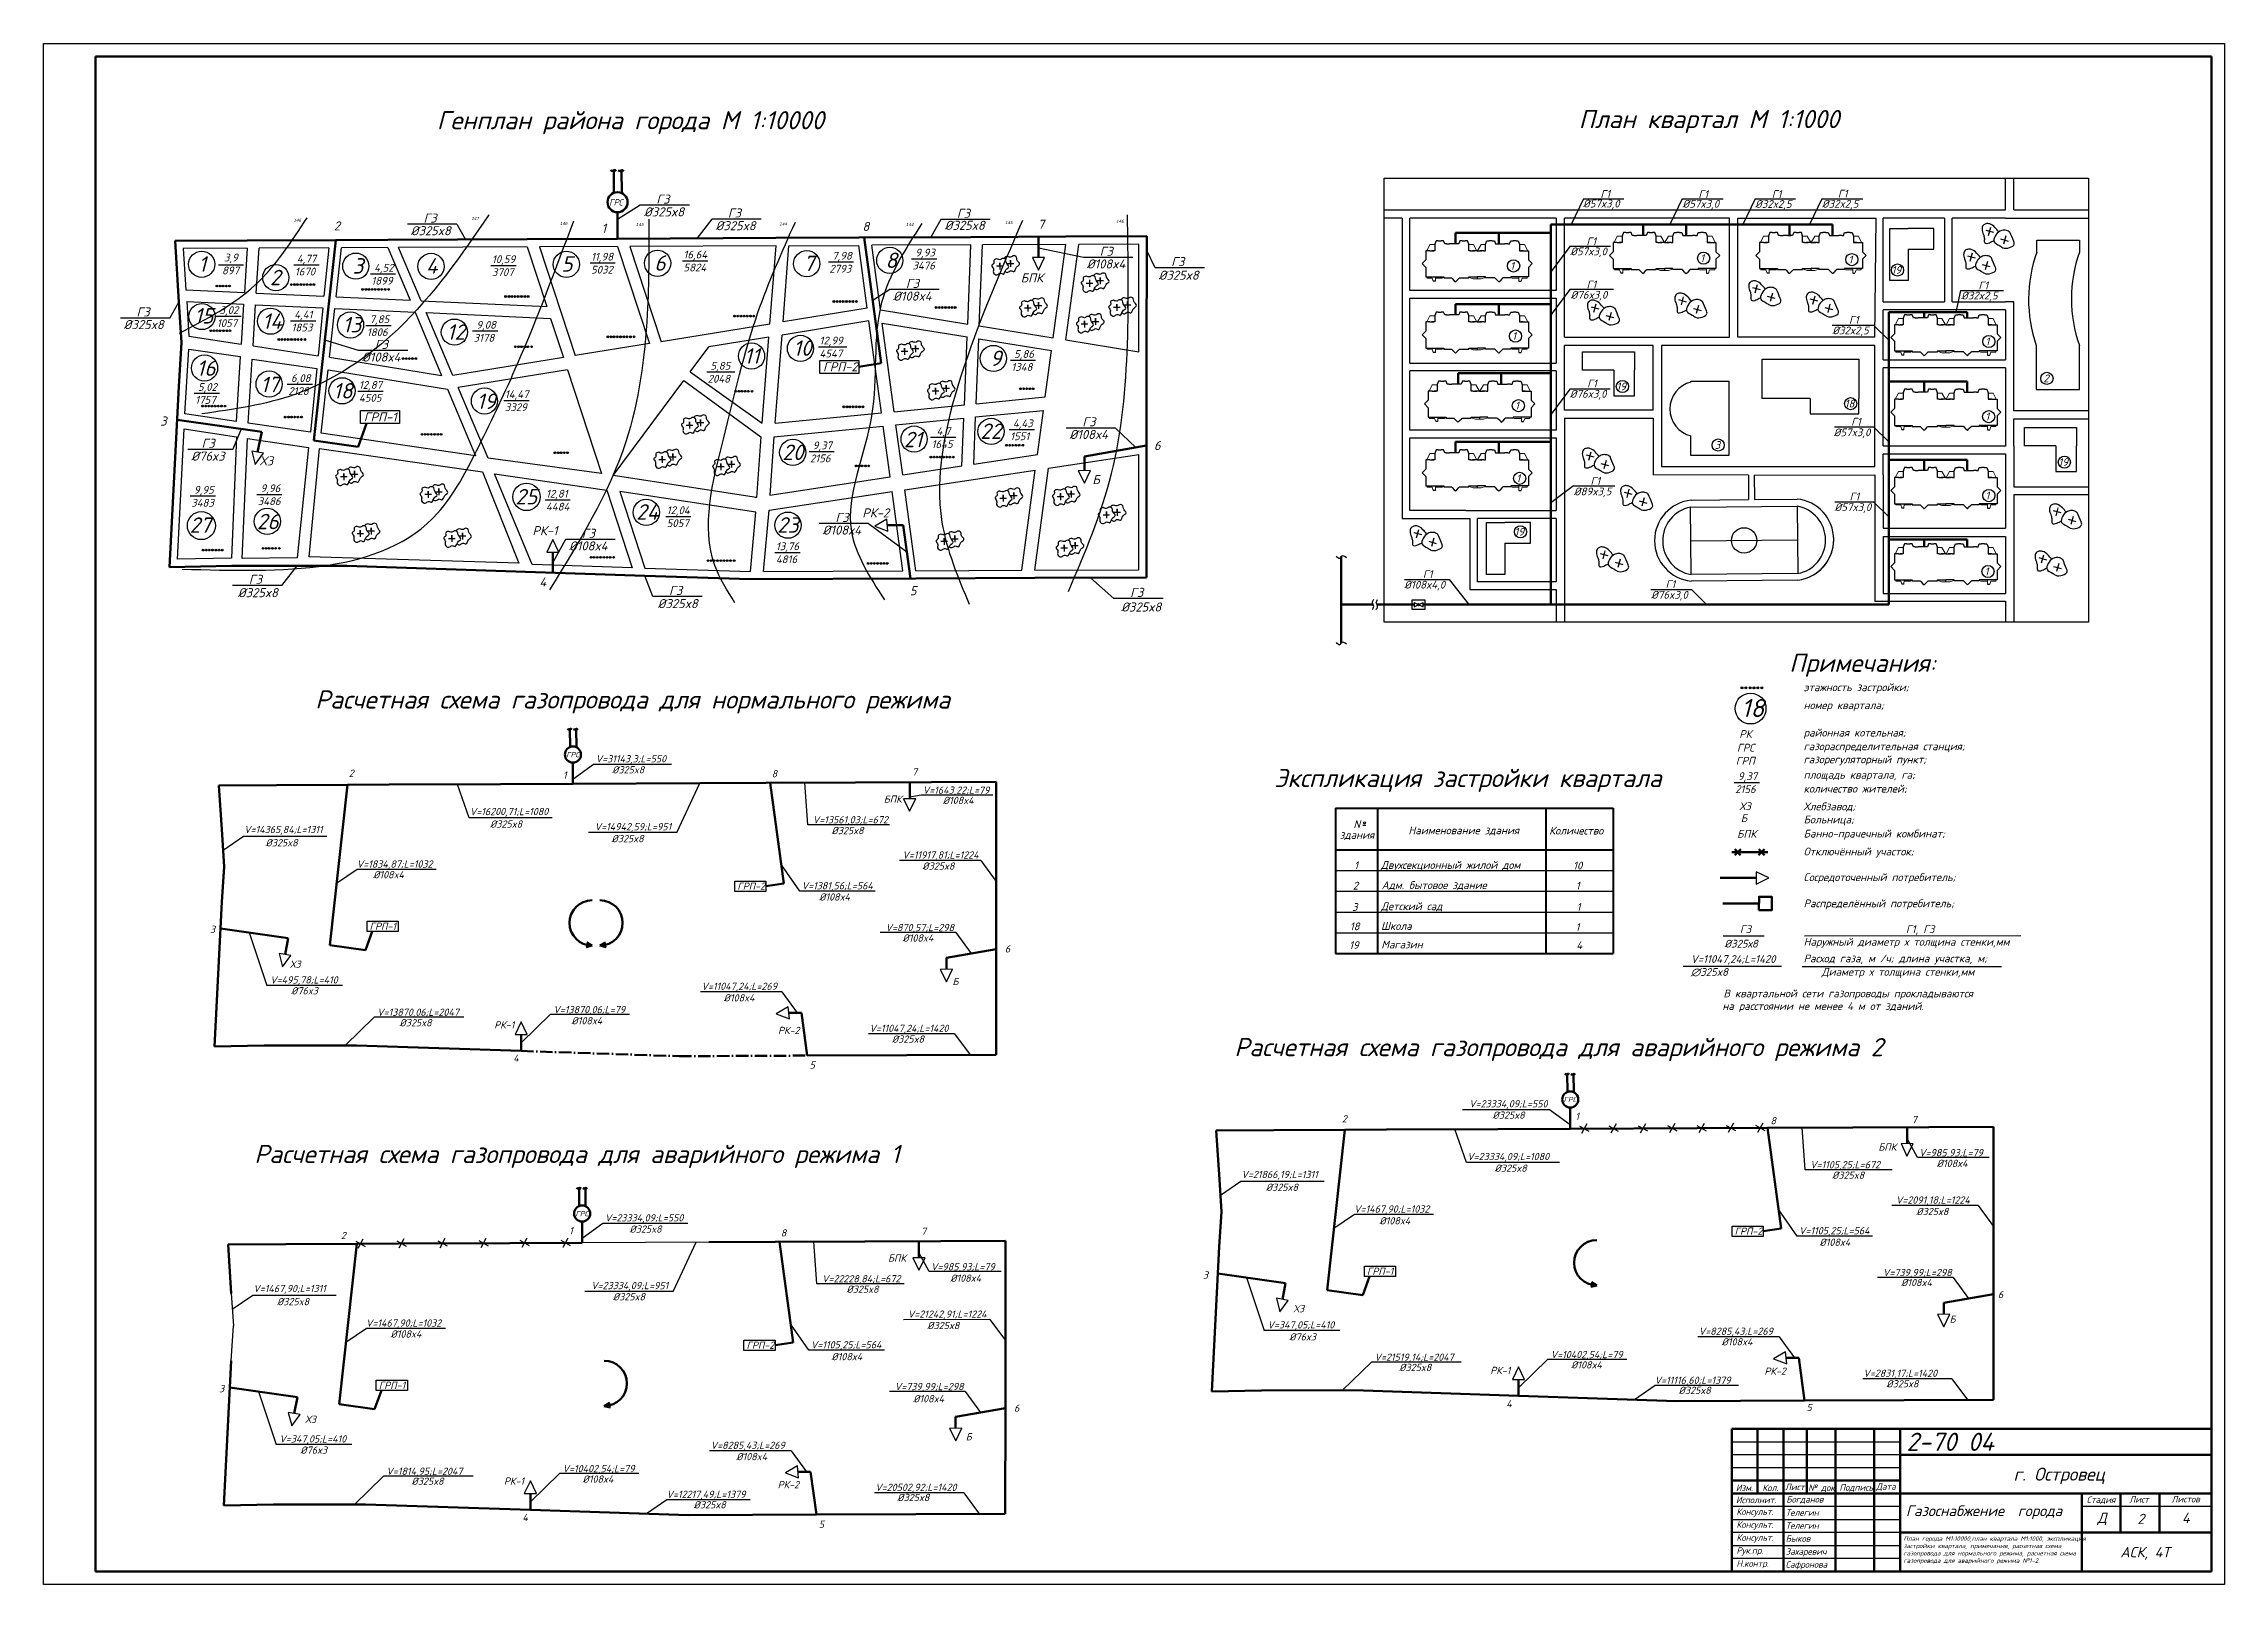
# Model space of a CAD drawing. Header units: millimetres. Extents: x -710977 to 10671, y -929782 to 89628.
# Drawn here: x 852 to 1693, y 3586 to 4180 of the extents above; entities that cross this region are included whole.
import ezdxf

# ---------------------------------------------------------------- set-up
doc = ezdxf.new("R2010")
doc.units = ezdxf.units.MM
doc.header["$LTSCALE"] = 0.4
doc.linetypes.add('ACAD_ISO10W100', pattern=[18, 12, -3, 0, -3])
for name, color, linetype in [('11 лин', 90, 'Continuous'), ('VPORTS', 7, 'Continuous'), ('А1', 7, 'Continuous'), ('кварталыИнфо', 7, 'Continuous'), ('оси', 255, 'Continuous'), ('план', 7, 'Continuous'), ('СхемаГидравлика', 7, 'Continuous')]:
    doc.layers.add(name, color=color, linetype=linetype)
for name, color, linetype, lineweight in [('2', 5, 'Continuous', 50), ('5', 7, 'Continuous', 25), ('A-FLOR', 192, 'Continuous', 9), ('A-WALL', 113, 'Continuous', 9), ('газ', 7, 'Continuous', 40), ('ГАЗОПРОВОД', 50, 'Continuous', 70), ('основной', 7, 'Continuous', 60), ('тп_кварт', 176, 'Continuous', 30)]:
    doc.layers.add(name, color=color, linetype=linetype, lineweight=lineweight)
doc.styles.add('is', font='isocpeui.ttf', dxfattribs={"height": 3.5})
doc.styles.add('OSNOVNOY', font='simplex.shx', dxfattribs={"oblique": 15, "height": 2.5})
doc.styles.add('style1', font='verdana.ttf', dxfattribs={"oblique": 15})
doc.styles.add('Курсив', font='isocpeui.ttf')
doc.styles.add('размерный', font='isocpeui.ttf')
doc.styles.add('текстовый', font='isocpeui.ttf', dxfattribs={"height": 5})

msp = doc.modelspace()

# ---------------------------------------------------------------- texts
at = {"color": 0, "lineweight": 25, "style": 'текстовый'}
for s, p in [('этажность застройки;', (1530.861, 3929.998)), ('номер квартала;', (1530.861, 3923.078)), ('РК', (1506.049, 3911.981)), ('районная котельная; ', (1530.861, 3912.512)), ('ГРП', (1504.712, 3901.667)), ('ГРС', (1505.171, 3906.708)), ('газораспределительная станция;', (1530.861, 3907.24)), ('газорегуляторный пункт;', (1530.861, 3902.198)), ('площадь квартала, га;', (1530.861, 3896.267)), ('количество жителей;', (1530.861, 3890.903)), ('Хлебзавод;', (1530.861, 3884.066)), ('Больница;', (1530.861, 3879.018)), ('Отключённый участок;', (1530.861, 3866.687)), ('Банно-прачечный комбинат;', (1530.861, 3873.576)), ('Сосредоточенный потребитель;', (1530.861, 3856.774)), ('Распределённый потребитель;', (1530.861, 3846.687)), ('Г3', (1506.277, 3836.747)), ('Г1, Г3', (1570.294, 3836.747)), ('%%C325х8', (1500.309, 3831.151)), ('Расход газа, м /ч; длина участка, м;', (1530.861, 3825.475)), ('Наружный диаметр х толщина стенки,мм', (1530.861, 3831.888)), (' Диаметр х толщина стенки,мм', (1535.895, 3820.291)), ('на расстоянии не менее 4 м от зданий.', (1499.531, 3807.106)), ('В квартальной сети газопроводы прокладываются ', (1499.952, 3811.978))]:
    msp.add_text(s, height=3, dxfattribs=at).set_placement(p)
at = {"color": 0, "style": 'Курсив'}
msp.add_text('2-70 04', height=7, dxfattribs=at).set_placement((1570.527, 3637.111))
at = {"style": 'is'}
for s, height, p in [('г. Островец', 5, (1611.814, 3625.641)), ('Исполнит.', 2.5, (1504.76, 3616.939)), ('Богданов', 2.5, (1524.195, 3617.179)), ('Консульт.', 2.5, (1504.96, 3612.439)), ('Консульт.', 2.5, (1504.96, 3607.439)), ('Телегин ', 2.5, (1523.93, 3612.061)), ('Телегин', 2.5, (1523.93, 3607.061)), ('Рук.пр.', 2.5, (1504.96, 3597.439)), ('Консульт.', 2.5, (1504.96, 3602.439)), ('Захаревич', 2.5, (1523.93, 3597.061)), ('Быков', 2.5, (1523.93, 3602.061)), ('Н.контр.', 2.5, (1504.96, 3592.439)), ('Сафронова', 2.5, (1523.93, 3592.061))]:
    msp.add_text(s, height=height, dxfattribs=at).set_placement(p)
at = {"color": 7, "lineweight": 25, "char_height": 7, "attachment_point": 1, "style": 'текстовый'}
for s, insert, width in [('{\\fISOCPEUR|b0|i1|c204|p34;Генплан района города М \\fISOCPEUR|b0|i1|c0|p34;1:10000}', (1003.76, 4153.626), 237.62421), ('{\\fISOCPEUR|b0|i1|c204|p34;Расчетная схема газопровода для нормального режима}', (956.866, 3930.291), 289.1559), ('{\\fISOCPEUR|b0|i1|c204|p34;Расчетная схема газопровода для аварийного режима 2}', (1311.335, 3796.274), 289.1559), ('{\\fISOCPEUR|b0|i1|c204|p34;Расчетная схема газопровода для аварийного режима 1}', (933.37, 3755.075), 289.1559)]:
    msp.add_mtext(s, dxfattribs=dict(at, insert=insert, width=width))
at = {"color": 2, "ltscale": 0.5}
for s, width, gutter_width, insert, char_height, attachment_point in [('{\\fISOCPEUR|b0|i1|c204|p34;Г3}', 24.18142, 15, (1088.417, 4121.435), 3.5, 1), ('{\\fISOCPEUR|b0|i1|c204|p34;Г3}', 24.18142, 15, (998.648, 4114.137), 3.5, 1), ('{\\fISOCPEUR|b0|i1|c0|p34;%%C325x8}', 24.18142, 15, (1083.646, 4116.537), 3.5, 1), ('{\\fISOCPEUR|b0|i1|c204|p34;Г3}', 24.18142, 15, (1116.017, 4116.101), 3.5, 1), ('{\\fISOCPEUR|b0|i1|c204|p34;Г3}', 24.18142, 15, (1204.318, 4115.982), 3.5, 1), ('{\\fISOCPEUR|b0|i1|c204|p34;2}', 2.74228, 12.5, (964.069, 4111.128), 3.5, 1), ('{\\fISOCPEUR|b0|i1|c0|p34;%%C325x8}', 24.18142, 15, (993.683, 4109.264), 3.5, 1), ('{\\fISOCPEUR|b0|i1|c204|p34;1}', 2.74228, 12.5, (1067.322, 4110.234), 3.5, 1), ('{\\fISOCPEUR|b0|i1|c0|p34;%%C325x8}', 24.18142, 15, (1111.246, 4111.204), 3.5, 1), ('{\\fISOCPEUR|b0|i1|c204|p34;8}', 2.74228, 12.5, (1167.894, 4110.926), 3.5, 1), ('{\\fISOCPEUR|b0|i1|c0|p34;%%C325x8}', 24.18142, 15, (1199.602, 4111.34), 3.5, 1), ('{\\fISOCPEUR|b0|i1|c204|p34;7}', 2.74228, 12.5, (1235.546, 4111.745), 3.5, 1), ('{\\fISOCPEUR|b0|i1|c0|p34;%%C108x4}', 24.18142, 15, (1254.416, 4096.461), 3.5, 1), ('{\\fISOCPEUR|b0|i1|c204|p34;Г3}', 24.18142, 15, (1259.381, 4101.334), 3.5, 1), ('{\\fISOCPEUR|b0|i1|c204|p34;Г3}', 24.18142, 15, (1286.984, 4097.359), 3.5, 1), ('{\\fISOCPEUR|b0|i1|c204|p34;Г3}', 24.18142, 15, (1184.665, 4088.93), 3.5, 1), ('{\\fISOCPEUR|b0|i1|c204|p34;БПК}', 7.48093, 12.5, (1228.92, 4091.086), 3.5, 1), ('{\\fISOCPEUR|b0|i1|c0|p34;%%C325x8}', 24.18142, 15, (1282.107, 4092.114), 3.5, 1), ('{\\fISOCPEUR|b0|i1|c0|p34;%%C108x4}', 24.18142, 15, (1179.7, 4084.057), 3.5, 1), ('{\\fISOCPEUR|b0|i1|c0|p34;%%C325x8}', 24.18142, 15, (882.996, 4073.095), 3.5, 1), ('{\\fISOCPEUR|b0|i1|c204|p34;Г3}', 24.18142, 15, (887.961, 4077.967), 3.5, 1), ('{\\fISOCPEUR|b0|i1|c204|p34;Г3}', 24.18142, 15, (979.848, 4065.437), 3.5, 1), ('{\\fISOCPEUR|b0|i1|c0|p34;%%C108x4}', 24.18142, 15, (974.883, 4060.564), 3.5, 1), ('{\\fISOCPEUR|b0|i1|c204|p34;ГРП-2}', 7.48093, 12.5, (1152.687, 4056.81), 3.5, 1), ('{\\fISOCPEUR|b0|i1|c204|p34;ГРП-1}', 7.48093, 12.5, (975.605, 4037.479), 3.5, 1), ('{\\fISOCPEUR|b0|i1|c204|p34;3}', 2.74228, 12.5, (897.14, 4035.881), 3.5, 1), ('{\\fISOCPEUR|b0|i1|c0|p34;%%C108x4}', 24.18142, 15, (1247.734, 4030.716), 3.5, 1), ('{\\fISOCPEUR|b0|i1|c204|p34;Г3}', 24.18142, 15, (1252.699, 4035.589), 3.5, 1), ('{\\fISOCPEUR|b0|i1|c0|p34;%%C76x3}', 24.18142, 15, (909.048, 4022.362), 3.5, 1), ('{\\fISOCPEUR|b0|i1|c204|p34;Г3}', 24.18142, 15, (913.036, 4027.326), 3.5, 1), ('{\\fISOCPEUR|b0|i1|c204|p34;ХЗ}', 7.48093, 12.5, (935.464, 4020.542), 3.5, 1), ('{\\fISOCPEUR|b0|i1|c204|p34;6}', 2.74228, 12.5, (1280.33, 4026.465), 3.5, 1), ('{\\fISOCPEUR|b0|i1|c204|p34;Б}', 2.74228, 12.5, (1256.56, 4013.312), 3.5, 1), ('{\\fISOCPEUR|b0|i1|c204|p34;Г3}', 24.18142, 15, (1157.492, 3998.721), 3.5, 1), ('{\\fISOCPEUR|b0|i1|c204|p34;РК-2}', 5.62548, 12.5, (1167.849, 4000.495), 3.5, 1), ('{\\fISOCPEUR|b0|i1|c204|p34;РК-1}', 7.48093, 12.5, (1040.635, 3993.622), 3.5, 1), ('{\\fISOCPEUR|b0|i1|c0|p34;%%C108x4}', 24.18142, 15, (1054.735, 3987.757), 3.5, 1), ('{\\fISOCPEUR|b0|i1|c204|p34;Г3}', 24.18142, 15, (1059.7, 3992.629), 3.5, 1), ('{\\fISOCPEUR|b0|i1|c0|p34;%%C108x4}', 24.18142, 15, (1152.527, 3993.849), 3.5, 1), ('{\\fISOCPEUR|b0|i1|c0|p34;%%C325x8}', 24.18142, 15, (927.019, 3969.726), 3.5, 1), ('{\\fISOCPEUR|b0|i1|c204|p34;Г3}', 24.18142, 15, (931.277, 3974.872), 3.5, 1), ('{\\fISOCPEUR|b0|i1|c204|p34;4}', 2.74228, 12.5, (1043.339, 3973.829), 3.5, 1), ('{\\fISOCPEUR|b0|i1|c204|p34;Г3}', 24.18142, 15, (1093.34, 3970.59), 3.5, 1), ('{\\fISOCPEUR|b0|i1|c204|p34;5}', 2.74228, 12.5, (1186.189, 3970.486), 3.5, 1), ('{\\fISOCPEUR|b0|i1|c204|p34;Г3}', 24.18142, 15, (1271.144, 3969.827), 3.5, 1), ('{\\fISOCPEUR|b0|i1|c0|p34;%%C325x8}', 24.18142, 15, (1088.912, 3965.513), 3.5, 1), ('{\\fISOCPEUR|b0|i1|c0|p34;%%C325x8}', 24.18142, 15, (1267.671, 3964.194), 3.5, 1), ('{\\fISOCPEUR|b0|i1|c0|p34;V=31\\fISOCPEUR|b0|i1|c204|p34;143\\fISOCPEUR|b0|i1|c0|p34;,\\fISOCPEUR|b0|i1|c204|p34;3\\fISOCPEUR|b0|i1|c0|p34;;L=5\\fISOCPEUR|b0|i1|c204|p34;5\\fISOCPEUR|b0|i1|c0|p34;0}', 26.28901, 12, (1065.026, 3905.321), 2.8, 1), ('{\\fISOCPEUR|b0|i1|c204|p34;2}', 2.19383, 10, (969.831, 3899.762), 2.8, 1), ('{\\fISOCPEUR|b0|i1|c204|p34;1}', 2.19383, 10, (1052.433, 3899.047), 2.8, 1), ('{\\fISOCPEUR|b0|i1|c0|p34;%%C325x8}', 19.34513, 12, (1071.38, 3901.089), 2.8, 1), ('{\\fISOCPEUR|b0|i1|c204|p34;8}', 2.19383, 10, (1132.89, 3899.601), 2.8, 1), ('{\\fISOCPEUR|b0|i1|c204|p34;7}', 2.19383, 10, (1187.012, 3900.256), 2.8, 1), ('{\\fISOCPEUR|b0|i1|c204|p34;БПК}', 5.98474, 10, (1176.115, 3889.759), 2.8, 1), ('{\\fISOCPEUR|b0|i1|c0|p34;V=1643,22;L=\\fISOCPEUR|b0|i1|c204|p34;79}', 26.28901, 12, (1191.155, 3893.238), 2.8, 1), ('{\\fISOCPEUR|b0|i1|c0|p34;%%C108x4}', 19.34513, 12, (1198.908, 3889.293), 2.8, 1), ('{\\fISOCPEUR|b0|i1|c0|p34;V=\\fISOCPEUR|b0|i1|c204|p34;14365,84;\\fISOCPEUR|b0|i1|c0|p34;L=\\fISOCPEUR|b0|i1|c204|p34;1311\\fISOCPEUR|b0|i1|c0|p34; }', 26.28901, 12, (929.427, 3878.069), 2.8, 1), ('{\\fISOCPEUR|b0|i1|c0|p34;V=\\fISOCPEUR|b0|i1|c204|p34;16200,71;\\fISOCPEUR|b0|i1|c0|p34;L=\\fISOCPEUR|b0|i1|c204|p34;1080\\fISOCPEUR|b0|i1|c0|p34; }', 26.28901, 12, (1016.489, 3884.984), 2.8, 1), ('{\\fISOCPEUR|b0|i1|c0|p34;%%C325x8}', 19.34513, 12, (1024.287, 3880.167), 2.8, 1), ('{\\fISOCPEUR|b0|i1|c0|p34;V=\\fISOCPEUR|b0|i1|c204|p34;14942\\fISOCPEUR|b0|i1|c0|p34;,\\fISOCPEUR|b0|i1|c204|p34;59\\fISOCPEUR|b0|i1|c0|p34;;L=\\fISOCPEUR|b0|i1|c204|p34;951}', 26.28901, 12, (1064.625, 3879.145), 2.8, 1), ('{\\fISOCPEUR|b0|i1|c0|p34;V=13561,03;L=\\fISOCPEUR|b0|i1|c204|p34;672}', 26.28901, 12, (1148.745, 3881.821), 2.8, 1), ('{\\fISOCPEUR|b0|i1|c0|p34;%%C325x8}', 19.34513, 12, (1155.966, 3877.657), 2.8, 1), ('{\\fISOCPEUR|b0|i1|c0|p34;%%C325x8}', 19.34513, 12, (937.719, 3872.967), 2.8, 1), ('{\\fISOCPEUR|b0|i1|c0|p34;%%C325x8}', 19.34513, 12, (1071.145, 3874.547), 2.8, 1), ('{\\fISOCPEUR|b0|i1|c0|p34;V=\\fISOCPEUR|b0|i1|c204|p34;1834,87;\\fISOCPEUR|b0|i1|c0|p34;L=\\fISOCPEUR|b0|i1|c204|p34;1032\\fISOCPEUR|b0|i1|c0|p34; }', 26.28901, 12, (972.872, 3864.754), 2.8, 1), ('{\\fISOCPEUR|b0|i1|c0|p34;%%C108x4}', 19.34513, 12, (979.225, 3860.65), 2.8, 1), ('{\\fISOCPEUR|b0|i1|c0|p34;V=11917,81;L=\\fISOCPEUR|b0|i1|c204|p34;1224}', 26.28901, 12, (1183.283, 3868.245), 2.8, 1), ('{\\fISOCPEUR|b0|i1|c0|p34;%%C325x8}', 19.34513, 12, (1190.995, 3863.974), 2.8, 1), ('{\\fISOCPEUR|b0|i1|c204|p34;ГРП-2}', 5.98474, 10, (1119.636, 3856.21), 2.8, 1), ('{\\fISOCPEUR|b0|i1|c0|p34;V=1\\fISOCPEUR|b0|i1|c204|p34;381\\fISOCPEUR|b0|i1|c0|p34;,\\fISOCPEUR|b0|i1|c204|p34;56\\fISOCPEUR|b0|i1|c0|p34;;L=\\fISOCPEUR|b0|i1|c204|p34;564}', 26.28901, 12, (1144.455, 3856.389), 2.8, 1), ('{\\fISOCPEUR|b0|i1|c0|p34;%%C108x4}', 19.34513, 12, (1151.215, 3852.055), 2.8, 1), ('{\\fISOCPEUR|b0|i1|c204|p34;3}', 2.19383, 10, (916.287, 3839.565), 2.8, 1), ('{\\fISOCPEUR|b0|i1|c204|p34;ГРП-1}', 5.98474, 10, (977.832, 3840.745), 2.8, 1), ('{\\fISOCPEUR|b0|i1|c0|p34;V=870,57;L=\\fISOCPEUR|b0|i1|c204|p34;298}', 26.28901, 12, (1176.806, 3840.267), 2.8, 1), ('{\\fISOCPEUR|b0|i1|c0|p34;%%C108x4}', 19.34513, 12, (1183.356, 3836.236), 2.8, 1), ('{\\fISOCPEUR|b0|i1|c204|p34;6}', 2.19383, 10, (1222.839, 3832.031), 2.8, 1), ('{\\fISOCPEUR|b0|i1|c0|p34;V=\\fISOCPEUR|b0|i1|c204|p34;495,78;\\fISOCPEUR|b0|i1|c0|p34;L=\\fISOCPEUR|b0|i1|c204|p34;410\\fISOCPEUR|b0|i1|c0|p34; }', 26.28901, 12, (939.484, 3820.085), 2.8, 1), ('{\\fISOCPEUR|b0|i1|c204|p34;ХЗ}', 5.98474, 10, (947.106, 3826.14), 2.8, 1), ('{\\fISOCPEUR|b0|i1|c204|p34;Б}', 2.19383, 10, (1202.614, 3819.48), 2.8, 1), ('{\\fISOCPEUR|b0|i1|c0|p34;%%C76x3}', 19.34513, 12, (947.587, 3815.895), 2.8, 1), ('\\pt5.6;{\\fISOCPEUR|b0|i1|c0|p34;V=\\fISOCPEUR|b0|i1|c204|p34;11047,24;\\fISOCPEUR|b0|i1|c0|p34;L=\\fISOCPEUR|b0|i1|c204|p34;269\\fISOCPEUR|b0|i1|c0|p34; }', 26.28901, 12, (1105.808, 3817.618), 2.8, 1), ('{\\fISOCPEUR|b0|i1|c0|p34;%%C108x4}', 19.34513, 12, (1114.397, 3813.182), 2.8, 1), ('{\\fISOCPEUR|b0|i1|c0|p34;V=\\fISOCPEUR|b0|i1|c204|p34;13870,06;\\fISOCPEUR|b0|i1|c0|p34;L=\\fISOCPEUR|b0|i1|c204|p34;2047}', 32.77021, 12, (980.736, 3807.622), 2.8, 1), ('{\\fISOCPEUR|b0|i1|c0|p34;%%C325x8}', 19.34513, 12, (989.374, 3803.579), 2.8, 1), ('{\\fISOCPEUR|b0|i1|c204|p34;РК-1}', 5.98474, 10, (1025.906, 3802.762), 2.8, 1), ('{\\fISOCPEUR|b0|i1|c0|p34;V=\\fISOCPEUR|b0|i1|c204|p34;13870,06;\\fISOCPEUR|b0|i1|c0|p34;L=\\fISOCPEUR|b0|i1|c204|p34;79}', 28.35018, 12, (1048.695, 3808.639), 2.8, 1), ('{\\fISOCPEUR|b0|i1|c0|p34;%%C108x4}', 19.34513, 12, (1055.696, 3804.362), 2.8, 1), ('\\pt5.6;{\\fISOCPEUR|b0|i1|c0|p34;V=11047,24;L=\\fISOCPEUR|b0|i1|c204|p34;1420\\fISOCPEUR|b0|i1|c0|p34; }', 26.28901, 12, (1170.587, 3801.407), 2.8, 1), ('{\\fISOCPEUR|b0|i1|c204|p34;РК-2}', 4.50038, 10, (1135.334, 3800.598), 2.8, 1), ('{\\fISOCPEUR|b0|i1|c0|p34;%%C325x8}', 19.34513, 12, (1179.272, 3797.264), 2.8, 1), ('{\\fISOCPEUR|b0|i1|c204|p34;4}', 2.19383, 10, (1033.246, 3789.923), 2.8, 1), ('{\\fISOCPEUR|b0|i1|c204|p34;5}', 2.19383, 10, (1147.526, 3787.249), 2.8, 1), ('{\\fISOCPEUR|b0|i1|c0|p34;V=\\fISOCPEUR|b0|i1|c204|p34;23334,09\\fISOCPEUR|b0|i1|c0|p34;;L=5\\fISOCPEUR|b0|i1|c204|p34;5\\fISOCPEUR|b0|i1|c0|p34;0}', 26.28901, 12, (1432.094, 3772.329), 2.8, 3), ('{\\fISOCPEUR|b0|i1|c0|p34;%%C325x8}', 19.34513, 12, (1410.898, 3767.946), 2.8, 1), ('{\\fISOCPEUR|b0|i1|c204|p34;2}', 2.19383, 10, (1352.783, 3766.524), 2.8, 1), ('{\\fISOCPEUR|b0|i1|c204|p34;1}', 2.19383, 10, (1442.844, 3767.505), 2.8, 1), ('{\\fISOCPEUR|b0|i1|c204|p34;8}', 2.19383, 10, (1518.063, 3765.79), 2.8, 1), ('{\\fISOCPEUR|b0|i1|c204|p34;7}', 2.19383, 10, (1572.557, 3766.227), 2.8, 1), ('{\\fISOCPEUR|b0|i1|c0|p34;V=\\fISOCPEUR|b0|i1|c204|p34;23334,09;\\fISOCPEUR|b0|i1|c0|p34;L=\\fISOCPEUR|b0|i1|c204|p34;1080\\fISOCPEUR|b0|i1|c0|p34; }', 26.28901, 12, (1401.105, 3751.992), 2.8, 1), ('{\\fISOCPEUR|b0|i1|c204|p34;БПК}', 5.98474, 10, (1559.685, 3755.653), 2.8, 1), ('{\\fISOCPEUR|b0|i1|c0|p34;V=\\fISOCPEUR|b0|i1|c204|p34;985,93\\fISOCPEUR|b0|i1|c0|p34;;L=\\fISOCPEUR|b0|i1|c204|p34;79}', 26.28901, 12, (1575.381, 3753.463), 2.8, 1), ('{\\fISOCPEUR|b0|i1|c0|p34;V=\\fISOCPEUR|b0|i1|c204|p34;21866,19;\\fISOCPEUR|b0|i1|c0|p34;L=\\fISOCPEUR|b0|i1|c204|p34;1311\\fISOCPEUR|b0|i1|c0|p34; }', 26.28901, 12, (1314.043, 3745.078), 2.8, 1), ('{\\fISOCPEUR|b0|i1|c0|p34;%%C325x8}', 19.34513, 12, (1411.704, 3747.506), 2.8, 1), ('{\\fISOCPEUR|b0|i1|c0|p34;V=\\fISOCPEUR|b0|i1|c204|p34;1105,25\\fISOCPEUR|b0|i1|c0|p34;;L=\\fISOCPEUR|b0|i1|c204|p34;672}', 26.28901, 12, (1533.361, 3748.83), 2.8, 1), ('{\\fISOCPEUR|b0|i1|c0|p34;%%C325x8}', 19.34513, 12, (1541.847, 3744.794), 2.8, 1), ('{\\fISOCPEUR|b0|i1|c0|p34;%%C108x4}', 19.34513, 12, (1582.216, 3749.372), 2.8, 1), ('{\\fISOCPEUR|b0|i1|c0|p34;%%C325x8}', 19.34513, 12, (1323.494, 3740.14), 2.8, 1), ('{\\fISOCPEUR|b0|i1|c0|p34;V=\\fISOCPEUR|b0|i1|c204|p34;2091,18\\fISOCPEUR|b0|i1|c0|p34;;L=\\fISOCPEUR|b0|i1|c204|p34;1224}', 26.28901, 12, (1566.451, 3735.212), 2.8, 1), ('{\\fISOCPEUR|b0|i1|c0|p34;V=\\fISOCPEUR|b0|i1|c204|p34;23334,09\\fISOCPEUR|b0|i1|c0|p34;;L=5\\fISOCPEUR|b0|i1|c204|p34;5\\fISOCPEUR|b0|i1|c0|p34;0}', 26.28901, 12, (1068.581, 3728.359), 2.8, 1), ('{\\fISOCPEUR|b0|i1|c0|p34;V=\\fISOCPEUR|b0|i1|c204|p34;1467,90;\\fISOCPEUR|b0|i1|c0|p34;L=\\fISOCPEUR|b0|i1|c204|p34;1032\\fISOCPEUR|b0|i1|c0|p34; }', 26.28901, 12, (1357.487, 3731.762), 2.8, 1), ('{\\fISOCPEUR|b0|i1|c0|p34;%%C108x4}', 19.34513, 12, (1367.271, 3727.229), 2.8, 1), ('{\\fISOCPEUR|b0|i1|c0|p34;%%C325x8}', 19.34513, 12, (1574.315, 3730.786), 2.8, 1), ('{\\fISOCPEUR|b0|i1|c204|p34;2}', 2.19383, 10, (966.757, 3721.544), 2.8, 1), ('{\\fISOCPEUR|b0|i1|c204|p34;1}', 2.19383, 10, (1054.797, 3723.391), 2.8, 1), ('{\\fISOCPEUR|b0|i1|c0|p34;%%C325x8}', 19.34513, 12, (1078.077, 3724.013), 2.8, 1), ('{\\fISOCPEUR|b0|i1|c204|p34;8}', 2.19383, 10, (1136.418, 3722.549), 2.8, 1), ('{\\fISOCPEUR|b0|i1|c204|p34;7}', 2.19383, 10, (1190.541, 3723.205), 2.8, 1), ('{\\fISOCPEUR|b0|i1|c204|p34;ГРП-2}', 5.98474, 10, (1504.252, 3723.219), 2.8, 1), ('{\\fISOCPEUR|b0|i1|c0|p34;V=\\fISOCPEUR|b0|i1|c204|p34;1105,25\\fISOCPEUR|b0|i1|c0|p34;;L=\\fISOCPEUR|b0|i1|c204|p34;564}', 26.28901, 12, (1529.071, 3723.397), 2.8, 1), ('{\\fISOCPEUR|b0|i1|c0|p34;%%C108x4}', 19.34513, 12, (1536.981, 3718.948), 2.8, 1), ('{\\fISOCPEUR|b0|i1|c204|p34;БПК}', 5.98474, 10, (1177.777, 3712.853), 2.8, 1), ('{\\fISOCPEUR|b0|i1|c0|p34;V=\\fISOCPEUR|b0|i1|c204|p34;985,93\\fISOCPEUR|b0|i1|c0|p34;;L=\\fISOCPEUR|b0|i1|c204|p34;79}', 26.28901, 12, (1194.319, 3709.493), 2.8, 1), ('{\\fISOCPEUR|b0|i1|c0|p34;V=\\fISOCPEUR|b0|i1|c204|p34;1467,90;\\fISOCPEUR|b0|i1|c0|p34;L=\\fISOCPEUR|b0|i1|c204|p34;1311\\fISOCPEUR|b0|i1|c0|p34; }', 26.28901, 12, (932.981, 3701.108), 2.8, 1), ('{\\fISOCPEUR|b0|i1|c0|p34;V=\\fISOCPEUR|b0|i1|c204|p34;23334,09\\fISOCPEUR|b0|i1|c0|p34;;L=\\fISOCPEUR|b0|i1|c204|p34;951}', 26.28901, 12, (1063.256, 3702.243), 2.8, 1), ('{\\fISOCPEUR|b0|i1|c0|p34;V=\\fISOCPEUR|b0|i1|c204|p34;22228,84\\fISOCPEUR|b0|i1|c0|p34;;L=\\fISOCPEUR|b0|i1|c204|p34;672}', 26.28901, 12, (1152.3, 3704.86), 2.8, 1), ('{\\fISOCPEUR|b0|i1|c0|p34;%%C325x8}', 19.34513, 12, (1161.748, 3700.846), 2.8, 1), ('{\\fISOCPEUR|b0|i1|c0|p34;%%C108x4}', 19.34513, 12, (1201.783, 3705.099), 2.8, 1), ('{\\fISOCPEUR|b0|i1|c204|p34;3}', 2.19383, 10, (1299.239, 3706.326), 2.8, 1), ('{\\fISOCPEUR|b0|i1|c204|p34;ГРП-1}', 5.98474, 10, (1362.448, 3707.753), 2.8, 1), ('{\\fISOCPEUR|b0|i1|c0|p34;V=\\fISOCPEUR|b0|i1|c204|p34;739,99\\fISOCPEUR|b0|i1|c0|p34;;L=\\fISOCPEUR|b0|i1|c204|p34;298}', 26.28901, 12, (1561.421, 3707.276), 2.8, 1), ('{\\fISOCPEUR|b0|i1|c0|p34;%%C108x4}', 19.34513, 12, (1568.456, 3703.418), 2.8, 1), ('{\\fISOCPEUR|b0|i1|c0|p34;%%C325x8}', 19.34513, 12, (942.127, 3696.048), 2.8, 1), ('{\\fISOCPEUR|b0|i1|c0|p34;%%C325x8}', 19.34513, 12, (1071.674, 3697.934), 2.8, 1), ('{\\fISOCPEUR|b0|i1|c204|p34;ХЗ}', 5.98474, 10, (1334.108, 3693.349), 2.8, 1), ('{\\fISOCPEUR|b0|i1|c204|p34;6}', 2.19383, 10, (1605.792, 3698.793), 2.8, 1), ('{\\fISOCPEUR|b0|i1|c0|p34;V=\\fISOCPEUR|b0|i1|c204|p34;1467,90;\\fISOCPEUR|b0|i1|c0|p34;L=\\fISOCPEUR|b0|i1|c204|p34;1032\\fISOCPEUR|b0|i1|c0|p34; }', 26.28901, 12, (976.426, 3687.792), 2.8, 1), ('{\\fISOCPEUR|b0|i1|c0|p34;%%C108x4}', 19.34513, 12, (985.922, 3683.573), 2.8, 1), ('{\\fISOCPEUR|b0|i1|c0|p34;V=\\fISOCPEUR|b0|i1|c204|p34;21242,91\\fISOCPEUR|b0|i1|c0|p34;;L=\\fISOCPEUR|b0|i1|c204|p34;1224}', 26.28901, 12, (1185.389, 3691.242), 2.8, 1), ('{\\fISOCPEUR|b0|i1|c0|p34;%%C325x8}', 19.34513, 12, (1192.894, 3686.837), 2.8, 1), ('{\\fISOCPEUR|b0|i1|c0|p34;V=\\fISOCPEUR|b0|i1|c204|p34;347,05;\\fISOCPEUR|b0|i1|c0|p34;L=\\fISOCPEUR|b0|i1|c204|p34;410\\fISOCPEUR|b0|i1|c0|p34; }', 26.28901, 12, (1324.1, 3687.094), 2.8, 1), ('\\pt5.6;{\\fISOCPEUR|b0|i1|c0|p34;V=\\fISOCPEUR|b0|i1|c204|p34;8285,43;\\fISOCPEUR|b0|i1|c0|p34;L=\\fISOCPEUR|b0|i1|c204|p34;269\\fISOCPEUR|b0|i1|c0|p34; }', 26.28901, 12, (1490.423, 3684.626), 2.8, 1), ('{\\fISOCPEUR|b0|i1|c204|p34;Б}', 2.19383, 10, (1587.149, 3689.288), 2.8, 1), ('{\\fISOCPEUR|b0|i1|c204|p34;ГРП-2}', 5.98474, 10, (1123.19, 3679.249), 2.8, 1), ('{\\fISOCPEUR|b0|i1|c0|p34;V=\\fISOCPEUR|b0|i1|c204|p34;1105,25\\fISOCPEUR|b0|i1|c0|p34;;L=\\fISOCPEUR|b0|i1|c204|p34;564}', 26.28901, 12, (1148.009, 3679.427), 2.8, 1), ('{\\fISOCPEUR|b0|i1|c0|p34;%%C76x3}', 19.34513, 12, (1332.502, 3682.466), 2.8, 1), ('{\\fISOCPEUR|b0|i1|c0|p34;V=\\fISOCPEUR|b0|i1|c204|p34;10402,54;\\fISOCPEUR|b0|i1|c0|p34;L=\\fISOCPEUR|b0|i1|c204|p34;79}', 28.35018, 12, (1433.311, 3675.647), 2.8, 1), ('{\\fISOCPEUR|b0|i1|c0|p34;%%C108x4}', 19.34513, 12, (1499.241, 3680.541), 2.8, 1), ('{\\fISOCPEUR|b0|i1|c0|p34;%%C108x4}', 19.34513, 12, (1155.949, 3674.843), 2.8, 1), ('{\\fISOCPEUR|b0|i1|c0|p34;V=\\fISOCPEUR|b0|i1|c204|p34;21519,14;\\fISOCPEUR|b0|i1|c0|p34;L=\\fISOCPEUR|b0|i1|c204|p34;2047}', 32.77021, 12, (1365.352, 3674.63), 2.8, 1), ('{\\fISOCPEUR|b0|i1|c0|p34;%%C325x8}', 19.34513, 12, (1374.912, 3670.686), 2.8, 1), ('{\\fISOCPEUR|b0|i1|c204|p34;РК-1}', 5.98474, 10, (1410.031, 3669.52), 2.8, 1), ('{\\fISOCPEUR|b0|i1|c0|p34;%%C108x4}', 19.34513, 12, (1441.195, 3671.683), 2.8, 1), ('{\\fISOCPEUR|b0|i1|c204|p34;РК-2}', 4.50038, 10, (1515.734, 3669.251), 2.8, 1), ('\\pt5.6;{\\fISOCPEUR|b0|i1|c0|p34;V=\\fISOCPEUR|b0|i1|c204|p34;2831,17\\fISOCPEUR|b0|i1|c0|p34;;L=\\fISOCPEUR|b0|i1|c204|p34;1420\\fISOCPEUR|b0|i1|c0|p34; }', 26.28901, 12, (1553.889, 3668.424), 2.8, 1), ('{\\fISOCPEUR|b0|i1|c204|p34;3}', 2.19383, 10, (919.815, 3662.514), 2.8, 1), ('{\\fISOCPEUR|b0|i1|c204|p34;ГРП-1}', 5.98474, 10, (981.386, 3663.783), 2.8, 1), ('{\\fISOCPEUR|b0|i1|c0|p34;V=\\fISOCPEUR|b0|i1|c204|p34;739,99\\fISOCPEUR|b0|i1|c0|p34;;L=\\fISOCPEUR|b0|i1|c204|p34;298}', 26.28901, 12, (1180.36, 3663.306), 2.8, 1), ('{\\fISOCPEUR|b0|i1|c0|p34;%%C108x4}', 19.34513, 12, (1187.479, 3658.614), 2.8, 1), ('{\\fISOCPEUR|b0|i1|c0|p34;V=\\fISOCPEUR|b0|i1|c204|p34;11116,60;\\fISOCPEUR|b0|i1|c0|p34;L=\\fISOCPEUR|b0|i1|c204|p34;1379\\fISOCPEUR|b0|i1|c0|p34; }', 26.28901, 12, (1473.388, 3665.734), 2.8, 1), ('{\\fISOCPEUR|b0|i1|c0|p34;%%C325x8}', 19.34513, 12, (1482.664, 3661.839), 2.8, 1), ('{\\fISOCPEUR|b0|i1|c0|p34;%%C325x8}', 19.34513, 12, (1562.766, 3664.364), 2.8, 1), ('{\\fISOCPEUR|b0|i1|c204|p34;ХЗ}', 5.98474, 10, (953.035, 3650.657), 2.8, 1), ('{\\fISOCPEUR|b0|i1|c204|p34;6}', 2.19383, 10, (1226.368, 3654.98), 2.8, 1), ('{\\fISOCPEUR|b0|i1|c204|p34;4}', 2.19383, 10, (1416.199, 3656.685), 2.8, 1), ('{\\fISOCPEUR|b0|i1|c204|p34;5}', 2.19383, 10, (1531.955, 3655.238), 2.8, 1), ('{\\fISOCPEUR|b0|i1|c0|p34;V=\\fISOCPEUR|b0|i1|c204|p34;347,05;\\fISOCPEUR|b0|i1|c0|p34;L=\\fISOCPEUR|b0|i1|c204|p34;410\\fISOCPEUR|b0|i1|c0|p34; }', 26.28901, 12, (943.038, 3643.124), 2.8, 1), ('{\\fISOCPEUR|b0|i1|c204|p34;Б}', 2.19383, 10, (1207.752, 3643.95), 2.8, 1), ('{\\fISOCPEUR|b0|i1|c0|p34;%%C76x3}', 19.34513, 12, (951.153, 3638.81), 2.8, 1), ('\\pt5.6;{\\fISOCPEUR|b0|i1|c0|p34;V=\\fISOCPEUR|b0|i1|c204|p34;8285,43;\\fISOCPEUR|b0|i1|c0|p34;L=\\fISOCPEUR|b0|i1|c204|p34;269\\fISOCPEUR|b0|i1|c0|p34; }', 26.28901, 12, (1109.362, 3640.656), 2.8, 1), ('{\\fISOCPEUR|b0|i1|c0|p34;%%C108x4}', 19.34513, 12, (1119.244, 3636.3), 2.8, 1), ('{\\fISOCPEUR|b0|i1|c0|p34;V=\\fISOCPEUR|b0|i1|c204|p34;1814,95;\\fISOCPEUR|b0|i1|c0|p34;L=\\fISOCPEUR|b0|i1|c204|p34;2047}', 32.77021, 12, (984.29, 3630.66), 2.8, 1), ('{\\fISOCPEUR|b0|i1|c0|p34;%%C325x8}', 19.34513, 12, (994.005, 3626.812), 2.8, 1), ('{\\fISOCPEUR|b0|i1|c204|p34;РК-1}', 5.98474, 10, (1029.638, 3626.857), 2.8, 1), ('{\\fISOCPEUR|b0|i1|c0|p34;V=\\fISOCPEUR|b0|i1|c204|p34;10402,54;\\fISOCPEUR|b0|i1|c0|p34;L=\\fISOCPEUR|b0|i1|c204|p34;79}', 28.35018, 12, (1052.249, 3631.677), 2.8, 1), ('{\\fISOCPEUR|b0|i1|c0|p34;%%C108x4}', 19.34513, 12, (1059.984, 3627.637), 2.8, 1), ('{\\fISOCPEUR|b0|i1|c204|p34;РК-2}', 4.50038, 10, (1135.193, 3625.483), 2.8, 1), ('{\\fISOCPEUR|b0|i1|c0|p34;V=\\fISOCPEUR|b0|i1|c204|p34;12217,49;\\fISOCPEUR|b0|i1|c0|p34;L=\\fISOCPEUR|b0|i1|c204|p34;1379\\fISOCPEUR|b0|i1|c0|p34; }', 26.28901, 12, (1092.327, 3621.764), 2.8, 1), ('{\\fISOCPEUR|b0|i1|c0|p34;%%C325x8}', 19.34513, 12, (1102.813, 3617.735), 2.8, 1), ('\\pt5.6;{\\fISOCPEUR|b0|i1|c0|p34;V=\\fISOCPEUR|b0|i1|c204|p34;20502,92\\fISOCPEUR|b0|i1|c0|p34;;L=\\fISOCPEUR|b0|i1|c204|p34;1420\\fISOCPEUR|b0|i1|c0|p34; }', 26.28901, 12, (1172.827, 3624.455), 2.8, 1), ('{\\fISOCPEUR|b0|i1|c0|p34;%%C325x8}', 19.34513, 12, (1181.338, 3620.544), 2.8, 1), ('{\\fISOCPEUR|b0|i1|c204|p34;4}', 2.19383, 10, (1036.775, 3612.872), 2.8, 1), ('{\\fISOCPEUR|b0|i1|c204|p34;5}', 2.19383, 10, (1151.055, 3610.197), 2.8, 1)]:
    msp.add_mtext_dynamic_manual_height_columns(s, width=width, gutter_width=gutter_width, heights=[0], dxfattribs=dict(at, insert=insert, char_height=char_height, attachment_point=attachment_point))
at = {"color": 241, "lineweight": 25, "attachment_point": 1, "style": 'текстовый'}
for s, width, gutter_width, insert, char_height in [('1', 3.63551, 12.75, (911.829, 4097.661), 5.95), ('{\\fISOCPEUR|b0|i1|c204|p34;3}', 3.63551, 12.75, (971.253, 4096.922), 5.95), ('{\\fISOCPEUR|b0|i1|c204|p34;4}', 3.63551, 12.75, (999.577, 4096.929), 5.95), ('{\\fISOCPEUR|b0|i1|c204|p34;5}', 3.63551, 12.75, (1051.782, 4097.69), 5.95), ('{\\fISOCPEUR|b0|i1|c204|p34;6}', 3.63551, 12.75, (1087.639, 4098.032), 5.95), ('{\\fISOCPEUR|b0|i1|c204|p34;7}', 3.63551, 12.75, (1145.163, 4097.875), 5.95), ('{\\fISOCPEUR|b0|i1|c204|p34;8}', 3.63551, 12.75, (1176.782, 4099.101), 5.95), ('{\\fISOCPEUR|b0|i1|c204|p34;2}', 3.63551, 12.75, (939.412, 4092.457), 5.95), ('1{\\fISOCPEUR|b0|i1|c204|p34;5}', 3.63551, 12.75, (910.251, 4077.693), 5.95), ('1{\\fISOCPEUR|b0|i1|c204|p34;4}', 6.96769, 12.75, (936.523, 4075.635), 5.95), ('1{\\fISOCPEUR|b0|i1|c204|p34;3}', 3.63551, 12.75, (967.456, 4074.273), 5.95), ('1{\\fISOCPEUR|b0|i1|c204|p34;2}', 3.63551, 12.75, (1007.587, 4071.444), 5.95), ('1{\\fISOCPEUR|b0|i1|c204|p34;1}', 3.63551, 12.75, (1122.251, 4062.203), 5.95), ('1{\\fISOCPEUR|b0|i1|c204|p34;0}', 3.63551, 12.75, (1141.229, 4065.245), 5.95), ('1{\\fISOCPEUR|b0|i1|c204|p34;6}', 3.63551, 12.75, (911.098, 4057.513), 5.95), ('{\\fISOCPEUR|b0|i1|c204|p34;9}', 3.63551, 12.75, (1217.144, 4061.326), 5.95), ('1{\\fISOCPEUR|b0|i1|c204|p34;7}', 3.63551, 12.75, (935.763, 4051.206), 5.95), ('1{\\fISOCPEUR|b0|i1|c204|p34;8}', 3.63551, 12.75, (963.788, 4048.773), 5.95), ('1{\\fISOCPEUR|b0|i1|c204|p34;9}', 3.63551, 12.75, (1019.153, 4044.76), 5.95), ('{\\fISOCPEUR|b0|i1|c204|p34;2}1', 3.63551, 12.75, (1183.9, 4029.993), 5.95), ('{\\fISOCPEUR|b0|i1|c204|p34;22}', 3.63551, 12.75, (1213.339, 4033.202), 5.95), ('{\\fISOCPEUR|b0|i1|c204|p34;20}', 3.63551, 12.75, (1137.03, 4025.068), 5.95), ('{\\fISOCPEUR|b0|i1|c204|p34;25}', 3.63551, 12.75, (1034.077, 4007.953), 5.95), ('{\\fISOCPEUR|b0|i1|c204|p34;27}', 3.63551, 12.75, (908.416, 3996.999), 5.95), ('{\\fISOCPEUR|b0|i1|c204|p34;26}', 3.63551, 12.75, (934.382, 3998.382), 5.95), ('{\\fISOCPEUR|b0|i1|c204|p34;24}', 3.63551, 12.75, (1080.653, 4002.058), 5.95), ('{\\fISOCPEUR|b0|i1|c204|p34;23}', 3.63551, 12.75, (1135.033, 3997.05), 5.95), ('18', 4.27707, 15, (1506.839, 3927.005), 7)]:
    msp.add_mtext_dynamic_manual_height_columns(s, width=width, gutter_width=gutter_width, heights=[0], dxfattribs=dict(at, insert=insert, char_height=char_height))
at = {"color": 0, "lineweight": 25, "char_height": 3, "attachment_point": 1, "style": 'текстовый'}
for s, insert in [('{\\fISOCPEUR|b0|i1|c204|p34;ХЗ}', (1506.083, 3887.132)), ('{\\fISOCPEUR|b0|i1|c204|p34;Б}', (1506.609, 3882.516)), ('{\\fISOCPEUR|b0|i1|c204|p34;БПК}', (1505.193, 3876.471))]:
    msp.add_mtext_dynamic_manual_height_columns(s, width=7.85282, gutter_width=12.5, heights=[0], dxfattribs=dict(at, insert=insert))
at = {"color": 0, "insert": (1570.299, 3616.087), "char_height": 4.14754, "attachment_point": 1}
msp.add_mtext_dynamic_manual_height_columns('{\\fISOCPEUR|b0|i1|c204|p34;Газоснабжение\\fISOCPEUR|b0|i1|c0|p34;  \\fISOCPEUR|b0|i1|c204|p34;города}', width=66.29276, gutter_width=12.5, heights=[16.512], dxfattribs=at)
at = {"layer": '11 лин', "color": 0, "lineweight": 120, "ltscale": 0.5, "insert": (1569.399, 3604.147), "char_height": 1.7, "attachment_point": 1}
msp.add_mtext_dynamic_manual_height_columns('{\\fISOCPEUR|b0|i1|c204|p34;План\\fISOCPEUR|b0|i1|c0|p34; \\fISOCPEUR|b0|i1|c204|p34;города\\fISOCPEUR|b0|i1|c0|p34; \\fISOCPEUR|b0|i1|c204|p34;М\\fISOCPEUR|b0|i1|c0|p34;1:10000,\\fISOCPEUR|b0|i1|c204|p34;план\\fISOCPEUR|b0|i1|c0|p34; \\fISOCPEUR|b0|i1|c204|p34;квартала\\fISOCPEUR|b0|i1|c0|p34; \\fISOCPEUR|b0|i1|c204|p34;М\\fISOCPEUR|b0|i1|c0|p34;1:1000, \\fISOCPEUR|b0|i1|c204|p34;экспликация\\fISOCPEUR|b0|i1|c0|p34; \\fISOCPEUR|b0|i1|c204|p34;застройки\\fISOCPEUR|b0|i1|c0|p34; \\fISOCPEUR|b0|i1|c204|p34;квартала\\fISOCPEUR|b0|i1|c0|p34;, \\fISOCPEUR|b0|i1|c204|p34;примечания\\fISOCPEUR|b0|i1|c0|p34;, \\fISOCPEUR|b0|i1|c204|p34;расчетная\\fISOCPEUR|b0|i1|c0|p34; \\fISOCPEUR|b0|i1|c204|p34;схема\\fISOCPEUR|b0|i1|c0|p34; \\fISOCPEUR|b0|i1|c204|p34;газопровода\\fISOCPEUR|b0|i1|c0|p34; \\fISOCPEUR|b0|i1|c204|p34;для\\fISOCPEUR|b0|i1|c0|p34; \\fISOCPEUR|b0|i1|c204|p34;нормального\\fISOCPEUR|b0|i1|c0|p34; \\fISOCPEUR|b0|i1|c204|p34;режима\\fISOCPEUR|b0|i1|c0|p34;, \\fISOCPEUR|b0|i1|c204|p34;расчетная\\fISOCPEUR|b0|i1|c0|p34; \\fISOCPEUR|b0|i1|c204|p34;схема\\fISOCPEUR|b0|i1|c0|p34; \\fISOCPEUR|b0|i1|c204|p34;газопровода\\fISOCPEUR|b0|i1|c0|p34; \\fISOCPEUR|b0|i1|c204|p34;для\\fISOCPEUR|b0|i1|c0|p34; \\fISOCPEUR|b0|i1|c204|p34;аварийного\\fISOCPEUR|b0|i1|c0|p34; \\fISOCPEUR|b0|i1|c204|p34;режима\\fISOCPEUR|b0|i1|c0|p34; №1-2. }', width=67.72081, gutter_width=12.5, heights=[15.111], dxfattribs=at)
at = {"layer": '5', "color": 0, "style": 'текстовый'}
for s, p in [('1', (1490.986, 4095.448)), ('1', (1548.174, 4094.886)), ('1', (1417.701, 4092.452)), ('19', (1564.75, 4090.872)), ('1', (1418.437, 4065.414)), ('1', (1600.974, 4063.338)), ('19', (1458.661, 4045.97)), ('2', (1623.378, 4049.1)), ('1', (1419.55, 4038.576)), ('18', (1546.684, 4039.359)), ('1', (1600.92, 4034.33)), ('3', (1496.574, 4023.4)), ('1', (1420.039, 4010.566)), ('19', (1629.106, 4016.824)), ('1', (1600.974, 4003.908)), ('19', (1419.354, 3989.969)), ('1', (1600.644, 3974.666))]:
    msp.add_text(s, height=3, dxfattribs=at).set_placement(p)
at = {"layer": 'А1', "lineweight": 35, "attachment_point": 1, "style": 'размерный'}
for s, insert, char_height, width in [('{\\fISOCPEUR|b0|i1|c204|p34;Изм.}', (1504.714, 3624.123), 2.5, 5.41368), ('{\\fISOCPEUR|b0|i1|c204|p34;Кол.}', (1514.946, 3624.155), 2.5, 2.18127), ('{\\fISOCPEUR|b0|i1|c204|p34;Лист}', (1523.668, 3624.458), 2.5, 2.81003), ('{\\fISOCPEUR|b0|i1|c204|p34;№ док.}', (1532.605, 3624.16), 2.5, 12.60807), ('{\\fISOCPEUR|b0|i1|c204|p34;Подпись}', (1544.672, 3624.266), 2.5, 4.86489), ('{\\fISOCPEUR|b0|i1|c204|p34;Дата}', (1558.822, 3624.609), 2.5, 6.3271), ('{\\fISOCPEUR|b0|i1|c204|p34;Стадия}', (1640.035, 3619.514), 2.5, 4.86489), ('{\\fISOCPEUR|b0|i1|c204|p34;Лист}', (1656.469, 3619.666), 2.5, 4.86489), ('{\\fISOCPEUR|b0|i1|c204|p34;Листов}', (1672.755, 3619.757), 2.5, 4.86489), ('{\\fISOCPEUR|b0|i1|c204|p34;Д}', (1644.174, 3613.291), 4, 6.74169), ('{\\fISOCPEUR|b0|i1|c204|p34;2}', (1659.536, 3612.858), 4, 6.74169), ('{\\fISOCPEUR|b0|i1|c204|p34;4}', (1676.775, 3613.291), 4, 6.74169), ('{\\fISOCPEUR|b0|i1|c204|p34;АСК, 4Т}', (1652.987, 3600.056), 4, 32.88999)]:
    msp.add_mtext(s, dxfattribs=dict(at, insert=insert, char_height=char_height, width=width))
at = {"layer": 'газ', "color": 0, "lineweight": 25, "ltscale": 0.08, "style": 'текстовый'}
for s, p in [('Г1', (1452.499, 4120.18)), ('Г1', (1490.266, 4120.064)), ('Г1', (1518.584, 4120.157)), ('Г1', (1544.06, 4120.303)), ('%%C57x3,0', (1445.779, 4116.459)), ('%%C57x3,0', (1484.156, 4116.397)), ('%%C32x2,5', (1512.148, 4116.324)), ('%%C32x2,5', (1537.92, 4116.389)), ('Г1', (1447.085, 4101.918)), ('%%C57x3,0', (1440.862, 4098.049)), ('Г1', (1447.156, 4085.297)), ('Г1', (1598.269, 4084.903)), ('%%C76x3,0', (1441.03, 4081.299)), ('%%C32x2,5', (1591.602, 4081.003)), ('%%C32x2,5', (1541.914, 4067.584)), ('Г1', (1548.351, 4071.638)), ('%%C76x3,0', (1440.711, 4043.128)), ('Г1', (1447.385, 4047.116)), ('%%C57x3,0', (1542.47, 4028.278)), ('Г1', (1549.188, 4032.377)), ('Г1', (1448.67, 4009.543)), ('%%C89x3,5', (1442.267, 4005.503)), ('Г1', (1548.574, 4003.51)), ('%%C57x3,0', (1542.796, 3999.437)), ('%%C108x4,0', (1376.819, 3969.548)), ('Г1', (1384.011, 3973.603)), ('Г1', (1477.614, 3969.777)), ('%%C76x3,0', (1472.081, 3965.658)), ('N', (1357.271, 3877.236)), ('Наименование здания', (1378.457, 3874.828)), ('Количество', (1432.751, 3874.721)), ('здания', (1351.995, 3873.069)), ('1', (1357.525, 3861.362)), ('Двухсекционный жилой дом', (1367.862, 3861.472)), ('10', (1441.954, 3861.26)), ('2', (1357.018, 3853.524)), ('Адм. бытовое здание', (1368.157, 3853.736)), ('1', (1442.997, 3853.524)), ('3', (1356.723, 3845.289)), ('Детский сад', (1367.902, 3845.565)), ('1', (1443.31, 3845.285)), ('18', (1355.85, 3837.823)), ('Школа', (1367.89, 3837.967)), ('1', (1442.904, 3837.568)), ('19', (1355.599, 3830.576)), ('Магазин', (1368.006, 3830.817)), ('4', (1443.202, 3830.555))]:
    msp.add_text(s, height=3, dxfattribs=at).set_placement(p)
at = {"layer": 'газ', "color": 0, "lineweight": 50, "ltscale": 0.08, "char_height": 7, "attachment_point": 1, "style": 'текстовый'}
for s, width, insert in [('{\\fISOCPEUR|b0|i1|c204|p34;План квартал М \\fISOCPEUR|b0|i1|c0|p34;1:1000}', 157.38526, (1444.135, 4154.067)), ('Примечания:', 69.24909, (1525.3, 3944.419)), ('{\\fISOCPEUR|b0|i1|c204|p34;Экспликация застройки квартала}', 188.35746, (1326.776, 3900.032))]:
    msp.add_mtext_dynamic_manual_height_columns(s, width=width, gutter_width=15, heights=[0], dxfattribs=dict(at, insert=insert))
at = {"layer": 'газ', "color": 0, "lineweight": 25, "ltscale": 0.08, "char_height": 3, "attachment_point": 1, "style": 'Курсив'}
for s, width, insert in [('{\\fISOCPEUR|b0|i1|c204|p34;\\H0.36667x; \\H2.72727x;3},{\\fISOCPEUR|b0|i1|c204|p34;9}\\P{\\fISOCPEUR|b0|i1|c204|p34;897}', 7.78548, (920.914, 4098.69)), ('          {\\fISOCPEUR|b0|i1|c204|p34;\\H0.36667x; \\H2.72727x;4},{\\fISOCPEUR|b0|i1|c204|p34;77}\\P          {\\fISOCPEUR|b0|i1|c204|p34;1670}', 42.04905, (929.905, 4098.248)), ('          {\\fISOCPEUR|b0|i1|c204|p34;10},{\\fISOCPEUR|b0|i1|c204|p34;59}\\P          {\\fISOCPEUR|b0|i1|c204|p34;3707}', 42.04905, (1005.915, 4098.023)), ('          {\\fISOCPEUR|b0|i1|c204|p34;11},{\\fISOCPEUR|b0|i1|c204|p34;9}8\\P          {\\fISOCPEUR|b0|i1|c204|p34;5032}', 42.04905, (1044.137, 4098.998)), ('          {\\fISOCPEUR|b0|i1|c204|p34;16},{\\fISOCPEUR|b0|i1|c204|p34;64}\\P          {\\fISOCPEUR|b0|i1|c204|p34;5824}', 42.04905, (1079.783, 4099.823)), ('          {\\fISOCPEUR|b0|i1|c204|p34;\\H0.5x; \\H2x;7},{\\fISOCPEUR|b0|i1|c204|p34;98}\\P          {\\fISOCPEUR|b0|i1|c204|p34;2793}', 42.04905, (1136.056, 4099.372)), ('          {\\fISOCPEUR|b0|i1|c204|p34;\\H0.5x; }9,{\\fISOCPEUR|b0|i1|c204|p34;93}\\P          {\\fISOCPEUR|b0|i1|c204|p34;3476}', 42.04905, (1168.105, 4100.572)), ('          {\\fISOCPEUR|b0|i1|c204|p34;\\H0.5x; \\H2x;4},{\\fISOCPEUR|b0|i1|c204|p34;52}\\P          {\\fISOCPEUR|b0|i1|c204|p34;1899}', 42.04905, (959.413, 4094.724)), ('          {\\fISOCPEUR|b0|i1|c204|p34;\\H0.5x; \\H2x;3},{\\fISOCPEUR|b0|i1|c204|p34;02}\\P          {\\fISOCPEUR|b0|i1|c204|p34;1057}', 42.04905, (899.822, 4078.397)), ('          {\\fISOCPEUR|b0|i1|c204|p34;\\H0.5x; \\H2x;4},{\\fISOCPEUR|b0|i1|c204|p34;41}\\P          {\\fISOCPEUR|b0|i1|c204|p34;1853}', 42.04905, (928.616, 4076.707)), ('          {\\fISOCPEUR|b0|i1|c204|p34;\\H0.5x; \\H2x;7},8{\\fISOCPEUR|b0|i1|c204|p34;5}\\P          {\\fISOCPEUR|b0|i1|c204|p34;1806}', 42.04905, (957.687, 4074.888)), ('          {\\fISOCPEUR|b0|i1|c204|p34;\\H0.5x; \\H2x;9},{\\fISOCPEUR|b0|i1|c204|p34;0}8\\P          {\\fISOCPEUR|b0|i1|c204|p34;3178}', 42.04905, (998.841, 4072.73)), ('          {\\fISOCPEUR|b0|i1|c204|p34;12},{\\fISOCPEUR|b0|i1|c204|p34;99}\\P          {\\fISOCPEUR|b0|i1|c204|p34;4547}', 42.04905, (1132.238, 4066.656)), ('          {\\fISOCPEUR|b0|i1|c204|p34;\\H0.5x; \\H2x;5},{\\fISOCPEUR|b0|i1|c204|p34;85}\\P          {\\fISOCPEUR|b0|i1|c204|p34;2048}', 42.04905, (1089.118, 4056.951)), ('          {\\fISOCPEUR|b0|i1|c204|p34;\\H0.5x; \\H2x;5},8{\\fISOCPEUR|b0|i1|c204|p34;6}\\P          {\\fISOCPEUR|b0|i1|c204|p34;1348}', 42.04905, (1206.216, 4061.477)), ('          {\\fISOCPEUR|b0|i1|c204|p34;\\H0.5x; \\H2x;5},{\\fISOCPEUR|b0|i1|c204|p34;02}\\P          {\\fISOCPEUR|b0|i1|c204|p34;1757}', 42.04905, (891.484, 4048.771)), ('          {\\fISOCPEUR|b0|i1|c204|p34;\\H0.5x; \\H2x;6},{\\fISOCPEUR|b0|i1|c204|p34;0}8\\P          {\\fISOCPEUR|b0|i1|c204|p34;2128}', 42.04905, (927.37, 4052.196)), ('          {\\fISOCPEUR|b0|i1|c204|p34;12},8{\\fISOCPEUR|b0|i1|c204|p34;7}\\P          {\\fISOCPEUR|b0|i1|c204|p34;4505}', 42.04905, (954.613, 4049.549)), ('          {\\fISOCPEUR|b0|i1|c204|p34;14},{\\fISOCPEUR|b0|i1|c204|p34;47}\\P          {\\fISOCPEUR|b0|i1|c204|p34;3329}', 42.04905, (1010.893, 4045.977)), ('           {\\fISOCPEUR|b0|i1|c204|p34;4},{\\fISOCPEUR|b0|i1|c204|p34;7}\\P          {\\fISOCPEUR|b0|i1|c204|p34;1645}', 42.04905, (1175.467, 4031.758)), ('          {\\fISOCPEUR|b0|i1|c204|p34;\\H0.5x; \\H2x;4},{\\fISOCPEUR|b0|i1|c204|p34;43}\\P          {\\fISOCPEUR|b0|i1|c204|p34;1551}', 42.04905, (1205.769, 4034.757)), ('          {\\fISOCPEUR|b0|i1|c204|p34;\\H0.5x; }9,{\\fISOCPEUR|b0|i1|c204|p34;37}\\P          {\\fISOCPEUR|b0|i1|c204|p34;2156}', 42.04905, (1128.571, 4026.258)), ('          {\\fISOCPEUR|b0|i1|c204|p34;\\H0.5x; }9,{\\fISOCPEUR|b0|i1|c204|p34;95}\\P          {\\fISOCPEUR|b0|i1|c204|p34;3483}', 42.04905, (889.94, 4009.123)), ('          {\\fISOCPEUR|b0|i1|c204|p34;\\H0.5x; }9,{\\fISOCPEUR|b0|i1|c204|p34;96}\\P          {\\fISOCPEUR|b0|i1|c204|p34;3486}', 42.04905, (915.614, 4009.726)), ('          {\\fISOCPEUR|b0|i1|c204|p34;12},8{\\fISOCPEUR|b0|i1|c204|p34;1}\\P          {\\fISOCPEUR|b0|i1|c204|p34;4484}', 42.04905, (1026.762, 4007.631)), ('          {\\fISOCPEUR|b0|i1|c204|p34;12},{\\fISOCPEUR|b0|i1|c204|p34;04}\\P          {\\fISOCPEUR|b0|i1|c204|p34;5057}', 42.04905, (1073.304, 4001.258)), ('          {\\fISOCPEUR|b0|i1|c204|p34;13},{\\fISOCPEUR|b0|i1|c204|p34;76}\\P          {\\fISOCPEUR|b0|i1|c204|p34;4816}', 42.04905, (1115.42, 3987.343)), ('          {\\fISOCPEUR|b0|i1|c204|p34;\\H0.5x; }9,{\\fISOCPEUR|b0|i1|c204|p34;37}\\P          {\\fISOCPEUR|b0|i1|c204|p34;2156}', 42.04905, (1485.35, 3898.709)), ('\\pi3.9177;V={\\fISOCPEUR|b0|i1|c204|p34;11047},{\\fISOCPEUR|b0|i1|c204|p34;24};L={\\fISOCPEUR|b0|i1|c204|p34;1420     \\P\\pi14.40975;}∅325x8', 42.04905, (1483.455, 3828.23))]:
    msp.add_mtext_dynamic_manual_height_columns(s, width=width, gutter_width=12.5, heights=[0], dxfattribs=dict(at, insert=insert))
at = {"layer": 'СхемаГидравлика', "color": 0, "lineweight": 30, "style": 'style1', "oblique": 15}
for s, p in [('147', (1017.089, 4111.661)), ('146', (948.505, 4110.966)), ('146', (1051.184, 4109.713)), ('145', (1080.56, 4109.324)), ('144', (1135.844, 4109.506)), ('144', (1184.676, 4109.323)), ('145', (1222.9, 4110.054)), ('146', (1265.745, 4110.585))]:
    msp.add_text(s, height=1.12, rotation=0.710371, dxfattribs=at).set_placement(p)
at = {"layer": 'СхемаГидравлика', "color": 90, "lineweight": 50, "style": 'OSNOVNOY', "oblique": 15, "width": 0.9}
for height, p in [(2.5, (1070.226, 4117.206)), (2, (1053.667, 3904.527))]:
    msp.add_text('ГРС', height=height, rotation=0.201776, dxfattribs=at).set_placement(p)
at = {"layer": 'СхемаГидравлика', "color": 6, "lineweight": 50, "style": 'OSNOVNOY', "oblique": 15, "width": 0.9}
msp.add_text('ГРС', height=2, rotation=0.201776, dxfattribs=at).set_placement((1438.283, 3771.535))
at = {"layer": 'СхемаГидравлика', "color": 4, "lineweight": 50, "style": 'OSNOVNOY', "oblique": 15, "width": 0.9}
msp.add_text('ГРС', height=2, rotation=0.201776, dxfattribs=at).set_placement((1057.221, 3727.565))

# ---------------------------------------------------------------- blocks, each defined once
blk = doc.blocks.new('*U51')
at = {"color": 2, "ltscale": 0.5}
for p, q in [((8.27, -1.05), (4.68, 0.99)), ((5.46, -1.83), (7.49, 1.77))]:
    blk.add_line(p, q, dxfattribs=at)
blk = doc.blocks.new('*U52')
at = {"layer": 'СхемаГидравлика', "color": 0, "linetype": 'ByBlock', "lineweight": -2, "transparency": 16777216, "rotation": 180.2691095519449}
for p in [(980.75, 3716.97), (996.56, 3717.05), (1012.37, 3717.12), (1028.18, 3717.19), (1044, 3717.27), (1059.81, 3717.34)]:
    blk.add_blockref('*U51', p, dxfattribs=at)
blk = doc.blocks.new('*U53')
at = {"color": 2, "ltscale": 0.5}
for p, q in [((3.54, 1.02), (7.13, -1.02)), ((6.35, 1.8), (4.32, -1.8))]:
    blk.add_line(p, q, dxfattribs=at)
blk = doc.blocks.new('*U54')
at = {"layer": 'СхемаГидравлика', "color": 0, "linetype": 'ByBlock', "lineweight": -2, "transparency": 16777216}
for p, rotation in [((1440.87, 3761.31), 0.2691095519083417), ((1452.19, 3761.37), 0.2691095519083417), ((1463.51, 3761.42), 0.2691095519083417), ((1474.83, 3761.47), 0.2691095519083417), ((1486.14, 3761.52), 0.2691095519083417), ((1497.46, 3761.58), 0.2522379587397195), ((1508.78, 3761.63), 0.2522379587397195)]:
    blk.add_blockref('*U53', p, dxfattribs=dict(at, rotation=rotation))

# ---------------------------------------------------------------- hatches: boundary and pattern name
h = msp.add_hatch(color=0)
edge = h.paths.add_edge_path()
edge.add_arc((1382.347, 3963.373), 0.435, 0, 360)
at = {"lineweight": 25}
h = msp.add_hatch(color=0, dxfattribs=at)
h.paths.add_polyline_path([(1507.471, 3931.28, 1), (1506.731, 3931.28, 1)])
h.paths.add_polyline_path([(1508.971, 3931.28, 1), (1508.231, 3931.28, 1)])
h = msp.add_hatch(color=0, dxfattribs=at)
h.paths.add_polyline_path([(1510.593, 3931.241, 1), (1509.852, 3931.241, 1)])
h.paths.add_polyline_path([(1511.352, 3931.241, 1), (1512.093, 3931.241, 1)])
h.paths.add_polyline_path([(1513.593, 3931.241, 1), (1512.852, 3931.241, 1)])
h = msp.add_hatch(color=0, dxfattribs=at)
h.paths.add_polyline_path([(1512.093, 3931.241, 1), (1511.352, 3931.241, 1)])
h.paths.add_polyline_path([(1512.852, 3931.241, 1), (1513.593, 3931.241, 1)])
h.paths.add_polyline_path([(1515.093, 3931.241, 1), (1514.352, 3931.241, 1)])
at = {"layer": 'СхемаГидравлика', "ltscale": 10}
for points in [[(919.301, 4086.192, 1), (918.63, 4086.192, 1)], [(920.525, 4086.192, 1), (919.854, 4086.192, 1)], [(921.693, 4086.192, 1), (921.021, 4086.192, 1)], [(922.932, 4086.192, 1), (922.26, 4086.192, 1)], [(924.171, 4086.192, 1), (923.499, 4086.192, 1)], [(948.01, 4086.737, 1), (947.339, 4086.737, 1)], [(949.234, 4086.737, 1), (948.563, 4086.737, 1)], [(950.402, 4086.737, 1), (949.73, 4086.737, 1)], [(951.641, 4086.737, 1), (950.969, 4086.737, 1)], [(952.88, 4086.737, 1), (952.208, 4086.737, 1)], [(954.136, 4086.737, 1), (953.465, 4086.737, 1)], [(955.387, 4086.737, 1), (954.715, 4086.737, 1)], [(956.699, 4086.737, 1), (956.028, 4086.737, 1)], [(975.462, 4084.874, 1), (974.79, 4084.874, 1)], [(976.686, 4084.874, 1), (976.014, 4084.874, 1)], [(977.853, 4084.874, 1), (977.182, 4084.874, 1)], [(979.092, 4084.874, 1), (978.421, 4084.874, 1)], [(980.331, 4084.874, 1), (979.66, 4084.874, 1)], [(981.588, 4084.874, 1), (980.916, 4084.874, 1)], [(982.838, 4084.874, 1), (982.167, 4084.874, 1)], [(984.151, 4084.874, 1), (983.479, 4084.874, 1)], [(985.533, 4084.874, 1), (984.862, 4084.874, 1)], [(1030.623, 4082.153, 1), (1029.951, 4082.153, 1)], [(1031.847, 4082.153, 1), (1031.175, 4082.153, 1)], [(1033.014, 4082.153, 1), (1032.343, 4082.153, 1)], [(1034.253, 4082.153, 1), (1033.582, 4082.153, 1)], [(1035.492, 4082.153, 1), (1034.821, 4082.153, 1)], [(1036.749, 4082.153, 1), (1036.077, 4082.153, 1)], [(1037.999, 4082.153, 1), (1037.328, 4082.153, 1)], [(1039.312, 4082.153, 1), (1038.64, 4082.153, 1)], [(1157.188, 4080.231, 1), (1156.516, 4080.231, 1)], [(1158.412, 4080.231, 1), (1157.74, 4080.231, 1)], [(1159.579, 4080.231, 1), (1158.908, 4080.231, 1)], [(1160.818, 4080.231, 1), (1160.147, 4080.231, 1)], [(1162.057, 4080.231, 1), (1161.386, 4080.231, 1)], [(1163.314, 4080.231, 1), (1162.642, 4080.231, 1)], [(1164.564, 4080.231, 1), (1163.893, 4080.231, 1)], [(1165.877, 4080.231, 1), (1165.205, 4080.231, 1)], [(1118.912, 4074.604, 1), (1118.241, 4074.604, 1)], [(1120.136, 4074.604, 1), (1119.465, 4074.604, 1)], [(1121.304, 4074.604, 1), (1120.632, 4074.604, 1)], [(1122.543, 4074.604, 1), (1121.871, 4074.604, 1)], [(1123.781, 4074.604, 1), (1123.11, 4074.604, 1)], [(1125.038, 4074.604, 1), (1124.367, 4074.604, 1)], [(1126.289, 4074.604, 1), (1125.617, 4074.604, 1)], [(1196.651, 4077.924, 1), (1195.98, 4077.924, 1)], [(1197.875, 4077.924, 1), (1197.204, 4077.924, 1)], [(1199.042, 4077.924, 1), (1198.371, 4077.924, 1)], [(1200.281, 4077.924, 1), (1199.61, 4077.924, 1)], [(1201.52, 4077.924, 1), (1200.849, 4077.924, 1)], [(1202.777, 4077.924, 1), (1202.106, 4077.924, 1)], [(1204.027, 4077.924, 1), (1203.356, 4077.924, 1)], [(916.954, 4068.944, 1), (916.283, 4068.944, 1)], [(918.178, 4068.944, 1), (917.507, 4068.944, 1)], [(919.346, 4068.944, 1), (918.674, 4068.944, 1)], [(920.585, 4068.944, 1), (919.913, 4068.944, 1)], [(921.824, 4068.944, 1), (921.152, 4068.944, 1)], [(923.08, 4068.944, 1), (922.409, 4068.944, 1)], [(924.331, 4068.944, 1), (923.659, 4068.944, 1)], [(943.177, 4065.573, 1), (942.506, 4065.573, 1)], [(944.401, 4065.573, 1), (943.73, 4065.573, 1)], [(945.569, 4065.573, 1), (944.898, 4065.573, 1)], [(946.808, 4065.573, 1), (946.136, 4065.573, 1)], [(948.047, 4065.573, 1), (947.375, 4065.573, 1)], [(949.303, 4065.573, 1), (948.632, 4065.573, 1)], [(950.554, 4065.573, 1), (949.883, 4065.573, 1)], [(951.866, 4065.573, 1), (951.195, 4065.573, 1)], [(953.249, 4065.573, 1), (952.577, 4065.573, 1)], [(1034.371, 4062.77, 1), (1033.7, 4062.77, 1)], [(1035.595, 4062.77, 1), (1034.924, 4062.77, 1)], [(1036.763, 4062.77, 1), (1036.092, 4062.77, 1)], [(1038.002, 4062.77, 1), (1037.331, 4062.77, 1)], [(1039.241, 4062.77, 1), (1038.57, 4062.77, 1)], [(1040.67, 4062.77, 1), (1039.999, 4062.77, 1)], [(1070.079, 4066.604, 1), (1069.408, 4066.604, 1)], [(1071.303, 4066.604, 1), (1070.632, 4066.604, 1)], [(1072.471, 4066.604, 1), (1071.8, 4066.604, 1)], [(1073.71, 4066.604, 1), (1073.039, 4066.604, 1)], [(1074.949, 4066.604, 1), (1074.277, 4066.604, 1)], [(1076.205, 4066.604, 1), (1075.534, 4066.604, 1)], [(1077.456, 4066.604, 1), (1076.785, 4066.604, 1)], [(1078.768, 4066.604, 1), (1078.097, 4066.604, 1)], [(1080.151, 4066.604, 1), (1079.48, 4066.604, 1)], [(991.113, 4058.219, 1), (990.442, 4058.219, 1)], [(992.337, 4058.219, 1), (991.666, 4058.219, 1)], [(993.505, 4058.219, 1), (992.833, 4058.219, 1)], [(994.744, 4058.219, 1), (994.072, 4058.219, 1)], [(995.983, 4058.219, 1), (995.311, 4058.219, 1)], [(1119.349, 4045.637, 1), (1118.677, 4045.637, 1)], [(1120.573, 4045.637, 1), (1119.902, 4045.637, 1)], [(1121.74, 4045.637, 1), (1121.069, 4045.637, 1)], [(1122.979, 4045.637, 1), (1122.308, 4045.637, 1)], [(1124.218, 4045.637, 1), (1123.547, 4045.637, 1)], [(1125.647, 4045.637, 1), (1124.976, 4045.637, 1)], [(1229.176, 4046.582, 1), (1228.505, 4046.582, 1)], [(1230.4, 4046.582, 1), (1229.729, 4046.582, 1)], [(1231.568, 4046.582, 1), (1230.897, 4046.582, 1)], [(1232.807, 4046.582, 1), (1232.136, 4046.582, 1)], [(1234.046, 4046.582, 1), (1233.375, 4046.582, 1)], [(913.731, 4039.891, 1), (913.059, 4039.891, 1)], [(914.955, 4039.891, 1), (914.283, 4039.891, 1)], [(916.122, 4039.891, 1), (915.451, 4039.891, 1)], [(917.361, 4039.891, 1), (916.69, 4039.891, 1)], [(918.6, 4039.891, 1), (917.929, 4039.891, 1)], [(919.857, 4039.891, 1), (919.185, 4039.891, 1)], [(921.107, 4039.891, 1), (920.436, 4039.891, 1)], [(922.42, 4039.891, 1), (921.748, 4039.891, 1)], [(1161.005, 4039.632, 1), (1160.333, 4039.632, 1)], [(1162.229, 4039.632, 1), (1161.557, 4039.632, 1)], [(1163.396, 4039.632, 1), (1162.725, 4039.632, 1)], [(1164.635, 4039.632, 1), (1163.964, 4039.632, 1)], [(1165.874, 4039.632, 1), (1165.203, 4039.632, 1)], [(1167.131, 4039.632, 1), (1166.459, 4039.632, 1)], [(1168.381, 4039.632, 1), (1167.71, 4039.632, 1)], [(945.638, 4035.656, 1), (944.967, 4035.656, 1)], [(946.862, 4035.656, 1), (946.191, 4035.656, 1)], [(948.03, 4035.656, 1), (947.359, 4035.656, 1)], [(949.269, 4035.656, 1), (948.598, 4035.656, 1)], [(950.508, 4035.656, 1), (949.837, 4035.656, 1)], [(951.937, 4035.656, 1), (951.266, 4035.656, 1)], [(998.369, 4028.998, 1), (997.697, 4028.998, 1)], [(999.593, 4028.998, 1), (998.921, 4028.998, 1)], [(1000.76, 4028.998, 1), (1000.089, 4028.998, 1)], [(1001.999, 4028.998, 1), (1001.328, 4028.998, 1)], [(1003.238, 4028.998, 1), (1002.567, 4028.998, 1)], [(1004.495, 4028.998, 1), (1003.823, 4028.998, 1)], [(1005.745, 4028.998, 1), (1005.074, 4028.998, 1)], [(1049.632, 4021.919, 1), (1048.961, 4021.919, 1)], [(1050.856, 4021.919, 1), (1050.185, 4021.919, 1)], [(1052.024, 4021.919, 1), (1051.353, 4021.919, 1)], [(1053.263, 4021.919, 1), (1052.592, 4021.919, 1)], [(1054.502, 4021.919, 1), (1053.831, 4021.919, 1)], [(1194.59, 4020.233, 1), (1193.919, 4020.233, 1)], [(1195.814, 4020.233, 1), (1195.143, 4020.233, 1)], [(1196.982, 4020.233, 1), (1196.31, 4020.233, 1)], [(1198.221, 4020.233, 1), (1197.549, 4020.233, 1)], [(1199.46, 4020.233, 1), (1198.788, 4020.233, 1)], [(1200.716, 4020.233, 1), (1200.045, 4020.233, 1)], [(1201.967, 4020.233, 1), (1201.295, 4020.233, 1)], [(1203.279, 4020.233, 1), (1202.608, 4020.233, 1)], [(1223.773, 4024.807, 1), (1223.102, 4024.807, 1)], [(1224.997, 4024.807, 1), (1224.326, 4024.807, 1)], [(1226.165, 4024.807, 1), (1225.493, 4024.807, 1)], [(1227.404, 4024.807, 1), (1226.732, 4024.807, 1)], [(1228.642, 4024.807, 1), (1227.971, 4024.807, 1)], [(1230.071, 4024.807, 1), (1229.4, 4024.807, 1)], [(1165.774, 4016.855, 1), (1165.103, 4016.855, 1)], [(1166.998, 4016.855, 1), (1166.327, 4016.855, 1)], [(1168.166, 4016.855, 1), (1167.494, 4016.855, 1)], [(1169.405, 4016.855, 1), (1168.733, 4016.855, 1)], [(1170.643, 4016.855, 1), (1169.972, 4016.855, 1)], [(913.971, 3984.4, 1), (913.3, 3984.4, 1)], [(915.195, 3984.4, 1), (914.524, 3984.4, 1)], [(916.363, 3984.4, 1), (915.692, 3984.4, 1)], [(917.602, 3984.4, 1), (916.931, 3984.4, 1)], [(918.841, 3984.4, 1), (918.169, 3984.4, 1)], [(920.097, 3984.4, 1), (919.426, 3984.4, 1)], [(921.348, 3984.4, 1), (920.677, 3984.4, 1)], [(937.08, 3985.057, 1), (936.409, 3985.057, 1)], [(938.304, 3985.057, 1), (937.633, 3985.057, 1)], [(939.472, 3985.057, 1), (938.801, 3985.057, 1)], [(940.711, 3985.057, 1), (940.04, 3985.057, 1)], [(941.95, 3985.057, 1), (941.278, 3985.057, 1)], [(943.379, 3985.057, 1), (942.707, 3985.057, 1)], [(1063.593, 3981.596, 1), (1062.922, 3981.596, 1)], [(1064.817, 3981.596, 1), (1064.146, 3981.596, 1)], [(1065.984, 3981.596, 1), (1065.313, 3981.596, 1)], [(1067.223, 3981.596, 1), (1066.552, 3981.596, 1)], [(1068.462, 3981.596, 1), (1067.791, 3981.596, 1)], [(1069.719, 3981.596, 1), (1069.048, 3981.596, 1)], [(1070.969, 3981.596, 1), (1070.298, 3981.596, 1)], [(1072.282, 3981.596, 1), (1071.611, 3981.596, 1)], [(1108.696, 3980.325, 1), (1108.024, 3980.325, 1)], [(1109.92, 3980.325, 1), (1109.248, 3980.325, 1)], [(1111.087, 3980.325, 1), (1110.416, 3980.325, 1)], [(1112.326, 3980.325, 1), (1111.655, 3980.325, 1)], [(1113.565, 3980.325, 1), (1112.894, 3980.325, 1)], [(1114.822, 3980.325, 1), (1114.15, 3980.325, 1)], [(1116.072, 3980.325, 1), (1115.401, 3980.325, 1)], [(1117.385, 3980.325, 1), (1116.713, 3980.325, 1)], [(1118.767, 3980.325, 1), (1118.096, 3980.325, 1)], [(1170.423, 3979.241, 1), (1169.752, 3979.241, 1)], [(1171.647, 3979.241, 1), (1170.976, 3979.241, 1)], [(1172.815, 3979.241, 1), (1172.144, 3979.241, 1)], [(1174.054, 3979.241, 1), (1173.383, 3979.241, 1)], [(1175.293, 3979.241, 1), (1174.621, 3979.241, 1)], [(1176.549, 3979.241, 1), (1175.878, 3979.241, 1)], [(1177.8, 3979.241, 1), (1177.129, 3979.241, 1)]]:
    msp.add_hatch(color=0, dxfattribs=at).paths.add_polyline_path(points)

# ---------------------------------------------------------------- linework, layer by layer
at = {"linetype": 'ByBlock'}
for p, q in [((1369.066, 4127.785), (1640.78, 4127.785)), ((1369.066, 3956.54), (1369.066, 4127.785)), ((1640.78, 4127.785), (1640.78, 3956.54)), ((1640.78, 3956.54), (1369.066, 3956.54))]:
    msp.add_line(p, q, dxfattribs=at)
for p, q in [((1435.411, 4112.317), (1435.411, 4084.531)), ((1435.411, 4081.531), (1435.411, 4056.486)), ((1435.411, 4053.486), (1435.411, 4030.662)), ((1438.611, 4035.3), (1438.611, 3956.54)), ((1435.411, 4027.662), (1435.411, 3999.61)), ((1435.411, 3996.61), (1435.411, 3972.159)), ((1435.411, 3969.159), (1435.411, 3956.54))]:
    msp.add_line(p, q)
at = {"color": 7, "lineweight": 25}
for p, q in [((1462.251, 4106.814), (1463.403, 4106.814)), ((1465.389, 4105.662), (1466.541, 4105.662)), ((1471.482, 4106.814), (1472.634, 4106.814)), ((1483.008, 4106.814), (1481.856, 4106.814)), ((1489.101, 4105.662), (1487.949, 4105.662)), ((1492.239, 4106.814), (1491.087, 4106.814)), ((1518.712, 4106.814), (1519.864, 4106.814)), ((1521.849, 4105.662), (1523.001, 4105.662)), ((1527.943, 4106.814), (1529.095, 4106.814)), ((1539.468, 4106.814), (1538.316, 4106.814)), ((1545.561, 4105.662), (1544.409, 4105.662)), ((1548.699, 4106.814), (1547.547, 4106.814)), ((1389.984, 4103.618), (1391.136, 4103.618)), ((1393.122, 4102.466), (1394.274, 4102.466)), ((1399.215, 4103.618), (1400.367, 4103.618)), ((1410.741, 4103.618), (1409.589, 4103.618)), ((1416.834, 4102.466), (1415.682, 4102.466)), ((1419.972, 4103.618), (1418.82, 4103.618)), ((1393.231, 4089.314), (1394.383, 4089.314)), ((1395.341, 4089.06), (1396.155, 4088.245)), ((1397.115, 4088.263), (1397.929, 4089.077)), ((1399.074, 4089.314), (1400.226, 4089.314)), ((1410.882, 4089.314), (1409.73, 4089.314)), ((1412.842, 4088.263), (1412.027, 4089.077)), ((1414.616, 4089.06), (1413.801, 4088.245)), ((1416.726, 4089.314), (1415.574, 4089.314)), ((1465.498, 4092.51), (1466.65, 4092.51)), ((1467.608, 4092.256), (1468.422, 4091.441)), ((1469.382, 4091.459), (1470.196, 4092.273)), ((1471.341, 4092.51), (1472.493, 4092.51)), ((1483.149, 4092.51), (1481.997, 4092.51)), ((1485.109, 4091.459), (1484.294, 4092.273)), ((1486.883, 4092.256), (1486.068, 4091.441)), ((1488.993, 4092.51), (1487.841, 4092.51)), ((1521.958, 4092.51), (1523.11, 4092.51)), ((1524.068, 4092.256), (1524.882, 4091.441)), ((1525.842, 4091.459), (1526.656, 4092.273)), ((1527.801, 4092.51), (1528.953, 4092.51)), ((1539.609, 4092.51), (1538.457, 4092.51)), ((1541.569, 4091.459), (1540.754, 4092.273)), ((1543.343, 4092.256), (1542.528, 4091.441)), ((1545.453, 4092.51), (1544.301, 4092.51)), ((1389.984, 4076.179), (1391.136, 4076.179)), ((1393.122, 4075.027), (1394.274, 4075.027)), ((1399.215, 4076.179), (1400.367, 4076.179)), ((1410.741, 4076.179), (1409.589, 4076.179)), ((1416.834, 4075.027), (1415.682, 4075.027)), ((1419.972, 4076.179), (1418.82, 4076.179)), ((1570.689, 4075.109), (1571.841, 4075.109)), ((1573.827, 4073.957), (1574.979, 4073.957)), ((1579.92, 4075.109), (1581.072, 4075.109)), ((1591.445, 4075.109), (1590.293, 4075.109)), ((1597.539, 4073.957), (1596.387, 4073.957)), ((1600.676, 4075.109), (1599.524, 4075.109)), ((1393.231, 4061.875), (1394.383, 4061.875)), ((1395.341, 4061.621), (1396.155, 4060.807)), ((1397.115, 4060.824), (1397.929, 4061.639)), ((1399.074, 4061.875), (1400.226, 4061.875)), ((1410.882, 4061.875), (1409.73, 4061.875)), ((1412.842, 4060.824), (1412.027, 4061.639)), ((1414.616, 4061.621), (1413.801, 4060.807)), ((1416.726, 4061.875), (1415.574, 4061.875)), ((1573.935, 4060.805), (1575.087, 4060.805)), ((1576.045, 4060.551), (1576.86, 4059.737)), ((1577.819, 4059.754), (1578.634, 4060.569)), ((1579.779, 4060.805), (1580.931, 4060.805)), ((1591.587, 4060.805), (1590.435, 4060.805)), ((1593.546, 4059.754), (1592.732, 4060.569)), ((1595.32, 4060.551), (1594.506, 4059.737)), ((1597.43, 4060.805), (1596.278, 4060.805)), ((1390.924, 4049.523), (1392.076, 4049.523)), ((1394.062, 4048.371), (1395.214, 4048.371)), ((1400.155, 4049.523), (1401.307, 4049.523)), ((1411.68, 4049.523), (1410.528, 4049.523)), ((1417.774, 4048.371), (1416.622, 4048.371)), ((1420.911, 4049.523), (1419.759, 4049.523)), ((1570.689, 4046.385), (1571.841, 4046.385)), ((1573.827, 4045.233), (1574.979, 4045.233)), ((1579.92, 4046.385), (1581.072, 4046.385)), ((1591.445, 4046.385), (1590.293, 4046.385)), ((1597.539, 4045.233), (1596.387, 4045.233)), ((1600.676, 4046.385), (1599.524, 4046.385)), ((1394.17, 4035.219), (1395.322, 4035.219)), ((1396.28, 4034.966), (1397.095, 4034.151)), ((1398.054, 4034.168), (1398.869, 4034.983)), ((1400.014, 4035.219), (1401.166, 4035.219)), ((1411.822, 4035.219), (1410.67, 4035.219)), ((1413.781, 4034.168), (1412.967, 4034.983)), ((1415.555, 4034.966), (1414.741, 4034.151)), ((1417.665, 4035.219), (1416.513, 4035.219)), ((1573.935, 4032.081), (1575.087, 4032.081)), ((1576.045, 4031.828), (1576.86, 4031.013)), ((1577.819, 4031.03), (1578.634, 4031.845)), ((1579.779, 4032.081), (1580.931, 4032.081)), ((1591.587, 4032.081), (1590.435, 4032.081)), ((1593.546, 4031.03), (1592.732, 4031.845)), ((1595.32, 4031.828), (1594.506, 4031.013)), ((1597.43, 4032.081), (1596.278, 4032.081)), ((1389.984, 4023.023), (1391.136, 4023.023)), ((1393.122, 4021.871), (1394.274, 4021.871)), ((1399.215, 4023.023), (1400.367, 4023.023)), ((1410.741, 4023.023), (1409.589, 4023.023)), ((1416.834, 4021.871), (1415.682, 4021.871)), ((1419.972, 4023.023), (1418.82, 4023.023)), ((1570.689, 4016.178), (1571.841, 4016.178)), ((1573.827, 4015.026), (1574.979, 4015.026)), ((1579.92, 4016.178), (1581.072, 4016.178)), ((1591.445, 4016.178), (1590.293, 4016.178)), ((1597.539, 4015.026), (1596.387, 4015.026)), ((1600.676, 4016.178), (1599.524, 4016.178)), ((1393.231, 4008.719), (1394.383, 4008.719)), ((1395.341, 4008.465), (1396.155, 4007.65)), ((1397.115, 4007.668), (1397.929, 4008.482)), ((1399.074, 4008.719), (1400.226, 4008.719)), ((1410.882, 4008.719), (1409.73, 4008.719)), ((1412.842, 4007.668), (1412.027, 4008.482)), ((1414.616, 4008.465), (1413.801, 4007.65)), ((1416.726, 4008.719), (1415.574, 4008.719)), ((1573.935, 4001.874), (1575.087, 4001.874)), ((1576.045, 4001.62), (1576.86, 4000.805)), ((1577.819, 4000.823), (1578.634, 4001.637)), ((1579.779, 4001.874), (1580.931, 4001.874)), ((1591.587, 4001.874), (1590.435, 4001.874)), ((1593.546, 4000.823), (1592.732, 4001.637)), ((1595.32, 4001.62), (1594.506, 4000.805)), ((1597.43, 4001.874), (1596.278, 4001.874)), ((1570.689, 3986.807), (1571.841, 3986.807)), ((1579.92, 3986.807), (1581.072, 3986.807)), ((1591.445, 3986.807), (1590.293, 3986.807)), ((1600.676, 3986.807), (1599.524, 3986.807)), ((1573.827, 3985.655), (1574.979, 3985.655)), ((1597.539, 3985.655), (1596.387, 3985.655)), ((1573.935, 3972.503), (1575.087, 3972.503)), ((1576.045, 3972.249), (1576.86, 3971.435)), ((1577.819, 3971.452), (1578.634, 3972.267)), ((1579.779, 3972.503), (1580.931, 3972.503)), ((1591.587, 3972.503), (1590.435, 3972.503)), ((1593.546, 3971.452), (1592.732, 3972.267)), ((1595.32, 3972.249), (1594.506, 3971.435)), ((1597.43, 3972.503), (1596.278, 3972.503))]:
    msp.add_line(p, q, dxfattribs=at)
at = {"color": 0}
for p, q in [((1379.74, 3965.111), (1379.74, 3961.634)), ((1384.955, 3965.111), (1379.74, 3965.111)), ((1379.74, 3961.634), (1384.955, 3961.634)), ((1380.609, 3964.242), (1384.086, 3962.504)), ((1380.609, 3962.504), (1384.086, 3964.242)), ((1380.609, 3964.242), (1380.609, 3962.504)), ((1382.347, 3963.373), (1382.347, 3963.807)), ((1382.347, 3963.373), (1382.347, 3962.938)), ((1384.086, 3962.504), (1384.086, 3964.242)), ((1384.955, 3961.634), (1384.955, 3965.111))]:
    msp.add_line(p, q, dxfattribs=at)
at = {"color": 2, "ltscale": 0.5}
for p, q in [((1016.205, 3881.228), (1011.679, 3894.072)), ((1064.202, 3901.728), (1056.252, 3895.893)), ((1094.323, 3901.728), (1064.202, 3901.728)), ((1096.261, 3875.491), (1105.137, 3894.534)), ((1146.823, 3878.493), (1145.635, 3894.735)), ((1190.503, 3889.947), (1186.139, 3889.134)), ((1218.244, 3889.947), (1190.503, 3889.947)), ((1048.308, 3881.228), (1016.205, 3881.228)), ((1178.329, 3878.493), (1146.823, 3878.493)), ((929.242, 3873.976), (921.34, 3868.525)), ((961.38, 3873.976), (929.242, 3873.976)), ((1096.261, 3875.491), (1062.236, 3875.491)), ((973.037, 3861.288), (965.135, 3855.837)), ((1003.547, 3861.288), (973.037, 3861.288)), ((1143.734, 3852.914), (1136.649, 3862.996)), ((1213.533, 3864.718), (1182.212, 3864.718)), ((1213.533, 3864.718), (1219.482, 3856.624)), ((1172.865, 3852.914), (1143.734, 3852.914)), ((931.454, 3836.904), (938.268, 3816.525)), ((1203.922, 3836.947), (1174.79, 3836.947)), ((1203.922, 3836.947), (1209.87, 3828.853)), ((967.4, 3816.525), (938.268, 3816.525)), ((1136.812, 3814.087), (1105.426, 3814.087)), ((1136.812, 3814.087), (1142.76, 3805.994)), ((968.443, 3793.448), (979.648, 3804.301)), ((1014.186, 3804.301), (979.648, 3804.301)), ((1036.282, 3794.465), (1047.488, 3805.318)), ((1078.089, 3805.318), (1047.488, 3805.318)), ((1203.443, 3797.881), (1170.284, 3797.881)), ((1203.443, 3797.881), (1209.392, 3789.788)), ((1399.249, 3768.736), (1432.919, 3768.736)), ((1432.919, 3768.736), (1440.868, 3762.901)), ((1400.821, 3748.237), (1396.295, 3761.08)), ((1531.439, 3745.501), (1530.251, 3761.743)), ((1574.729, 3750.172), (1570.755, 3757.579)), ((1436.761, 3748.237), (1400.821, 3748.237)), ((1565.011, 3745.501), (1531.439, 3745.501)), ((1602.47, 3750.172), (1574.729, 3750.172)), ((1313.858, 3740.984), (1305.956, 3735.533)), ((1345.996, 3740.984), (1313.858, 3740.984)), ((1357.653, 3728.296), (1349.751, 3722.845)), ((1388.163, 3728.296), (1357.653, 3728.296)), ((1528.349, 3719.922), (1521.264, 3730.004)), ((1598.149, 3731.726), (1564.827, 3731.665)), ((1598.149, 3731.726), (1604.098, 3723.632)), ((1067.756, 3724.766), (1059.806, 3718.931)), ((1100.582, 3724.766), (1067.756, 3724.766)), ((1094.892, 3698.589), (1103.768, 3717.632)), ((1150.377, 3701.531), (1149.189, 3717.773)), ((1557.481, 3719.922), (1528.349, 3719.922)), ((1193.667, 3706.202), (1189.694, 3713.609)), ((1183.949, 3701.531), (1150.377, 3701.531)), ((1221.409, 3706.202), (1193.667, 3706.202)), ((1316.07, 3703.912), (1322.884, 3683.533)), ((1588.537, 3703.955), (1559.406, 3703.955)), ((1588.537, 3703.955), (1594.486, 3695.861)), ((932.796, 3697.015), (924.894, 3691.563)), ((964.934, 3697.015), (932.796, 3697.015)), ((1094.892, 3698.589), (1060.866, 3698.589)), ((976.591, 3684.327), (968.689, 3678.875)), ((1007.101, 3684.327), (976.591, 3684.327)), ((1147.288, 3675.952), (1140.203, 3686.034)), ((1217.087, 3687.756), (1183.766, 3687.695)), ((1217.087, 3687.756), (1223.036, 3679.663)), ((1176.419, 3675.952), (1147.288, 3675.952)), ((1352.015, 3683.533), (1322.884, 3683.533)), ((1521.428, 3681.095), (1490.042, 3681.095)), ((1521.428, 3681.095), (1527.376, 3673.002)), ((1353.058, 3660.456), (1364.264, 3671.31)), ((1398.802, 3671.31), (1364.264, 3671.31)), ((1420.898, 3661.473), (1432.103, 3672.326)), ((1462.705, 3672.326), (1432.103, 3672.326)), ((935.008, 3659.942), (941.822, 3639.564)), ((1207.476, 3659.985), (1178.344, 3659.985)), ((1207.476, 3659.985), (1213.424, 3651.891)), ((1473.554, 3662.268), (1465.652, 3656.817)), ((1505.728, 3662.268), (1473.554, 3662.268)), ((1588.059, 3664.89), (1553.639, 3664.89)), ((1588.059, 3664.89), (1594.008, 3656.796)), ((970.954, 3639.564), (941.822, 3639.564)), ((1140.366, 3637.125), (1108.98, 3637.125)), ((1140.366, 3637.125), (1146.315, 3629.032)), ((971.997, 3616.486), (983.202, 3627.34)), ((1017.74, 3627.34), (983.202, 3627.34)), ((1039.837, 3617.503), (1051.042, 3628.356)), ((1081.644, 3628.356), (1051.042, 3628.356)), ((1092.492, 3618.299), (1084.59, 3612.847)), ((1124.666, 3618.299), (1092.492, 3618.299)), ((1206.998, 3620.92), (1172.578, 3620.92)), ((1206.998, 3620.92), (1212.946, 3612.826))]:
    msp.add_line(p, q, dxfattribs=at)
at = {"color": 0, "linetype": 'ByBlock'}
msp.add_line((1350.348, 3852.833), (1457.44, 3852.848), dxfattribs=at)
at = {"color": 0, "lineweight": 25}
for p, q in [((1499.899, 3835.656), (1515.711, 3835.656)), ((1531.154, 3835.656), (1614.606, 3835.761)), ((1530.359, 3823.86), (1607.183, 3823.86))]:
    msp.add_line(p, q, dxfattribs=at)
at = {"color": 241, "lineweight": 25}
for centre, radius in [((913.088, 4094.595), 5.056), ((972.512, 4093.856), 5.056), ((1001.542, 4093.745), 5.056), ((1053.717, 4094.551), 5.056), ((1088.897, 4094.965), 5.056), ((1146.422, 4094.808), 5.056), ((1178.453, 4096.082), 5.056), ((941.66, 4089.444), 5.056), ((913.201, 4074.426), 5.056), ((939.655, 4072.635), 5.056), ((970.485, 4071.199), 5.056), ((1010.557, 4068.423), 5.056), ((1125.134, 4059.187), 5.056), ((1143.995, 4062.131), 5.056), ((1218.403, 4058.26), 5.056), ((914.183, 4054.577), 5.056), ((939.105, 4048.392), 5.056), ((967.239, 4045.79), 5.056), ((1022.135, 4041.849), 5.056), ((1187.832, 4027.177), 5.056), ((1217.509, 4030.135), 5.056), ((1141.029, 4022.048), 5.056), ((1038.338, 4004.892), 5.298), ((1084.533, 3998.913), 5.056), ((912.977, 3993.824), 5.408), ((938.384, 3995.445), 5.056), ((1139.188, 3994.002), 5.056), ((1510.401, 3923.295), 5.948)]:
    msp.add_circle(centre, radius, dxfattribs=at)
at = {"color": 0, "ltscale": 0.5}
for centre in [(1419.014, 4093.938), (1492.299, 4096.934), (1549.486, 4096.373), (1567.065, 4092.358), (1419.75, 4066.901), (1602.287, 4064.824), (1460.976, 4047.457), (1624.691, 4050.586), (1420.863, 4040.063), (1548.999, 4040.845), (1602.233, 4035.817), (1497.887, 4024.887), (1631.421, 4018.311), (1421.352, 4012.052), (1602.287, 4005.394), (1421.67, 3991.456), (1601.957, 3976.153)]:
    msp.add_circle(centre, 2.347, dxfattribs=at)
at = {"color": 0}
msp.add_circle((1382.347, 3963.373), 0.435, dxfattribs=at)
at = {"color": 0, "lineweight": 25}
for centre in [(1507.101, 3931.28), (1508.601, 3931.28), (1510.222, 3931.241), (1511.722, 3931.241), (1513.222, 3931.241), (1514.721, 3931.24)]:
    msp.add_circle(centre, 0.37, dxfattribs=at)
at = {"layer": '2', "color": 0}
for p, q in [((1396.674, 4102.466), (1396.674, 4106.656)), ((1396.674, 4106.656), (1433.337, 4106.656)), ((1413.282, 4102.466), (1413.282, 4106.656)), ((1433.337, 3963.373), (1433.337, 4109.852)), ((1433.337, 4109.852), (1542.035, 4109.852)), ((1468.941, 4105.662), (1468.941, 4109.852)), ((1485.549, 4105.662), (1485.549, 4109.852)), ((1525.401, 4105.662), (1525.401, 4109.852)), ((1542.035, 4109.852), (1542.035, 4105.662)), ((1396.674, 4075.027), (1396.674, 4079.217)), ((1396.674, 4079.217), (1433.337, 4079.217)), ((1413.282, 4075.027), (1413.282, 4079.217)), ((1563.726, 3963.373), (1563.726, 4076.128)), ((1563.726, 4076.128), (1593.987, 4076.128)), ((1577.379, 4073.957), (1577.379, 4076.128)), ((1593.987, 4073.957), (1593.987, 4076.128)), ((1397.614, 4048.371), (1397.614, 4052.561)), ((1397.614, 4052.561), (1433.337, 4052.561)), ((1414.222, 4048.371), (1414.222, 4052.561)), ((1593.987, 4049.423), (1563.726, 4049.423)), ((1577.379, 4045.233), (1577.379, 4049.423)), ((1593.987, 4045.233), (1593.987, 4049.423)), ((1396.674, 4021.871), (1396.674, 4026.061)), ((1396.674, 4026.061), (1433.337, 4026.061)), ((1413.282, 4021.871), (1413.282, 4026.061)), ((1593.987, 4019.216), (1563.726, 4019.216)), ((1577.379, 4015.026), (1577.379, 4019.216)), ((1593.987, 4015.026), (1593.987, 4019.216)), ((1593.987, 3988.511), (1563.726, 3988.511)), ((1577.379, 3985.655), (1577.379, 3988.511)), ((1593.987, 3985.655), (1593.987, 3988.511)), ((1352.51, 3963.373), (1352.51, 3981.897)), ((1352.51, 3981.897), (1352.51, 3948.545)), ((1364.858, 3963.366), (1352.51, 3963.416)), ((1366.326, 3963.373), (1380.609, 3963.373)), ((1384.086, 3963.373), (1433.337, 3963.373)), ((1433.337, 3963.373), (1563.726, 3963.373))]:
    msp.add_line(p, q, dxfattribs=at)
at = {"layer": '5'}
for p, q in [((1487.524, 4003.634), (1509.645, 4003.867)), ((1511.856, 4003.89), (1528.342, 4004.063)), ((1487.218, 4000.931), (1528.371, 4001.298)), ((1487.45, 3974.935), (1487.218, 4000.931)), ((1528.371, 4001.298), (1528.603, 3975.302)), ((1487.334, 3987.933), (1528.487, 3988.3)), ((1528.603, 3975.302), (1487.45, 3974.935)), ((1528.62, 3972.793), (1487.484, 3972.426))]:
    msp.add_line(p, q, dxfattribs=at)
at = {"layer": '5', "color": 0, "lineweight": 40}
for p, q in [((1350.349, 3884.833), (1431.438, 3884.833)), ((1350.349, 3884.833), (1350.349, 3828.8)), ((1366.578, 3884.833), (1366.577, 3828.801)), ((1431.438, 3884.833), (1431.436, 3828.803)), ((1431.438, 3884.833), (1457.438, 3884.833)), ((1457.438, 3884.833), (1457.44, 3828.804)), ((1350.349, 3868.833), (1431.438, 3868.833)), ((1431.438, 3868.833), (1457.438, 3868.833)), ((1350.349, 3828.8), (1457.443, 3828.804))]:
    msp.add_line(p, q, dxfattribs=at)
at = {"layer": '5', "color": 0}
for p, q in [((1350.348, 3860.833), (1431.438, 3860.833)), ((1431.438, 3860.833), (1457.438, 3860.833)), ((1350.349, 3844.8), (1431.438, 3844.8)), ((1431.438, 3844.8), (1457.438, 3844.8)), ((1350.349, 3836.8), (1431.438, 3836.8)), ((1431.438, 3836.8), (1457.438, 3836.8))]:
    msp.add_line(p, q, dxfattribs=at)
at = {"layer": '5'}
msp.add_circle((1507.91, 3988.116), 4.891, dxfattribs=at)
for centre, radius, start, end in [((1489.039, 3988.028), 15.679, 95.543815, 264.310039), ((1526.734, 3988.412), 15.733, 276.883533, 84.133333), ((1489.72, 3987.954), 13.216, 100.911623, 260.110727), ((1526.101, 3988.278), 13.216, 280.911623, 80.110727), ((1526.734, 3988.412), 15.733, 276.883533, 11.512078)]:
    msp.add_arc(centre, radius, start, end, dxfattribs=at)
at = {"layer": '5', "color": 0}
for points in [[(1354.542, 3981.387), (1352.668, 3982.042), (1351.83, 3981.15), (1350.685, 3982.04)], [(1364.447, 3961.518), (1365.087, 3962.614), (1364.575, 3964.18), (1365.099, 3965.376)], [(1365.941, 3961.468), (1366.581, 3962.564), (1366.07, 3964.13), (1366.594, 3965.326)], [(1354.589, 3948.089), (1352.714, 3948.743), (1351.877, 3947.852), (1350.731, 3948.742)]]:
    msp.add_spline(points, degree=3, dxfattribs=at)
at = {"layer": 'A-FLOR', "color": 0}
for p, q in [((1458.955, 4105.364), (1457.767, 4102.974)), ((1460.877, 4105.355), (1458.955, 4105.364)), ((1475.757, 4105.374), (1474.029, 4105.374)), ((1477.149, 4102.974), (1475.757, 4105.374)), ((1477.341, 4102.974), (1478.733, 4105.374)), ((1478.733, 4105.374), (1480.461, 4105.374)), ((1493.613, 4105.355), (1495.536, 4105.364)), ((1495.536, 4105.364), (1496.724, 4102.974)), ((1515.415, 4105.364), (1514.227, 4102.974)), ((1517.337, 4105.355), (1515.415, 4105.364)), ((1532.217, 4105.374), (1530.489, 4105.374)), ((1533.609, 4102.974), (1532.217, 4105.374)), ((1533.801, 4102.974), (1535.193, 4105.374)), ((1535.193, 4105.374), (1536.921, 4105.374)), ((1550.073, 4105.355), (1551.996, 4105.364)), ((1551.996, 4105.364), (1553.184, 4102.974)), ((1386.688, 4102.168), (1385.5, 4099.778)), ((1388.61, 4102.159), (1386.688, 4102.168)), ((1403.49, 4102.178), (1401.762, 4102.178)), ((1404.882, 4099.778), (1403.49, 4102.178)), ((1405.074, 4099.778), (1406.466, 4102.178)), ((1406.466, 4102.178), (1408.194, 4102.178)), ((1421.346, 4102.159), (1423.269, 4102.168)), ((1423.269, 4102.168), (1424.457, 4099.778)), ((1385.658, 4089.698), (1385.658, 4089.241)), ((1385.658, 4089.241), (1387.595, 4089.241)), ((1387.595, 4089.241), (1388.051, 4088.017)), ((1388.865, 4088.017), (1388.87, 4089.698)), ((1388.869, 4089.237), (1391.486, 4089.241)), ((1391.486, 4089.241), (1392.066, 4089.458)), ((1401.762, 4089.531), (1403.446, 4089.001)), ((1403.446, 4089.001), (1404.919, 4089.001)), ((1406.511, 4089.001), (1405.038, 4089.001)), ((1408.194, 4089.531), (1406.511, 4089.001)), ((1418.47, 4089.241), (1417.89, 4089.458)), ((1421.088, 4089.237), (1418.47, 4089.241)), ((1421.091, 4088.017), (1421.087, 4089.698)), ((1422.362, 4089.241), (1421.906, 4088.017)), ((1424.299, 4089.241), (1422.362, 4089.241)), ((1424.299, 4089.698), (1424.299, 4089.241)), ((1457.925, 4092.894), (1457.925, 4092.437)), ((1457.925, 4092.437), (1459.862, 4092.437)), ((1459.862, 4092.437), (1460.318, 4091.213)), ((1461.132, 4091.213), (1461.137, 4092.894)), ((1461.136, 4092.432), (1463.753, 4092.437)), ((1463.753, 4092.437), (1464.333, 4092.653)), ((1474.029, 4092.726), (1475.713, 4092.197)), ((1475.713, 4092.197), (1477.186, 4092.197)), ((1478.778, 4092.197), (1477.305, 4092.197)), ((1480.461, 4092.726), (1478.778, 4092.197)), ((1490.737, 4092.437), (1490.157, 4092.653)), ((1493.355, 4092.432), (1490.737, 4092.437)), ((1493.358, 4091.213), (1493.354, 4092.894)), ((1494.629, 4092.437), (1494.173, 4091.213)), ((1496.566, 4092.437), (1494.629, 4092.437)), ((1496.566, 4092.894), (1496.566, 4092.437)), ((1514.385, 4092.894), (1514.385, 4092.437)), ((1514.385, 4092.437), (1516.322, 4092.437)), ((1516.322, 4092.437), (1516.778, 4091.213)), ((1517.592, 4091.213), (1517.597, 4092.894)), ((1517.596, 4092.432), (1520.213, 4092.437)), ((1520.213, 4092.437), (1520.793, 4092.653)), ((1530.489, 4092.726), (1532.173, 4092.197)), ((1532.173, 4092.197), (1533.646, 4092.197)), ((1535.238, 4092.197), (1533.765, 4092.197)), ((1536.921, 4092.726), (1535.238, 4092.197)), ((1547.198, 4092.437), (1546.617, 4092.653)), ((1549.815, 4092.432), (1547.198, 4092.437)), ((1549.818, 4091.213), (1549.814, 4092.894)), ((1551.089, 4092.437), (1550.633, 4091.213)), ((1553.026, 4092.437), (1551.089, 4092.437)), ((1553.026, 4092.894), (1553.026, 4092.437)), ((1386.688, 4074.729), (1385.5, 4072.339)), ((1388.61, 4074.72), (1386.688, 4074.729)), ((1403.49, 4074.739), (1401.762, 4074.739)), ((1404.882, 4072.339), (1403.49, 4074.739)), ((1405.074, 4072.339), (1406.466, 4074.739)), ((1406.466, 4074.739), (1408.194, 4074.739)), ((1421.346, 4074.72), (1423.269, 4074.729)), ((1423.269, 4074.729), (1424.457, 4072.339)), ((1567.392, 4073.659), (1566.204, 4071.269)), ((1569.315, 4073.65), (1567.392, 4073.659)), ((1584.195, 4073.669), (1582.467, 4073.669)), ((1585.587, 4071.269), (1584.195, 4073.669)), ((1585.779, 4071.269), (1587.171, 4073.669)), ((1587.171, 4073.669), (1588.899, 4073.669)), ((1602.051, 4073.65), (1603.973, 4073.659)), ((1603.973, 4073.659), (1605.161, 4071.269)), ((1385.658, 4062.259), (1385.658, 4061.803)), ((1388.865, 4060.579), (1388.87, 4062.259)), ((1401.762, 4062.092), (1403.446, 4061.563)), ((1408.194, 4062.092), (1406.511, 4061.563)), ((1421.091, 4060.579), (1421.087, 4062.259)), ((1424.299, 4062.259), (1424.299, 4061.803)), ((1385.658, 4061.803), (1387.595, 4061.803)), ((1387.595, 4061.803), (1388.051, 4060.579)), ((1388.869, 4061.798), (1391.486, 4061.803)), ((1391.486, 4061.803), (1392.066, 4062.019)), ((1403.446, 4061.563), (1404.919, 4061.563)), ((1406.511, 4061.563), (1405.038, 4061.563)), ((1418.47, 4061.803), (1417.89, 4062.019)), ((1421.088, 4061.798), (1418.47, 4061.803)), ((1422.362, 4061.803), (1421.906, 4060.579)), ((1424.299, 4061.803), (1422.362, 4061.803)), ((1566.362, 4061.189), (1566.362, 4060.733)), ((1566.362, 4060.733), (1568.299, 4060.733)), ((1568.299, 4060.733), (1568.755, 4059.509)), ((1569.569, 4059.509), (1569.574, 4061.189)), ((1569.573, 4060.728), (1572.19, 4060.733)), ((1572.19, 4060.733), (1572.771, 4060.949)), ((1582.467, 4061.022), (1584.15, 4060.493)), ((1584.15, 4060.493), (1585.623, 4060.493)), ((1587.215, 4060.493), (1585.742, 4060.493)), ((1588.899, 4061.022), (1587.215, 4060.493)), ((1599.175, 4060.733), (1598.595, 4060.949)), ((1601.792, 4060.728), (1599.175, 4060.733)), ((1601.796, 4059.509), (1601.791, 4061.189)), ((1603.066, 4060.733), (1602.61, 4059.509)), ((1605.003, 4060.733), (1603.066, 4060.733)), ((1605.003, 4061.189), (1605.003, 4060.733)), ((1387.627, 4048.074), (1386.439, 4045.683)), ((1389.55, 4048.065), (1387.627, 4048.074)), ((1404.43, 4048.083), (1402.702, 4048.083)), ((1405.822, 4045.683), (1404.43, 4048.083)), ((1406.014, 4045.683), (1407.406, 4048.083)), ((1407.406, 4048.083), (1409.134, 4048.083)), ((1422.286, 4048.065), (1424.208, 4048.074)), ((1424.208, 4048.074), (1425.396, 4045.683)), ((1567.392, 4044.936), (1566.204, 4042.545)), ((1569.315, 4044.927), (1567.392, 4044.936)), ((1584.195, 4044.945), (1582.467, 4044.945)), ((1585.587, 4042.545), (1584.195, 4044.945)), ((1585.779, 4042.545), (1587.171, 4044.945)), ((1587.171, 4044.945), (1588.899, 4044.945)), ((1602.051, 4044.927), (1603.973, 4044.936)), ((1603.973, 4044.936), (1605.161, 4042.545)), ((1386.597, 4035.603), (1386.597, 4035.147)), ((1386.597, 4035.147), (1388.534, 4035.147)), ((1388.534, 4035.147), (1388.99, 4033.923)), ((1389.804, 4033.923), (1389.809, 4035.603)), ((1389.808, 4035.142), (1392.425, 4035.147)), ((1392.425, 4035.147), (1393.006, 4035.363)), ((1402.702, 4035.436), (1404.385, 4034.907)), ((1404.385, 4034.907), (1405.858, 4034.907)), ((1407.45, 4034.907), (1405.977, 4034.907)), ((1409.134, 4035.436), (1407.45, 4034.907)), ((1419.41, 4035.147), (1418.83, 4035.363)), ((1422.027, 4035.142), (1419.41, 4035.147)), ((1422.031, 4033.923), (1422.026, 4035.603)), ((1423.301, 4035.147), (1422.845, 4033.923)), ((1425.238, 4035.147), (1423.301, 4035.147)), ((1425.238, 4035.603), (1425.238, 4035.147)), ((1566.362, 4032.465), (1566.362, 4032.009)), ((1566.362, 4032.009), (1568.299, 4032.009)), ((1568.299, 4032.009), (1568.755, 4030.785)), ((1569.569, 4030.785), (1569.574, 4032.465)), ((1569.573, 4032.004), (1572.19, 4032.009)), ((1572.19, 4032.009), (1572.771, 4032.225)), ((1582.467, 4032.298), (1584.15, 4031.769)), ((1584.15, 4031.769), (1585.623, 4031.769)), ((1587.215, 4031.769), (1585.742, 4031.769)), ((1588.899, 4032.298), (1587.215, 4031.769)), ((1599.175, 4032.009), (1598.595, 4032.225)), ((1601.792, 4032.004), (1599.175, 4032.009)), ((1601.796, 4030.785), (1601.791, 4032.465)), ((1603.066, 4032.009), (1602.61, 4030.785)), ((1605.003, 4032.009), (1603.066, 4032.009)), ((1605.003, 4032.465), (1605.003, 4032.009)), ((1386.688, 4021.573), (1385.5, 4019.183)), ((1388.61, 4021.564), (1386.688, 4021.573)), ((1403.49, 4021.583), (1401.762, 4021.583)), ((1404.882, 4019.183), (1403.49, 4021.583)), ((1405.074, 4019.183), (1406.466, 4021.583)), ((1406.466, 4021.583), (1408.194, 4021.583)), ((1421.346, 4021.564), (1423.269, 4021.573)), ((1423.269, 4021.573), (1424.457, 4019.183)), ((1567.392, 4014.728), (1566.204, 4012.338)), ((1569.315, 4014.719), (1567.392, 4014.728)), ((1584.195, 4014.738), (1582.467, 4014.738)), ((1585.587, 4012.338), (1584.195, 4014.738)), ((1585.779, 4012.338), (1587.171, 4014.738)), ((1587.171, 4014.738), (1588.899, 4014.738)), ((1602.051, 4014.719), (1603.973, 4014.728)), ((1603.973, 4014.728), (1605.161, 4012.338)), ((1385.658, 4009.103), (1385.658, 4008.646)), ((1385.658, 4008.646), (1387.595, 4008.646)), ((1387.595, 4008.646), (1388.051, 4007.422)), ((1388.865, 4007.422), (1388.87, 4009.103)), ((1388.869, 4008.641), (1391.486, 4008.646)), ((1391.486, 4008.646), (1392.066, 4008.862)), ((1401.762, 4008.935), (1403.446, 4008.406)), ((1403.446, 4008.406), (1404.919, 4008.406)), ((1406.511, 4008.406), (1405.038, 4008.406)), ((1408.194, 4008.935), (1406.511, 4008.406)), ((1418.47, 4008.646), (1417.89, 4008.862)), ((1421.088, 4008.641), (1418.47, 4008.646)), ((1421.091, 4007.422), (1421.087, 4009.103)), ((1422.362, 4008.646), (1421.906, 4007.422)), ((1424.299, 4008.646), (1422.362, 4008.646)), ((1424.299, 4009.103), (1424.299, 4008.646)), ((1566.362, 4002.258), (1566.362, 4001.801)), ((1566.362, 4001.801), (1568.299, 4001.801)), ((1568.299, 4001.801), (1568.755, 4000.577)), ((1569.569, 4000.577), (1569.574, 4002.258)), ((1569.573, 4001.796), (1572.19, 4001.801)), ((1572.19, 4001.801), (1572.771, 4002.017)), ((1582.467, 4002.09), (1584.15, 4001.561)), ((1584.15, 4001.561), (1585.623, 4001.561)), ((1587.215, 4001.561), (1585.742, 4001.561)), ((1588.899, 4002.09), (1587.215, 4001.561)), ((1599.175, 4001.801), (1598.595, 4002.017)), ((1601.792, 4001.796), (1599.175, 4001.801)), ((1601.796, 4000.577), (1601.791, 4002.258)), ((1603.066, 4001.801), (1602.61, 4000.577)), ((1605.003, 4001.801), (1603.066, 4001.801)), ((1605.003, 4002.258), (1605.003, 4001.801)), ((1567.392, 3985.358), (1566.204, 3982.967)), ((1569.315, 3985.349), (1567.392, 3985.358)), ((1584.195, 3985.367), (1582.467, 3985.367)), ((1585.587, 3982.967), (1584.195, 3985.367)), ((1585.779, 3982.967), (1587.171, 3985.367)), ((1587.171, 3985.367), (1588.899, 3985.367)), ((1602.051, 3985.349), (1603.973, 3985.358)), ((1603.973, 3985.358), (1605.161, 3982.967)), ((1566.362, 3972.887), (1566.362, 3972.431)), ((1566.362, 3972.431), (1568.299, 3972.431)), ((1568.299, 3972.431), (1568.755, 3971.207)), ((1569.569, 3971.207), (1569.574, 3972.887)), ((1569.573, 3972.426), (1572.19, 3972.431)), ((1572.19, 3972.431), (1572.771, 3972.647)), ((1582.467, 3972.72), (1584.15, 3972.191)), ((1584.15, 3972.191), (1585.623, 3972.191)), ((1587.215, 3972.191), (1585.742, 3972.191)), ((1588.899, 3972.72), (1587.215, 3972.191)), ((1599.175, 3972.431), (1598.595, 3972.647)), ((1601.792, 3972.426), (1599.175, 3972.431)), ((1601.796, 3971.207), (1601.791, 3972.887)), ((1603.066, 3972.431), (1602.61, 3971.207)), ((1605.003, 3972.431), (1603.066, 3972.431)), ((1605.003, 3972.887), (1605.003, 3972.431))]:
    msp.add_line(p, q, dxfattribs=at)
at = {"layer": 'A-WALL', "lineweight": 25}
for p, q in [((1461.383, 4106.814), (1460.877, 4105.465)), ((1460.877, 4105.465), (1460.877, 4102.974)), ((1462.251, 4106.814), (1461.383, 4106.814)), ((1464.308, 4106.814), (1463.403, 4106.814)), ((1464.74, 4105.662), (1464.308, 4106.814)), ((1465.389, 4105.662), (1464.74, 4105.662)), ((1468.365, 4105.662), (1466.541, 4105.662)), ((1470.167, 4105.662), (1469.517, 4105.662)), ((1470.599, 4106.814), (1470.167, 4105.662)), ((1471.482, 4106.814), (1470.599, 4106.814)), ((1473.524, 4106.814), (1472.634, 4106.814)), ((1474.029, 4105.465), (1473.524, 4106.814)), ((1474.029, 4102.974), (1474.029, 4105.465)), ((1480.461, 4105.465), (1480.967, 4106.814)), ((1480.461, 4102.974), (1480.461, 4105.465)), ((1480.967, 4106.814), (1481.856, 4106.814)), ((1483.008, 4106.814), (1483.892, 4106.814)), ((1483.892, 4106.814), (1484.324, 4105.662)), ((1484.324, 4105.662), (1484.973, 4105.662)), ((1486.125, 4105.662), (1487.949, 4105.662)), ((1489.101, 4105.662), (1489.751, 4105.662)), ((1489.751, 4105.662), (1490.183, 4106.814)), ((1490.183, 4106.814), (1491.087, 4106.814)), ((1492.239, 4106.814), (1493.108, 4106.814)), ((1493.108, 4106.814), (1493.613, 4105.465)), ((1493.613, 4105.465), (1493.613, 4102.974)), ((1517.843, 4106.814), (1517.337, 4105.465)), ((1517.337, 4105.465), (1517.337, 4102.974)), ((1518.712, 4106.814), (1517.843, 4106.814)), ((1520.768, 4106.814), (1519.864, 4106.814)), ((1521.2, 4105.662), (1520.768, 4106.814)), ((1521.849, 4105.662), (1521.2, 4105.662)), ((1524.825, 4105.662), (1523.001, 4105.662)), ((1526.627, 4105.662), (1525.977, 4105.662)), ((1527.059, 4106.814), (1526.627, 4105.662)), ((1527.943, 4106.814), (1527.059, 4106.814)), ((1529.984, 4106.814), (1529.095, 4106.814)), ((1530.489, 4105.465), (1529.984, 4106.814)), ((1530.489, 4102.974), (1530.489, 4105.465)), ((1536.921, 4105.465), (1537.427, 4106.814)), ((1536.921, 4102.974), (1536.921, 4105.465)), ((1537.427, 4106.814), (1538.316, 4106.814)), ((1539.468, 4106.814), (1540.352, 4106.814)), ((1540.352, 4106.814), (1540.784, 4105.662)), ((1540.784, 4105.662), (1541.433, 4105.662)), ((1542.585, 4105.662), (1544.409, 4105.662)), ((1545.561, 4105.662), (1546.211, 4105.662)), ((1546.211, 4105.662), (1546.643, 4106.814)), ((1546.643, 4106.814), (1547.547, 4106.814)), ((1548.699, 4106.814), (1549.568, 4106.814)), ((1549.568, 4106.814), (1550.073, 4105.465)), ((1550.073, 4105.465), (1550.073, 4102.974)), ((1385.154, 4096.237), (1383.731, 4094.814)), ((1385.154, 4099.778), (1385.154, 4096.237)), ((1386.69, 4099.778), (1385.154, 4099.778)), ((1388.61, 4099.778), (1387.422, 4099.778)), ((1389.116, 4103.618), (1388.61, 4102.269)), ((1388.61, 4102.269), (1388.61, 4099.778)), ((1389.984, 4103.618), (1389.116, 4103.618)), ((1392.041, 4103.618), (1391.136, 4103.618)), ((1392.473, 4102.466), (1392.041, 4103.618)), ((1393.122, 4102.466), (1392.473, 4102.466)), ((1396.098, 4102.466), (1394.274, 4102.466)), ((1397.9, 4102.466), (1397.25, 4102.466)), ((1398.332, 4103.618), (1397.9, 4102.466)), ((1399.215, 4103.618), (1398.332, 4103.618)), ((1401.257, 4103.618), (1400.367, 4103.618)), ((1401.762, 4102.269), (1401.257, 4103.618)), ((1401.762, 4099.778), (1401.762, 4102.269)), ((1402.434, 4099.778), (1401.762, 4099.778)), ((1404.978, 4099.778), (1403.166, 4099.778)), ((1404.978, 4099.778), (1406.791, 4099.778)), ((1407.522, 4099.778), (1408.194, 4099.778)), ((1408.194, 4102.269), (1408.7, 4103.618)), ((1408.194, 4099.778), (1408.194, 4102.269)), ((1408.7, 4103.618), (1409.589, 4103.618)), ((1410.741, 4103.618), (1411.625, 4103.618)), ((1411.625, 4103.618), (1412.057, 4102.466)), ((1412.057, 4102.466), (1412.706, 4102.466)), ((1413.858, 4102.466), (1415.682, 4102.466)), ((1416.834, 4102.466), (1417.484, 4102.466)), ((1417.484, 4102.466), (1417.916, 4103.618)), ((1417.916, 4103.618), (1418.82, 4103.618)), ((1419.972, 4103.618), (1420.841, 4103.618)), ((1420.841, 4103.618), (1421.346, 4102.269)), ((1421.346, 4102.269), (1421.346, 4099.778)), ((1421.346, 4099.778), (1422.535, 4099.778)), ((1422.679, 4099.778), (1424.802, 4099.778)), ((1424.802, 4099.778), (1424.802, 4096.237)), ((1424.802, 4096.237), (1426.225, 4094.814)), ((1457.421, 4099.432), (1455.998, 4098.009)), ((1455.998, 4098.009), (1457.421, 4096.586)), ((1457.421, 4102.974), (1457.421, 4099.432)), ((1458.957, 4102.974), (1457.421, 4102.974)), ((1457.421, 4096.586), (1457.421, 4092.894)), ((1460.877, 4102.974), (1459.689, 4102.974)), ((1474.701, 4102.974), (1474.029, 4102.974)), ((1477.245, 4102.974), (1475.433, 4102.974)), ((1477.245, 4102.974), (1479.058, 4102.974)), ((1479.789, 4102.974), (1480.461, 4102.974)), ((1493.613, 4102.974), (1494.802, 4102.974)), ((1494.946, 4102.974), (1497.069, 4102.974)), ((1497.069, 4102.974), (1497.069, 4099.432)), ((1497.069, 4099.432), (1498.492, 4098.009)), ((1498.492, 4098.009), (1497.069, 4096.586)), ((1497.069, 4096.586), (1497.069, 4092.894)), ((1513.881, 4099.432), (1512.458, 4098.009)), ((1512.458, 4098.009), (1513.881, 4096.586)), ((1513.881, 4102.974), (1513.881, 4099.432)), ((1515.417, 4102.974), (1513.881, 4102.974)), ((1513.881, 4096.586), (1513.881, 4092.894)), ((1517.337, 4102.974), (1516.149, 4102.974)), ((1531.161, 4102.974), (1530.489, 4102.974)), ((1533.705, 4102.974), (1531.893, 4102.974)), ((1533.705, 4102.974), (1535.518, 4102.974)), ((1536.249, 4102.974), (1536.921, 4102.974)), ((1550.073, 4102.974), (1551.262, 4102.974)), ((1551.406, 4102.974), (1553.529, 4102.974)), ((1553.529, 4102.974), (1553.529, 4099.432)), ((1553.529, 4099.432), (1554.952, 4098.009)), ((1554.952, 4098.009), (1553.529, 4096.586)), ((1553.529, 4096.586), (1553.529, 4092.894)), ((1383.731, 4094.814), (1385.154, 4093.391)), ((1385.154, 4093.391), (1385.154, 4089.698)), ((1385.154, 4089.698), (1386.459, 4089.698)), ((1387.389, 4089.698), (1389.826, 4089.698)), ((1390.558, 4089.698), (1392.066, 4089.698)), ((1392.066, 4089.698), (1392.066, 4089.314)), ((1392.066, 4089.314), (1393.231, 4089.314)), ((1394.383, 4089.314), (1395.087, 4089.314)), ((1395.087, 4089.314), (1395.341, 4089.06)), ((1397.929, 4089.077), (1398.166, 4089.314)), ((1398.166, 4089.314), (1399.074, 4089.314)), ((1400.226, 4089.314), (1401.762, 4089.314)), ((1401.762, 4089.314), (1401.762, 4089.698)), ((1401.762, 4089.698), (1403.335, 4089.698)), ((1403.479, 4089.698), (1404.919, 4089.698)), ((1406.478, 4089.698), (1405.038, 4089.698)), ((1408.194, 4089.698), (1406.622, 4089.698)), ((1408.194, 4089.314), (1408.194, 4089.698)), ((1409.73, 4089.314), (1408.194, 4089.314)), ((1411.791, 4089.314), (1410.882, 4089.314)), ((1412.027, 4089.077), (1411.791, 4089.314)), ((1414.87, 4089.314), (1414.616, 4089.06)), ((1415.574, 4089.314), (1414.87, 4089.314)), ((1417.89, 4089.314), (1416.726, 4089.314)), ((1419.399, 4089.698), (1417.89, 4089.698)), ((1417.89, 4089.698), (1417.89, 4089.314)), ((1421.97, 4089.698), (1420.13, 4089.698)), ((1424.802, 4089.698), (1423.498, 4089.698)), ((1426.225, 4094.814), (1424.802, 4093.391)), ((1424.802, 4093.391), (1424.802, 4089.698)), ((1457.421, 4092.894), (1458.726, 4092.894)), ((1459.656, 4092.894), (1462.093, 4092.894)), ((1462.825, 4092.894), (1464.333, 4092.894)), ((1464.333, 4092.894), (1464.333, 4092.51)), ((1464.333, 4092.51), (1465.498, 4092.51)), ((1466.65, 4092.51), (1467.354, 4092.51)), ((1467.354, 4092.51), (1467.608, 4092.256)), ((1470.196, 4092.273), (1470.433, 4092.51)), ((1470.433, 4092.51), (1471.341, 4092.51)), ((1472.493, 4092.51), (1474.029, 4092.51)), ((1474.029, 4092.51), (1474.029, 4092.894)), ((1474.029, 4092.894), (1475.602, 4092.894)), ((1475.746, 4092.894), (1477.186, 4092.894)), ((1478.745, 4092.894), (1477.305, 4092.894)), ((1480.461, 4092.894), (1478.889, 4092.894)), ((1480.461, 4092.51), (1480.461, 4092.894)), ((1481.997, 4092.51), (1480.461, 4092.51)), ((1484.058, 4092.51), (1483.149, 4092.51)), ((1484.294, 4092.273), (1484.058, 4092.51)), ((1487.137, 4092.51), (1486.883, 4092.256)), ((1487.841, 4092.51), (1487.137, 4092.51)), ((1490.157, 4092.51), (1488.993, 4092.51)), ((1491.666, 4092.894), (1490.157, 4092.894)), ((1490.157, 4092.894), (1490.157, 4092.51)), ((1494.237, 4092.894), (1492.397, 4092.894)), ((1497.069, 4092.894), (1495.765, 4092.894)), ((1513.881, 4092.894), (1515.186, 4092.894)), ((1516.116, 4092.894), (1518.553, 4092.894)), ((1519.285, 4092.894), (1520.793, 4092.894)), ((1520.793, 4092.894), (1520.793, 4092.51)), ((1520.793, 4092.51), (1521.958, 4092.51)), ((1523.11, 4092.51), (1523.814, 4092.51)), ((1523.814, 4092.51), (1524.068, 4092.256)), ((1526.656, 4092.273), (1526.893, 4092.51)), ((1526.893, 4092.51), (1527.801, 4092.51)), ((1528.953, 4092.51), (1530.489, 4092.51)), ((1530.489, 4092.51), (1530.489, 4092.894)), ((1530.489, 4092.894), (1532.062, 4092.894)), ((1532.206, 4092.894), (1533.646, 4092.894)), ((1535.205, 4092.894), (1533.765, 4092.894)), ((1536.921, 4092.894), (1535.349, 4092.894)), ((1536.921, 4092.51), (1536.921, 4092.894)), ((1538.457, 4092.51), (1536.921, 4092.51)), ((1540.518, 4092.51), (1539.609, 4092.51)), ((1540.754, 4092.273), (1540.518, 4092.51)), ((1543.597, 4092.51), (1543.343, 4092.256)), ((1544.301, 4092.51), (1543.597, 4092.51)), ((1546.617, 4092.51), (1545.453, 4092.51)), ((1548.126, 4092.894), (1546.617, 4092.894)), ((1546.617, 4092.894), (1546.617, 4092.51)), ((1550.697, 4092.894), (1548.857, 4092.894)), ((1553.529, 4092.894), (1552.225, 4092.894)), ((1385.154, 4072.339), (1385.154, 4068.798)), ((1386.69, 4072.339), (1385.154, 4072.339)), ((1388.61, 4072.339), (1387.422, 4072.339)), ((1389.116, 4076.179), (1388.61, 4074.831)), ((1388.61, 4074.831), (1388.61, 4072.339)), ((1389.984, 4076.179), (1389.116, 4076.179)), ((1392.041, 4076.179), (1391.136, 4076.179)), ((1392.473, 4075.027), (1392.041, 4076.179)), ((1393.122, 4075.027), (1392.473, 4075.027)), ((1396.098, 4075.027), (1394.274, 4075.027)), ((1397.9, 4075.027), (1397.25, 4075.027)), ((1398.332, 4076.179), (1397.9, 4075.027)), ((1399.215, 4076.179), (1398.332, 4076.179)), ((1401.257, 4076.179), (1400.367, 4076.179)), ((1401.762, 4074.831), (1401.257, 4076.179)), ((1401.762, 4072.339), (1401.762, 4074.831)), ((1402.434, 4072.339), (1401.762, 4072.339)), ((1404.978, 4072.339), (1403.166, 4072.339)), ((1404.978, 4072.339), (1406.791, 4072.339)), ((1407.522, 4072.339), (1408.194, 4072.339)), ((1408.194, 4074.831), (1408.7, 4076.179)), ((1408.194, 4072.339), (1408.194, 4074.831)), ((1408.7, 4076.179), (1409.589, 4076.179)), ((1410.741, 4076.179), (1411.625, 4076.179)), ((1411.625, 4076.179), (1412.057, 4075.027)), ((1412.057, 4075.027), (1412.706, 4075.027)), ((1413.858, 4075.027), (1415.682, 4075.027)), ((1416.834, 4075.027), (1417.484, 4075.027)), ((1417.484, 4075.027), (1417.916, 4076.179)), ((1417.916, 4076.179), (1418.82, 4076.179)), ((1419.972, 4076.179), (1420.841, 4076.179)), ((1420.841, 4076.179), (1421.346, 4074.831)), ((1421.346, 4074.831), (1421.346, 4072.339)), ((1421.346, 4072.339), (1422.535, 4072.339)), ((1422.679, 4072.339), (1424.802, 4072.339)), ((1424.802, 4072.339), (1424.802, 4068.798)), ((1565.859, 4071.269), (1565.859, 4067.728)), ((1567.395, 4071.269), (1565.859, 4071.269)), ((1569.315, 4071.269), (1568.126, 4071.269)), ((1569.82, 4075.109), (1569.315, 4073.761)), ((1569.315, 4073.761), (1569.315, 4071.269)), ((1570.689, 4075.109), (1569.82, 4075.109)), ((1572.745, 4075.109), (1571.841, 4075.109)), ((1573.177, 4073.957), (1572.745, 4075.109)), ((1573.827, 4073.957), (1573.177, 4073.957)), ((1576.803, 4073.957), (1574.979, 4073.957)), ((1578.604, 4073.957), (1577.955, 4073.957)), ((1579.036, 4075.109), (1578.604, 4073.957)), ((1579.92, 4075.109), (1579.036, 4075.109)), ((1581.961, 4075.109), (1581.072, 4075.109)), ((1582.467, 4073.761), (1581.961, 4075.109)), ((1582.467, 4071.269), (1582.467, 4073.761)), ((1583.139, 4071.269), (1582.467, 4071.269)), ((1585.683, 4071.269), (1583.87, 4071.269)), ((1585.683, 4071.269), (1587.495, 4071.269)), ((1588.227, 4071.269), (1588.899, 4071.269)), ((1588.899, 4073.761), (1589.404, 4075.109)), ((1588.899, 4071.269), (1588.899, 4073.761)), ((1589.404, 4075.109), (1590.293, 4075.109)), ((1591.445, 4075.109), (1592.329, 4075.109)), ((1592.329, 4075.109), (1592.761, 4073.957)), ((1592.761, 4073.957), (1593.411, 4073.957)), ((1594.563, 4073.957), (1596.387, 4073.957)), ((1597.539, 4073.957), (1598.188, 4073.957)), ((1598.188, 4073.957), (1598.62, 4075.109)), ((1598.62, 4075.109), (1599.524, 4075.109)), ((1600.676, 4075.109), (1601.545, 4075.109)), ((1601.545, 4075.109), (1602.051, 4073.761)), ((1602.051, 4073.761), (1602.051, 4071.269)), ((1602.051, 4071.269), (1603.239, 4071.269)), ((1603.383, 4071.269), (1605.507, 4071.269)), ((1605.507, 4071.269), (1605.507, 4067.728)), ((1385.154, 4068.798), (1383.731, 4067.375)), ((1383.731, 4067.375), (1385.154, 4065.952)), ((1385.154, 4065.952), (1385.154, 4062.259)), ((1385.154, 4062.259), (1386.459, 4062.259)), ((1387.389, 4062.259), (1389.826, 4062.259)), ((1390.558, 4062.259), (1392.066, 4062.259)), ((1392.066, 4062.259), (1392.066, 4061.875)), ((1401.762, 4061.875), (1401.762, 4062.259)), ((1401.762, 4062.259), (1403.335, 4062.259)), ((1403.479, 4062.259), (1404.919, 4062.259)), ((1406.478, 4062.259), (1405.038, 4062.259)), ((1408.194, 4062.259), (1406.622, 4062.259)), ((1408.194, 4061.875), (1408.194, 4062.259)), ((1419.399, 4062.259), (1417.89, 4062.259)), ((1417.89, 4062.259), (1417.89, 4061.875)), ((1421.97, 4062.259), (1420.13, 4062.259)), ((1424.802, 4062.259), (1423.498, 4062.259)), ((1424.802, 4068.798), (1426.225, 4067.375)), ((1426.225, 4067.375), (1424.802, 4065.952)), ((1424.802, 4065.952), (1424.802, 4062.259)), ((1565.859, 4067.728), (1564.435, 4066.305)), ((1564.435, 4066.305), (1565.859, 4064.882)), ((1565.859, 4064.882), (1565.859, 4061.189)), ((1605.507, 4067.728), (1606.93, 4066.305)), ((1606.93, 4066.305), (1605.507, 4064.882)), ((1605.507, 4064.882), (1605.507, 4061.189)), ((1392.066, 4061.875), (1393.231, 4061.875)), ((1394.383, 4061.875), (1395.087, 4061.875)), ((1395.087, 4061.875), (1395.341, 4061.621)), ((1397.929, 4061.639), (1398.166, 4061.875)), ((1398.166, 4061.875), (1399.074, 4061.875)), ((1400.226, 4061.875), (1401.762, 4061.875)), ((1409.73, 4061.875), (1408.194, 4061.875)), ((1411.791, 4061.875), (1410.882, 4061.875)), ((1412.027, 4061.639), (1411.791, 4061.875)), ((1414.87, 4061.875), (1414.616, 4061.621)), ((1415.574, 4061.875), (1414.87, 4061.875)), ((1417.89, 4061.875), (1416.726, 4061.875)), ((1565.859, 4061.189), (1567.163, 4061.189)), ((1568.093, 4061.189), (1570.53, 4061.189)), ((1571.262, 4061.189), (1572.771, 4061.189)), ((1572.771, 4061.189), (1572.771, 4060.805)), ((1572.771, 4060.805), (1573.935, 4060.805)), ((1575.087, 4060.805), (1575.791, 4060.805)), ((1575.791, 4060.805), (1576.045, 4060.551)), ((1578.634, 4060.569), (1578.87, 4060.805)), ((1578.87, 4060.805), (1579.779, 4060.805)), ((1580.931, 4060.805), (1582.467, 4060.805)), ((1582.467, 4060.805), (1582.467, 4061.189)), ((1582.467, 4061.189), (1584.039, 4061.189)), ((1584.183, 4061.189), (1585.623, 4061.189)), ((1587.182, 4061.189), (1585.742, 4061.189)), ((1588.899, 4061.189), (1587.326, 4061.189)), ((1588.899, 4060.805), (1588.899, 4061.189)), ((1590.435, 4060.805), (1588.899, 4060.805)), ((1592.495, 4060.805), (1591.587, 4060.805)), ((1592.732, 4060.569), (1592.495, 4060.805)), ((1595.574, 4060.805), (1595.32, 4060.551)), ((1596.278, 4060.805), (1595.574, 4060.805)), ((1598.595, 4060.805), (1597.43, 4060.805)), ((1600.103, 4061.189), (1598.595, 4061.189)), ((1598.595, 4061.189), (1598.595, 4060.805)), ((1602.675, 4061.189), (1600.835, 4061.189)), ((1605.507, 4061.189), (1604.202, 4061.189)), ((1386.094, 4045.683), (1386.094, 4042.142)), ((1387.63, 4045.683), (1386.094, 4045.683)), ((1389.55, 4045.683), (1388.361, 4045.683)), ((1390.055, 4049.523), (1389.55, 4048.175)), ((1389.55, 4048.175), (1389.55, 4045.683)), ((1390.924, 4049.523), (1390.055, 4049.523)), ((1392.98, 4049.523), (1392.076, 4049.523)), ((1393.412, 4048.371), (1392.98, 4049.523)), ((1394.062, 4048.371), (1393.412, 4048.371)), ((1397.038, 4048.371), (1395.214, 4048.371)), ((1398.839, 4048.371), (1398.19, 4048.371)), ((1399.271, 4049.523), (1398.839, 4048.371)), ((1400.155, 4049.523), (1399.271, 4049.523)), ((1402.196, 4049.523), (1401.307, 4049.523)), ((1402.702, 4048.175), (1402.196, 4049.523)), ((1402.702, 4045.683), (1402.702, 4048.175)), ((1403.374, 4045.683), (1402.702, 4045.683)), ((1405.918, 4045.683), (1404.105, 4045.683)), ((1405.918, 4045.683), (1407.73, 4045.683)), ((1408.462, 4045.683), (1409.134, 4045.683)), ((1409.134, 4048.175), (1409.639, 4049.523)), ((1409.134, 4045.683), (1409.134, 4048.175)), ((1409.639, 4049.523), (1410.528, 4049.523)), ((1411.68, 4049.523), (1412.564, 4049.523)), ((1412.564, 4049.523), (1412.996, 4048.371)), ((1412.996, 4048.371), (1413.646, 4048.371)), ((1414.798, 4048.371), (1416.622, 4048.371)), ((1417.774, 4048.371), (1418.423, 4048.371)), ((1418.423, 4048.371), (1418.855, 4049.523)), ((1418.855, 4049.523), (1419.759, 4049.523)), ((1420.911, 4049.523), (1421.78, 4049.523)), ((1421.78, 4049.523), (1422.286, 4048.175)), ((1422.286, 4048.175), (1422.286, 4045.683)), ((1422.286, 4045.683), (1423.474, 4045.683)), ((1423.618, 4045.683), (1425.742, 4045.683)), ((1425.742, 4045.683), (1425.742, 4042.142)), ((1569.82, 4046.385), (1569.315, 4045.037)), ((1570.689, 4046.385), (1569.82, 4046.385)), ((1572.745, 4046.385), (1571.841, 4046.385)), ((1573.177, 4045.233), (1572.745, 4046.385)), ((1573.827, 4045.233), (1573.177, 4045.233)), ((1576.803, 4045.233), (1574.979, 4045.233)), ((1578.604, 4045.233), (1577.955, 4045.233)), ((1579.036, 4046.385), (1578.604, 4045.233)), ((1579.92, 4046.385), (1579.036, 4046.385)), ((1581.961, 4046.385), (1581.072, 4046.385)), ((1582.467, 4045.037), (1581.961, 4046.385)), ((1588.899, 4045.037), (1589.404, 4046.385)), ((1589.404, 4046.385), (1590.293, 4046.385)), ((1591.445, 4046.385), (1592.329, 4046.385)), ((1592.329, 4046.385), (1592.761, 4045.233)), ((1592.761, 4045.233), (1593.411, 4045.233)), ((1594.563, 4045.233), (1596.387, 4045.233)), ((1597.539, 4045.233), (1598.188, 4045.233)), ((1598.188, 4045.233), (1598.62, 4046.385)), ((1598.62, 4046.385), (1599.524, 4046.385)), ((1600.676, 4046.385), (1601.545, 4046.385)), ((1601.545, 4046.385), (1602.051, 4045.037)), ((1386.094, 4042.142), (1384.67, 4040.719)), ((1384.67, 4040.719), (1386.094, 4039.296)), ((1386.094, 4039.296), (1386.094, 4035.603)), ((1425.742, 4042.142), (1427.165, 4040.719)), ((1427.165, 4040.719), (1425.742, 4039.296)), ((1425.742, 4039.296), (1425.742, 4035.603)), ((1565.859, 4039.004), (1564.435, 4037.581)), ((1564.435, 4037.581), (1565.859, 4036.158)), ((1565.859, 4042.545), (1565.859, 4039.004)), ((1567.395, 4042.545), (1565.859, 4042.545)), ((1569.315, 4042.545), (1568.126, 4042.545)), ((1569.315, 4045.037), (1569.315, 4042.545)), ((1582.467, 4042.545), (1582.467, 4045.037)), ((1583.139, 4042.545), (1582.467, 4042.545)), ((1585.683, 4042.545), (1583.87, 4042.545)), ((1585.683, 4042.545), (1587.495, 4042.545)), ((1588.227, 4042.545), (1588.899, 4042.545)), ((1588.899, 4042.545), (1588.899, 4045.037)), ((1602.051, 4045.037), (1602.051, 4042.545)), ((1602.051, 4042.545), (1603.239, 4042.545)), ((1603.383, 4042.545), (1605.507, 4042.545)), ((1605.507, 4042.545), (1605.507, 4039.004)), ((1605.507, 4039.004), (1606.93, 4037.581)), ((1606.93, 4037.581), (1605.507, 4036.158)), ((1386.094, 4035.603), (1387.398, 4035.603)), ((1388.328, 4035.603), (1390.765, 4035.603)), ((1391.497, 4035.603), (1393.006, 4035.603)), ((1393.006, 4035.603), (1393.006, 4035.219)), ((1393.006, 4035.219), (1394.17, 4035.219)), ((1395.322, 4035.219), (1396.026, 4035.219)), ((1396.026, 4035.219), (1396.28, 4034.966)), ((1398.869, 4034.983), (1399.105, 4035.219)), ((1399.105, 4035.219), (1400.014, 4035.219)), ((1401.166, 4035.219), (1402.702, 4035.219)), ((1402.702, 4035.219), (1402.702, 4035.603)), ((1402.702, 4035.603), (1404.274, 4035.603)), ((1404.418, 4035.603), (1405.858, 4035.603)), ((1407.417, 4035.603), (1405.977, 4035.603)), ((1409.134, 4035.603), (1407.561, 4035.603)), ((1409.134, 4035.219), (1409.134, 4035.603)), ((1410.67, 4035.219), (1409.134, 4035.219)), ((1412.73, 4035.219), (1411.822, 4035.219)), ((1412.967, 4034.983), (1412.73, 4035.219)), ((1415.809, 4035.219), (1415.555, 4034.966)), ((1416.513, 4035.219), (1415.809, 4035.219)), ((1418.83, 4035.219), (1417.665, 4035.219)), ((1420.338, 4035.603), (1418.83, 4035.603)), ((1418.83, 4035.603), (1418.83, 4035.219)), ((1422.91, 4035.603), (1421.07, 4035.603)), ((1425.742, 4035.603), (1424.437, 4035.603)), ((1565.859, 4036.158), (1565.859, 4032.465)), ((1565.859, 4032.465), (1567.163, 4032.465)), ((1568.093, 4032.465), (1570.53, 4032.465)), ((1571.262, 4032.465), (1572.771, 4032.465)), ((1572.771, 4032.465), (1572.771, 4032.081)), ((1572.771, 4032.081), (1573.935, 4032.081)), ((1575.087, 4032.081), (1575.791, 4032.081)), ((1575.791, 4032.081), (1576.045, 4031.828)), ((1578.634, 4031.845), (1578.87, 4032.081)), ((1578.87, 4032.081), (1579.779, 4032.081)), ((1580.931, 4032.081), (1582.467, 4032.081)), ((1582.467, 4032.081), (1582.467, 4032.465)), ((1582.467, 4032.465), (1584.039, 4032.465)), ((1584.183, 4032.465), (1585.623, 4032.465)), ((1587.182, 4032.465), (1585.742, 4032.465)), ((1588.899, 4032.465), (1587.326, 4032.465)), ((1588.899, 4032.081), (1588.899, 4032.465)), ((1590.435, 4032.081), (1588.899, 4032.081)), ((1592.495, 4032.081), (1591.587, 4032.081)), ((1592.732, 4031.845), (1592.495, 4032.081)), ((1595.574, 4032.081), (1595.32, 4031.828)), ((1596.278, 4032.081), (1595.574, 4032.081)), ((1598.595, 4032.081), (1597.43, 4032.081)), ((1600.103, 4032.465), (1598.595, 4032.465)), ((1598.595, 4032.465), (1598.595, 4032.081)), ((1602.675, 4032.465), (1600.835, 4032.465)), ((1605.507, 4032.465), (1604.202, 4032.465)), ((1605.507, 4036.158), (1605.507, 4032.465)), ((1389.116, 4023.023), (1388.61, 4021.674)), ((1388.61, 4021.674), (1388.61, 4019.183)), ((1389.984, 4023.023), (1389.116, 4023.023)), ((1392.041, 4023.023), (1391.136, 4023.023)), ((1392.473, 4021.871), (1392.041, 4023.023)), ((1393.122, 4021.871), (1392.473, 4021.871)), ((1396.098, 4021.871), (1394.274, 4021.871)), ((1397.9, 4021.871), (1397.25, 4021.871)), ((1398.332, 4023.023), (1397.9, 4021.871)), ((1399.215, 4023.023), (1398.332, 4023.023)), ((1401.257, 4023.023), (1400.367, 4023.023)), ((1401.762, 4021.674), (1401.257, 4023.023)), ((1401.762, 4019.183), (1401.762, 4021.674)), ((1408.194, 4021.674), (1408.7, 4023.023)), ((1408.194, 4019.183), (1408.194, 4021.674)), ((1408.7, 4023.023), (1409.589, 4023.023)), ((1410.741, 4023.023), (1411.625, 4023.023)), ((1411.625, 4023.023), (1412.057, 4021.871)), ((1412.057, 4021.871), (1412.706, 4021.871)), ((1413.858, 4021.871), (1415.682, 4021.871)), ((1416.834, 4021.871), (1417.484, 4021.871)), ((1417.484, 4021.871), (1417.916, 4023.023)), ((1417.916, 4023.023), (1418.82, 4023.023)), ((1419.972, 4023.023), (1420.841, 4023.023)), ((1420.841, 4023.023), (1421.346, 4021.674)), ((1421.346, 4021.674), (1421.346, 4019.183)), ((1385.154, 4015.641), (1383.731, 4014.218)), ((1383.731, 4014.218), (1385.154, 4012.795)), ((1385.154, 4019.183), (1385.154, 4015.641)), ((1386.69, 4019.183), (1385.154, 4019.183)), ((1385.154, 4012.795), (1385.154, 4009.103)), ((1388.61, 4019.183), (1387.422, 4019.183)), ((1402.434, 4019.183), (1401.762, 4019.183)), ((1404.978, 4019.183), (1403.166, 4019.183)), ((1404.978, 4019.183), (1406.791, 4019.183)), ((1407.522, 4019.183), (1408.194, 4019.183)), ((1421.346, 4019.183), (1422.535, 4019.183)), ((1422.679, 4019.183), (1424.802, 4019.183)), ((1424.802, 4019.183), (1424.802, 4015.641)), ((1424.802, 4015.641), (1426.225, 4014.218)), ((1426.225, 4014.218), (1424.802, 4012.795)), ((1424.802, 4012.795), (1424.802, 4009.103)), ((1565.859, 4012.338), (1565.859, 4008.796)), ((1567.395, 4012.338), (1565.859, 4012.338)), ((1569.315, 4012.338), (1568.126, 4012.338)), ((1569.82, 4016.178), (1569.315, 4014.829)), ((1569.315, 4014.829), (1569.315, 4012.338)), ((1570.689, 4016.178), (1569.82, 4016.178)), ((1572.745, 4016.178), (1571.841, 4016.178)), ((1573.177, 4015.026), (1572.745, 4016.178)), ((1573.827, 4015.026), (1573.177, 4015.026)), ((1576.803, 4015.026), (1574.979, 4015.026)), ((1578.604, 4015.026), (1577.955, 4015.026)), ((1579.036, 4016.178), (1578.604, 4015.026)), ((1579.92, 4016.178), (1579.036, 4016.178)), ((1581.961, 4016.178), (1581.072, 4016.178)), ((1582.467, 4014.829), (1581.961, 4016.178)), ((1582.467, 4012.338), (1582.467, 4014.829)), ((1583.139, 4012.338), (1582.467, 4012.338)), ((1585.683, 4012.338), (1583.87, 4012.338)), ((1585.683, 4012.338), (1587.495, 4012.338)), ((1588.227, 4012.338), (1588.899, 4012.338)), ((1588.899, 4014.829), (1589.404, 4016.178)), ((1588.899, 4012.338), (1588.899, 4014.829)), ((1589.404, 4016.178), (1590.293, 4016.178)), ((1591.445, 4016.178), (1592.329, 4016.178)), ((1592.329, 4016.178), (1592.761, 4015.026)), ((1592.761, 4015.026), (1593.411, 4015.026)), ((1594.563, 4015.026), (1596.387, 4015.026)), ((1597.539, 4015.026), (1598.188, 4015.026)), ((1598.188, 4015.026), (1598.62, 4016.178)), ((1598.62, 4016.178), (1599.524, 4016.178)), ((1600.676, 4016.178), (1601.545, 4016.178)), ((1601.545, 4016.178), (1602.051, 4014.829)), ((1602.051, 4014.829), (1602.051, 4012.338)), ((1602.051, 4012.338), (1603.239, 4012.338)), ((1603.383, 4012.338), (1605.507, 4012.338)), ((1605.507, 4012.338), (1605.507, 4008.796)), ((1385.154, 4009.103), (1386.459, 4009.103)), ((1387.389, 4009.103), (1389.826, 4009.103)), ((1390.558, 4009.103), (1392.066, 4009.103)), ((1392.066, 4009.103), (1392.066, 4008.719)), ((1392.066, 4008.719), (1393.231, 4008.719)), ((1394.383, 4008.719), (1395.087, 4008.719)), ((1395.087, 4008.719), (1395.341, 4008.465)), ((1397.929, 4008.482), (1398.166, 4008.719)), ((1398.166, 4008.719), (1399.074, 4008.719)), ((1400.226, 4008.719), (1401.762, 4008.719)), ((1401.762, 4008.719), (1401.762, 4009.103)), ((1401.762, 4009.103), (1403.335, 4009.103)), ((1403.479, 4009.103), (1404.919, 4009.103)), ((1406.478, 4009.103), (1405.038, 4009.103)), ((1408.194, 4009.103), (1406.622, 4009.103)), ((1408.194, 4008.719), (1408.194, 4009.103)), ((1409.73, 4008.719), (1408.194, 4008.719)), ((1411.791, 4008.719), (1410.882, 4008.719)), ((1412.027, 4008.482), (1411.791, 4008.719)), ((1414.87, 4008.719), (1414.616, 4008.465)), ((1415.574, 4008.719), (1414.87, 4008.719)), ((1417.89, 4008.719), (1416.726, 4008.719)), ((1419.399, 4009.103), (1417.89, 4009.103)), ((1417.89, 4009.103), (1417.89, 4008.719)), ((1421.97, 4009.103), (1420.13, 4009.103)), ((1424.802, 4009.103), (1423.498, 4009.103)), ((1565.859, 4008.796), (1564.435, 4007.373)), ((1564.435, 4007.373), (1565.859, 4005.95)), ((1565.859, 4005.95), (1565.859, 4002.258)), ((1605.507, 4008.796), (1606.93, 4007.373)), ((1606.93, 4007.373), (1605.507, 4005.95)), ((1605.507, 4005.95), (1605.507, 4002.258)), ((1565.859, 4002.258), (1567.163, 4002.258)), ((1568.093, 4002.258), (1570.53, 4002.258)), ((1571.262, 4002.258), (1572.771, 4002.258)), ((1572.771, 4002.258), (1572.771, 4001.874)), ((1572.771, 4001.874), (1573.935, 4001.874)), ((1575.087, 4001.874), (1575.791, 4001.874)), ((1575.791, 4001.874), (1576.045, 4001.62)), ((1578.634, 4001.637), (1578.87, 4001.874)), ((1578.87, 4001.874), (1579.779, 4001.874)), ((1580.931, 4001.874), (1582.467, 4001.874)), ((1582.467, 4001.874), (1582.467, 4002.258)), ((1582.467, 4002.258), (1584.039, 4002.258)), ((1584.183, 4002.258), (1585.623, 4002.258)), ((1587.182, 4002.258), (1585.742, 4002.258)), ((1588.899, 4002.258), (1587.326, 4002.258)), ((1588.899, 4001.874), (1588.899, 4002.258)), ((1590.435, 4001.874), (1588.899, 4001.874)), ((1592.495, 4001.874), (1591.587, 4001.874)), ((1592.732, 4001.637), (1592.495, 4001.874)), ((1595.574, 4001.874), (1595.32, 4001.62)), ((1596.278, 4001.874), (1595.574, 4001.874)), ((1598.595, 4001.874), (1597.43, 4001.874)), ((1600.103, 4002.258), (1598.595, 4002.258)), ((1598.595, 4002.258), (1598.595, 4001.874)), ((1602.675, 4002.258), (1600.835, 4002.258)), ((1605.507, 4002.258), (1604.202, 4002.258)), ((1569.82, 3986.807), (1569.315, 3985.459)), ((1570.689, 3986.807), (1569.82, 3986.807)), ((1572.745, 3986.807), (1571.841, 3986.807)), ((1573.177, 3985.655), (1572.745, 3986.807)), ((1579.036, 3986.807), (1578.604, 3985.655)), ((1579.92, 3986.807), (1579.036, 3986.807)), ((1581.961, 3986.807), (1581.072, 3986.807)), ((1582.467, 3985.459), (1581.961, 3986.807)), ((1588.899, 3985.459), (1589.404, 3986.807)), ((1589.404, 3986.807), (1590.293, 3986.807)), ((1591.445, 3986.807), (1592.329, 3986.807)), ((1592.329, 3986.807), (1592.761, 3985.655)), ((1598.188, 3985.655), (1598.62, 3986.807)), ((1598.62, 3986.807), (1599.524, 3986.807)), ((1600.676, 3986.807), (1601.545, 3986.807)), ((1601.545, 3986.807), (1602.051, 3985.459)), ((1565.859, 3979.426), (1564.435, 3978.003)), ((1564.435, 3978.003), (1565.859, 3976.58)), ((1565.859, 3982.967), (1565.859, 3979.426)), ((1567.395, 3982.967), (1565.859, 3982.967)), ((1569.315, 3982.967), (1568.126, 3982.967)), ((1569.315, 3985.459), (1569.315, 3982.967)), ((1573.827, 3985.655), (1573.177, 3985.655)), ((1576.803, 3985.655), (1574.979, 3985.655)), ((1578.604, 3985.655), (1577.955, 3985.655)), ((1582.467, 3982.967), (1582.467, 3985.459)), ((1583.139, 3982.967), (1582.467, 3982.967)), ((1585.683, 3982.967), (1583.87, 3982.967)), ((1585.683, 3982.967), (1587.495, 3982.967)), ((1588.227, 3982.967), (1588.899, 3982.967)), ((1588.899, 3982.967), (1588.899, 3985.459)), ((1592.761, 3985.655), (1593.411, 3985.655)), ((1594.563, 3985.655), (1596.387, 3985.655)), ((1597.539, 3985.655), (1598.188, 3985.655)), ((1602.051, 3985.459), (1602.051, 3982.967)), ((1602.051, 3982.967), (1603.239, 3982.967)), ((1603.383, 3982.967), (1605.507, 3982.967)), ((1605.507, 3982.967), (1605.507, 3979.426)), ((1605.507, 3979.426), (1606.93, 3978.003)), ((1606.93, 3978.003), (1605.507, 3976.58)), ((1565.859, 3976.58), (1565.859, 3972.887)), ((1565.859, 3972.887), (1567.163, 3972.887)), ((1568.093, 3972.887), (1570.53, 3972.887)), ((1571.262, 3972.887), (1572.771, 3972.887)), ((1572.771, 3972.887), (1572.771, 3972.503)), ((1572.771, 3972.503), (1573.935, 3972.503)), ((1575.087, 3972.503), (1575.791, 3972.503)), ((1575.791, 3972.503), (1576.045, 3972.249)), ((1578.634, 3972.267), (1578.87, 3972.503)), ((1578.87, 3972.503), (1579.779, 3972.503)), ((1580.931, 3972.503), (1582.467, 3972.503)), ((1582.467, 3972.503), (1582.467, 3972.887)), ((1582.467, 3972.887), (1584.039, 3972.887)), ((1584.183, 3972.887), (1585.623, 3972.887)), ((1587.182, 3972.887), (1585.742, 3972.887)), ((1588.899, 3972.887), (1587.326, 3972.887)), ((1588.899, 3972.503), (1588.899, 3972.887)), ((1590.435, 3972.503), (1588.899, 3972.503)), ((1592.495, 3972.503), (1591.587, 3972.503)), ((1592.732, 3972.267), (1592.495, 3972.503)), ((1595.574, 3972.503), (1595.32, 3972.249)), ((1596.278, 3972.503), (1595.574, 3972.503)), ((1598.595, 3972.503), (1597.43, 3972.503)), ((1600.103, 3972.887), (1598.595, 3972.887)), ((1598.595, 3972.887), (1598.595, 3972.503)), ((1602.675, 3972.887), (1600.835, 3972.887)), ((1605.507, 3972.887), (1604.202, 3972.887)), ((1605.507, 3976.58), (1605.507, 3972.887))]:
    msp.add_line(p, q, dxfattribs=at)
at = {"layer": 'A-WALL'}
for p, q in [((1404.919, 4089.698), (1404.919, 4089.001)), ((1404.919, 4089.001), (1405.038, 4089.001)), ((1405.038, 4089.698), (1405.038, 4089.001)), ((1477.186, 4092.894), (1477.186, 4092.197)), ((1477.186, 4092.197), (1477.305, 4092.197)), ((1477.305, 4092.894), (1477.305, 4092.197)), ((1533.646, 4092.894), (1533.646, 4092.197)), ((1533.646, 4092.197), (1533.765, 4092.197)), ((1533.765, 4092.894), (1533.765, 4092.197)), ((1404.919, 4062.259), (1404.919, 4061.563)), ((1405.038, 4062.259), (1405.038, 4061.563)), ((1404.919, 4061.563), (1405.038, 4061.563)), ((1585.623, 4061.189), (1585.623, 4060.493)), ((1585.623, 4060.493), (1585.742, 4060.493)), ((1585.742, 4061.189), (1585.742, 4060.493)), ((1405.858, 4035.603), (1405.858, 4034.907)), ((1405.858, 4034.907), (1405.977, 4034.907)), ((1405.977, 4035.603), (1405.977, 4034.907)), ((1585.623, 4032.465), (1585.623, 4031.769)), ((1585.623, 4031.769), (1585.742, 4031.769)), ((1585.742, 4032.465), (1585.742, 4031.769)), ((1404.919, 4009.103), (1404.919, 4008.406)), ((1404.919, 4008.406), (1405.038, 4008.406)), ((1405.038, 4009.103), (1405.038, 4008.406)), ((1585.623, 4002.258), (1585.623, 4001.561)), ((1585.623, 4001.561), (1585.742, 4001.561)), ((1585.742, 4002.258), (1585.742, 4001.561)), ((1585.623, 3972.887), (1585.623, 3972.191)), ((1585.623, 3972.191), (1585.742, 3972.191)), ((1585.742, 3972.887), (1585.742, 3972.191))]:
    msp.add_line(p, q, dxfattribs=at)
at = {"layer": 'VPORTS'}
for p, q in [((1386.69, 4099.778), (1388.208, 4099.778)), ((1402.434, 4099.778), (1403.952, 4099.778)), ((1407.522, 4099.778), (1406.004, 4099.778)), ((1422.679, 4099.778), (1421.748, 4099.778)), ((1458.957, 4102.974), (1460.475, 4102.974)), ((1474.701, 4102.974), (1476.219, 4102.974)), ((1479.789, 4102.974), (1478.271, 4102.974)), ((1494.946, 4102.974), (1494.015, 4102.974)), ((1515.417, 4102.974), (1516.935, 4102.974)), ((1531.161, 4102.974), (1532.679, 4102.974)), ((1536.249, 4102.974), (1534.731, 4102.974)), ((1551.406, 4102.974), (1550.475, 4102.974)), ((1386.459, 4089.698), (1387.389, 4089.698)), ((1389.826, 4089.698), (1391.344, 4089.698)), ((1402.548, 4089.698), (1403.479, 4089.698)), ((1403.335, 4089.698), (1403.479, 4089.698)), ((1407.408, 4089.698), (1406.478, 4089.698)), ((1406.622, 4089.698), (1406.478, 4089.698)), ((1420.13, 4089.698), (1418.612, 4089.698)), ((1423.498, 4089.698), (1421.97, 4089.698)), ((1458.726, 4092.894), (1459.656, 4092.894)), ((1462.093, 4092.894), (1463.611, 4092.894)), ((1474.815, 4092.894), (1475.746, 4092.894)), ((1475.602, 4092.894), (1475.746, 4092.894)), ((1479.675, 4092.894), (1478.745, 4092.894)), ((1478.889, 4092.894), (1478.745, 4092.894)), ((1492.397, 4092.894), (1490.879, 4092.894)), ((1495.765, 4092.894), (1494.237, 4092.894)), ((1515.186, 4092.894), (1516.116, 4092.894)), ((1518.553, 4092.894), (1520.071, 4092.894)), ((1531.275, 4092.894), (1532.206, 4092.894)), ((1532.062, 4092.894), (1532.206, 4092.894)), ((1536.135, 4092.894), (1535.205, 4092.894)), ((1535.349, 4092.894), (1535.205, 4092.894)), ((1548.857, 4092.894), (1547.34, 4092.894)), ((1552.225, 4092.894), (1550.697, 4092.894)), ((1386.69, 4072.339), (1388.208, 4072.339)), ((1402.434, 4072.339), (1403.952, 4072.339)), ((1407.522, 4072.339), (1406.004, 4072.339)), ((1422.679, 4072.339), (1421.748, 4072.339)), ((1567.395, 4071.269), (1568.913, 4071.269)), ((1583.139, 4071.269), (1584.657, 4071.269)), ((1588.227, 4071.269), (1586.709, 4071.269)), ((1603.383, 4071.269), (1602.453, 4071.269)), ((1386.459, 4062.259), (1387.389, 4062.259)), ((1389.826, 4062.259), (1391.344, 4062.259)), ((1402.548, 4062.259), (1403.479, 4062.259)), ((1403.335, 4062.259), (1403.479, 4062.259)), ((1407.408, 4062.259), (1406.478, 4062.259)), ((1406.622, 4062.259), (1406.478, 4062.259)), ((1420.13, 4062.259), (1418.612, 4062.259)), ((1423.498, 4062.259), (1421.97, 4062.259)), ((1567.163, 4061.189), (1568.093, 4061.189)), ((1570.53, 4061.189), (1572.048, 4061.189)), ((1583.253, 4061.189), (1584.183, 4061.189)), ((1584.039, 4061.189), (1584.183, 4061.189)), ((1588.113, 4061.189), (1587.182, 4061.189)), ((1587.326, 4061.189), (1587.182, 4061.189)), ((1600.835, 4061.189), (1599.317, 4061.189)), ((1604.202, 4061.189), (1602.675, 4061.189)), ((1387.63, 4045.683), (1389.148, 4045.683)), ((1403.374, 4045.683), (1404.892, 4045.683)), ((1408.462, 4045.683), (1406.944, 4045.683)), ((1423.618, 4045.683), (1422.688, 4045.683)), ((1567.395, 4042.545), (1568.913, 4042.545)), ((1583.139, 4042.545), (1584.657, 4042.545)), ((1588.227, 4042.545), (1586.709, 4042.545)), ((1603.383, 4042.545), (1602.453, 4042.545)), ((1387.398, 4035.603), (1388.328, 4035.603)), ((1390.765, 4035.603), (1392.283, 4035.603)), ((1403.488, 4035.603), (1404.418, 4035.603)), ((1404.274, 4035.603), (1404.418, 4035.603)), ((1408.348, 4035.603), (1407.417, 4035.603)), ((1407.561, 4035.603), (1407.417, 4035.603)), ((1421.07, 4035.603), (1419.552, 4035.603)), ((1424.437, 4035.603), (1422.91, 4035.603)), ((1567.163, 4032.465), (1568.093, 4032.465)), ((1570.53, 4032.465), (1572.048, 4032.465)), ((1583.253, 4032.465), (1584.183, 4032.465)), ((1584.039, 4032.465), (1584.183, 4032.465)), ((1588.113, 4032.465), (1587.182, 4032.465)), ((1587.326, 4032.465), (1587.182, 4032.465)), ((1600.835, 4032.465), (1599.317, 4032.465)), ((1604.202, 4032.465), (1602.675, 4032.465)), ((1386.69, 4019.183), (1388.208, 4019.183)), ((1402.434, 4019.183), (1403.952, 4019.183)), ((1407.522, 4019.183), (1406.004, 4019.183)), ((1422.679, 4019.183), (1421.748, 4019.183)), ((1567.395, 4012.338), (1568.913, 4012.338)), ((1583.139, 4012.338), (1584.657, 4012.338)), ((1588.227, 4012.338), (1586.709, 4012.338)), ((1603.383, 4012.338), (1602.453, 4012.338)), ((1386.459, 4009.103), (1387.389, 4009.103)), ((1389.826, 4009.103), (1391.344, 4009.103)), ((1402.548, 4009.103), (1403.479, 4009.103)), ((1403.335, 4009.103), (1403.479, 4009.103)), ((1407.408, 4009.103), (1406.478, 4009.103)), ((1406.622, 4009.103), (1406.478, 4009.103)), ((1420.13, 4009.103), (1418.612, 4009.103)), ((1423.498, 4009.103), (1421.97, 4009.103)), ((1567.163, 4002.258), (1568.093, 4002.258)), ((1570.53, 4002.258), (1572.048, 4002.258)), ((1583.253, 4002.258), (1584.183, 4002.258)), ((1584.039, 4002.258), (1584.183, 4002.258)), ((1588.113, 4002.258), (1587.182, 4002.258)), ((1587.326, 4002.258), (1587.182, 4002.258)), ((1600.835, 4002.258), (1599.317, 4002.258)), ((1604.202, 4002.258), (1602.675, 4002.258)), ((1567.395, 3982.967), (1568.913, 3982.967)), ((1583.139, 3982.967), (1584.657, 3982.967)), ((1588.227, 3982.967), (1586.709, 3982.967)), ((1603.383, 3982.967), (1602.453, 3982.967)), ((1567.163, 3972.887), (1568.093, 3972.887)), ((1570.53, 3972.887), (1572.048, 3972.887)), ((1583.253, 3972.887), (1584.183, 3972.887)), ((1584.039, 3972.887), (1584.183, 3972.887)), ((1588.113, 3972.887), (1587.182, 3972.887)), ((1587.326, 3972.887), (1587.182, 3972.887)), ((1600.835, 3972.887), (1599.317, 3972.887)), ((1604.202, 3972.887), (1602.675, 3972.887))]:
    msp.add_line(p, q, dxfattribs=at)
at = {"layer": 'А1'}
for p, q in [((852.127, 3585.644), (852.127, 4179.644)), ((852.127, 4179.644), (1693.127, 4179.644)), ((1693.127, 4179.644), (1693.127, 3585.644)), ((1693.127, 3585.644), (852.127, 3585.644))]:
    msp.add_line(p, q, dxfattribs=at)
at = {"layer": 'А1', "color": 0, "lineweight": 50}
msp.add_line((1688.127, 4174.644), (1688.127, 3590.644), dxfattribs=at)
at = {"layer": 'А1', "lineweight": 50}
for p, q in [((1503.127, 3645.644), (1503.127, 3590.644)), ((1688.127, 3645.644), (1503.127, 3645.644)), ((1503.127, 3645.644), (1688.127, 3645.644)), ((1513.127, 3645.644), (1513.127, 3620.644)), ((1523.127, 3645.644), (1523.127, 3590.644)), ((1532.127, 3645.644), (1532.127, 3620.644)), ((1543.127, 3645.644), (1543.127, 3590.644)), ((1558.127, 3645.644), (1558.127, 3590.644)), ((1568.127, 3645.644), (1568.127, 3590.644)), ((1568.127, 3590.644), (1568.127, 3645.644)), ((1568.127, 3635.644), (1688.127, 3635.644)), ((1568.127, 3625.644), (1503.127, 3625.644)), ((1503.127, 3620.644), (1568.127, 3620.644)), ((1568.127, 3620.644), (1688.127, 3620.644)), ((1638.127, 3590.644), (1638.127, 3620.644)), ((1653.127, 3620.644), (1653.127, 3605.644)), ((1668.127, 3620.644), (1668.127, 3605.644)), ((1688.127, 3605.644), (1568.127, 3605.644))]:
    msp.add_line(p, q, dxfattribs=at)
at = {"layer": 'А1', "lineweight": 25}
for p, q in [((1503.127, 3640.644), (1568.127, 3640.644)), ((1568.127, 3635.644), (1503.127, 3635.644)), ((1503.127, 3630.644), (1568.127, 3630.644)), ((1568.127, 3615.644), (1503.127, 3615.644)), ((1503.127, 3610.644), (1568.127, 3610.644)), ((1688.127, 3615.644), (1638.127, 3615.644)), ((1568.127, 3605.644), (1503.127, 3605.644)), ((1503.127, 3600.644), (1568.127, 3600.644)), ((1568.127, 3595.644), (1503.127, 3595.644))]:
    msp.add_line(p, q, dxfattribs=at)
at = {"layer": 'газ', "color": 0, "lineweight": 25, "ltscale": 0.08}
for p, q in [((1101.196, 4117.303), (1082.17, 4117.303)), ((1445.997, 4119.777), (1441.222, 4109.852)), ((1445.997, 4119.777), (1461.531, 4119.777)), ((1483.982, 4119.777), (1479.207, 4109.852)), ((1483.982, 4119.777), (1499.819, 4119.777)), ((1512.152, 4119.777), (1507.377, 4109.852)), ((1512.152, 4119.777), (1527.719, 4119.777)), ((1537.855, 4119.777), (1533.08, 4109.852)), ((1537.855, 4119.777), (1553.716, 4119.777)), ((1011.428, 4110.005), (992.401, 4110.005)), ((1128.796, 4111.97), (1109.77, 4111.97)), ((1217.097, 4111.85), (1198.071, 4111.85)), ((1108.219, 4095.822), (1098.524, 4095.822)), ((1196.541, 4096.571), (1186.846, 4096.571)), ((1272.16, 4097.202), (1253.134, 4097.202)), ((1440.822, 4101.556), (1433.337, 4091.63)), ((1440.822, 4101.556), (1456.324, 4101.556)), ((929.239, 4094.247), (919.544, 4094.247)), ((958.341, 4094.247), (948.646, 4094.247)), ((987.849, 4090.723), (978.154, 4090.723)), ((1034.351, 4094.021), (1024.656, 4094.021)), ((1072.573, 4094.997), (1062.878, 4094.997)), ((1164.492, 4095.371), (1154.797, 4095.371)), ((1299.763, 4093.227), (1280.737, 4093.227)), ((1197.444, 4084.798), (1178.418, 4084.798)), ((1440.822, 4084.982), (1433.337, 4075.056)), ((1440.822, 4084.982), (1457.496, 4084.982)), ((1591.413, 4084.424), (1589.536, 4076.128)), ((1591.413, 4084.424), (1607.899, 4084.424)), ((900.74, 4073.836), (881.714, 4073.836)), ((928.258, 4074.396), (918.563, 4074.396)), ((957.052, 4072.706), (947.357, 4072.706)), ((986.123, 4070.886), (976.428, 4070.886)), ((1541.833, 4071.144), (1557.874, 4071.144)), ((1557.874, 4071.144), (1563.726, 4065.285)), ((1027.277, 4068.729), (1017.582, 4068.729)), ((1161.837, 4062.655), (1150.979, 4062.655)), ((992.627, 4061.305), (973.601, 4061.305)), ((1234.652, 4057.476), (1224.957, 4057.476)), ((955.806, 4048.195), (946.111, 4048.195)), ((983.049, 4045.547), (973.354, 4045.547)), ((1118.717, 4052.95), (1107.859, 4052.95)), ((1440.822, 4046.538), (1433.337, 4036.612)), ((1440.822, 4046.538), (1456.228, 4046.538)), ((919.92, 4044.77), (910.225, 4044.77)), ((1039.329, 4041.976), (1029.634, 4041.976)), ((1234.205, 4030.755), (1224.51, 4030.755)), ((1265.478, 4031.457), (1246.452, 4031.457)), ((1542.779, 4031.933), (1557.874, 4031.933)), ((1557.874, 4031.933), (1563.726, 4026.074)), ((925.131, 4023.195), (907.722, 4023.195)), ((1157.007, 4022.257), (1147.312, 4022.257)), ((1203.903, 4027.757), (1194.208, 4027.757)), ((918.376, 4005.121), (908.681, 4005.121)), ((944.05, 4005.725), (934.355, 4005.725)), ((1055.198, 4003.63), (1045.503, 4003.63)), ((1442.059, 4009.186), (1433.337, 4002.595)), ((1442.059, 4009.186), (1458.052, 4009.186)), ((1101.74, 3997.257), (1092.045, 3997.257)), ((1542.894, 4003.04), (1557.874, 4003.04)), ((1557.874, 4003.04), (1563.726, 3997.181)), ((1072.479, 3988.498), (1053.452, 3988.498)), ((1170.271, 3994.589), (1151.245, 3994.589)), ((1143.856, 3983.342), (1134.161, 3983.342)), ((944.056, 3970.74), (925.03, 3970.74)), ((1376.938, 3973.096), (1394.22, 3973.096)), ((1394.22, 3973.096), (1401.736, 3963.373)), ((1106.119, 3966.458), (1087.093, 3966.458)), ((1283.923, 3965.695), (1264.897, 3965.695)), ((1471.88, 3969.232), (1487.587, 3969.232)), ((1487.587, 3969.232), (1493.438, 3963.373)), ((1513.786, 3894.708), (1504.091, 3894.708)), ((1360.901, 3878.327), (1362.034, 3878.327)), ((1522.325, 3823.86), (1484.473, 3823.86))]:
    msp.add_line(p, q, dxfattribs=at)
at = {"layer": 'газ', "lineweight": 53, "ltscale": 0.08}
for p, q in [((1504.281, 3866.798), (1506.629, 3869.044)), ((1504.281, 3866.798), (1506.629, 3869.044)), ((1504.332, 3869.095), (1506.578, 3866.746)), ((1504.332, 3869.095), (1506.578, 3866.746)), ((1513.488, 3866.798), (1515.836, 3869.044)), ((1513.488, 3866.798), (1515.836, 3869.044)), ((1513.539, 3869.095), (1515.785, 3866.746)), ((1513.539, 3869.095), (1515.785, 3866.746))]:
    msp.add_line(p, q, dxfattribs=at)
at = {"layer": 'газ', "lineweight": 50, "ltscale": 0.08}
for p, q in [((1063.666, 3831.909), (1061.322, 3831.366)), ((1063.666, 3831.909), (1061.583, 3833.113)), ((1066.689, 3831.909), (1068.771, 3833.113)), ((1066.689, 3831.909), (1069.032, 3831.366)), ((1451.092, 3700.892), (1448.749, 3700.349)), ((1451.092, 3700.892), (1449.01, 3702.097)), ((1068.352, 3654.401), (1070.434, 3655.605)), ((1068.352, 3654.401), (1070.695, 3653.858))]:
    msp.add_line(p, q, dxfattribs=at)
at = {"layer": 'газ', "color": 0, "lineweight": 25, "ltscale": 0.08}
msp.add_circle((1361.495, 3879.265), 0.4, dxfattribs=at)
at = {"layer": 'газ', "lineweight": 50, "ltscale": 0.08}
for centre, start, end in [((1063.666, 3840.645), 90, 270), ((1066.689, 3840.645), 270, 90), ((1451.092, 3709.628), 90, 270), ((1068.352, 3663.137), 270, 90)]:
    msp.add_arc(centre, 8.736, start, end, dxfattribs=at)
at = {"layer": 'ГАЗОПРОВОД', "color": 0, "lineweight": 90}
msp.add_line((1503.122, 3867.921), (1517.09, 3867.921), dxfattribs=at)
at = {"layer": 'ГАЗОПРОВОД', "color": 0}
for p, q in [((1498.628, 3857.984), (1512.595, 3857.984)), ((1499.664, 3848.151), (1513.631, 3848.151))]:
    msp.add_line(p, q, dxfattribs=at)
at = {"layer": 'ГАЗОПРОВОД', "color": 0, "lineweight": 25}
msp.add_line((1503.127, 3645.644), (1688.127, 3645.644), dxfattribs=at)
at = {"layer": 'ГАЗОПРОВОД', "color": 0}
msp.add_lwpolyline([(1513.602, 3845.584), (1513.66, 3850.718), (1518.616, 3850.662), (1518.558, 3845.528)], close=True, dxfattribs=at)
at = {"layer": 'кварталыИнфо', "ltscale": 0.12}
for p, q in [((1608.674, 4115.517), (1608.674, 4127.785)), ((1609.937, 4127.785), (1613.137, 4127.785)), ((1611.874, 4115.517), (1611.874, 4127.785)), ((1082.17, 4117.303), (1073.458, 4111.792)), ((1369.066, 4112.317), (1369.066, 4115.517)), ((1369.066, 4115.517), (1608.674, 4115.517)), ((1611.874, 4115.517), (1640.78, 4115.517)), ((1011.428, 4110.005), (1014.843, 4104.164)), ((1109.77, 4111.97), (1104.011, 4104.571)), ((1198.071, 4111.85), (1194.265, 4104.966)), ((1376.008, 4112.317), (1369.066, 4112.317)), ((1376.008, 4112.317), (1376.008, 3996.61)), ((1435.411, 4112.317), (1379.008, 4112.317)), ((1379.008, 4084.531), (1379.008, 4112.317)), ((1502.314, 4112.317), (1438.611, 4112.317)), ((1438.611, 4066.445), (1438.611, 4112.317)), ((1469.517, 4105.662), (1468.365, 4105.662)), ((1484.973, 4105.662), (1486.125, 4105.662)), ((1502.314, 4066.445), (1502.314, 4112.317)), ((1505.514, 4066.445), (1505.514, 4112.317)), ((1505.514, 4112.317), (1558.798, 4112.317)), ((1524.825, 4105.662), (1525.977, 4105.662)), ((1541.433, 4105.662), (1542.585, 4105.662)), ((1558.389, 4066.445), (1558.798, 4112.317)), ((1561.589, 4080.066), (1561.589, 4112.317)), ((1585.132, 4112.317), (1561.589, 4112.317)), ((1585.132, 4112.317), (1585.132, 4080.066)), ((1608.674, 4112.317), (1588.132, 4112.317)), ((1588.132, 4080.066), (1588.132, 4112.317)), ((1608.674, 4112.317), (1640.78, 4112.317)), ((1253.134, 4097.202), (1235.817, 4100.747)), ((1280.737, 4093.227), (1277.525, 4099.931)), ((1397.25, 4102.466), (1396.098, 4102.466)), ((1412.706, 4102.466), (1413.858, 4102.466)), ((1388.865, 4088.017), (1388.051, 4088.017)), ((1396.155, 4088.245), (1396.626, 4087.775)), ((1396.626, 4087.775), (1397.115, 4088.263)), ((1412.842, 4088.263), (1413.33, 4087.775)), ((1413.33, 4087.775), (1413.801, 4088.245)), ((1421.091, 4088.017), (1421.906, 4088.017)), ((1461.132, 4091.213), (1460.318, 4091.213)), ((1468.422, 4091.441), (1468.893, 4090.97)), ((1468.893, 4090.97), (1469.382, 4091.459)), ((1485.109, 4091.459), (1485.597, 4090.97)), ((1485.597, 4090.97), (1486.068, 4091.441)), ((1493.358, 4091.213), (1494.173, 4091.213)), ((1517.592, 4091.213), (1516.778, 4091.213)), ((1524.882, 4091.441), (1525.353, 4090.97)), ((1525.353, 4090.97), (1525.842, 4091.459)), ((1541.569, 4091.459), (1542.057, 4090.97)), ((1542.057, 4090.97), (1542.528, 4091.441)), ((1549.818, 4091.213), (1550.633, 4091.213)), ((900.74, 4073.836), (904.315, 4079.994)), ((1178.418, 4084.798), (1171.876, 4080.642)), ((1435.411, 4084.531), (1379.008, 4084.531)), ((1379.008, 4081.531), (1435.411, 4081.531)), ((1379.008, 4056.486), (1379.008, 4081.531)), ((1561.589, 4080.066), (1585.132, 4080.066)), ((1588.132, 4080.066), (1608.674, 4080.066)), ((1611.874, 4080.066), (1608.674, 4080.066)), ((1611.874, 4038.029), (1611.874, 4080.066)), ((1397.25, 4075.027), (1396.098, 4075.027)), ((1412.706, 4075.027), (1413.858, 4075.027)), ((1561.589, 4057.676), (1561.589, 4077.066)), ((1608.674, 4077.066), (1561.589, 4077.066)), ((1577.955, 4073.957), (1576.803, 4073.957)), ((1593.411, 4073.957), (1594.563, 4073.957)), ((1608.674, 4077.066), (1608.674, 4057.676)), ((973.601, 4061.305), (960.549, 4065.29)), ((1438.611, 4066.445), (1472.891, 4066.445)), ((1472.891, 4063.245), (1438.611, 4063.245)), ((1438.611, 4038.3), (1438.611, 4063.245)), ((1472.891, 4066.445), (1502.314, 4066.445)), ((1472.891, 4038.3), (1472.891, 4063.245)), ((1476.091, 4063.245), (1476.091, 4016.555)), ((1558.389, 4063.245), (1476.091, 4063.245)), ((1558.389, 4066.445), (1505.514, 4066.445)), ((1558.389, 4016.555), (1558.389, 4063.245)), ((1379.008, 4056.486), (1435.411, 4056.486)), ((1388.865, 4060.579), (1388.051, 4060.579)), ((1396.155, 4060.807), (1396.626, 4060.336)), ((1396.626, 4060.336), (1397.115, 4060.824)), ((1412.842, 4060.824), (1413.33, 4060.336)), ((1413.33, 4060.336), (1413.801, 4060.807)), ((1421.091, 4060.579), (1421.906, 4060.579)), ((1514.857, 4058.033), (1552.154, 4058.033)), ((1514.857, 4042.825), (1514.857, 4058.033)), ((1552.154, 4058.033), (1552.154, 4042.825)), ((1561.589, 4057.676), (1608.674, 4057.676)), ((1561.589, 4024.591), (1561.589, 4054.676)), ((1608.674, 4054.676), (1561.589, 4054.676)), ((1569.569, 4059.509), (1568.755, 4059.509)), ((1576.86, 4059.737), (1577.331, 4059.266)), ((1577.331, 4059.266), (1577.819, 4059.754)), ((1593.546, 4059.754), (1594.035, 4059.266)), ((1594.035, 4059.266), (1594.506, 4059.737)), ((1601.796, 4059.509), (1602.61, 4059.509)), ((1608.674, 4054.676), (1608.674, 4024.447)), ((1435.411, 4053.486), (1379.007, 4053.486)), ((1379.008, 4030.662), (1379.008, 4053.486)), ((1398.19, 4048.371), (1397.038, 4048.371)), ((1413.646, 4048.371), (1414.798, 4048.371)), ((1577.955, 4045.233), (1576.803, 4045.233)), ((1593.411, 4045.233), (1594.563, 4045.233)), ((1472.891, 4038.3), (1438.611, 4038.3)), ((1533.37, 4042.825), (1514.857, 4042.825)), ((1533.37, 4042.825), (1533.37, 4036.932)), ((1533.37, 4036.932), (1552.154, 4036.932)), ((1552.154, 4036.932), (1552.154, 4042.825)), ((1640.78, 4038.029), (1611.874, 4038.029)), ((925.131, 4023.195), (928.409, 4031.124)), ((1273.375, 4023.989), (1265.478, 4031.457)), ((1435.411, 4030.662), (1379.007, 4030.662)), ((1389.804, 4033.923), (1388.99, 4033.923)), ((1397.095, 4034.151), (1397.566, 4033.68)), ((1397.566, 4033.68), (1398.054, 4034.168)), ((1413.781, 4034.168), (1414.27, 4033.68)), ((1414.27, 4033.68), (1414.741, 4034.151)), ((1422.031, 4033.923), (1422.845, 4033.923)), ((1438.611, 4035.3), (1472.891, 4035.3)), ((1472.891, 4035.3), (1472.891, 4013.355)), ((1569.569, 4030.785), (1568.755, 4030.785)), ((1576.86, 4031.013), (1577.331, 4030.542)), ((1577.331, 4030.542), (1577.819, 4031.03)), ((1593.546, 4031.03), (1594.035, 4030.542)), ((1594.035, 4030.542), (1594.506, 4031.013)), ((1601.796, 4030.785), (1602.61, 4030.785)), ((1611.874, 4035.029), (1640.78, 4035.029)), ((1611.874, 4024.591), (1611.874, 4035.029)), ((1379.007, 4027.662), (1435.411, 4027.662)), ((1379.008, 3999.61), (1379.008, 4027.662)), ((1397.25, 4021.871), (1396.098, 4021.871)), ((1412.706, 4021.871), (1413.858, 4021.871)), ((1608.674, 4024.447), (1561.589, 4024.447)), ((1561.589, 4021.447), (1608.674, 4021.447)), ((1561.589, 4013.355), (1561.589, 4021.391)), ((1608.674, 4021.447), (1608.674, 3992.886)), ((1611.874, 4024.591), (1611.874, 4008.712)), ((1509.546, 4013.31), (1472.891, 4013.355)), ((1476.091, 4016.555), (1558.389, 4016.555)), ((1511.757, 4013.31), (1558.389, 4013.355)), ((1558.389, 4013.355), (1558.389, 3997.792)), ((1561.589, 4013.355), (1561.589, 3992.886)), ((1577.955, 4015.026), (1576.803, 4015.026)), ((1593.411, 4015.026), (1594.563, 4015.026)), ((1388.865, 4007.422), (1388.051, 4007.422)), ((1396.155, 4007.65), (1396.626, 4007.179)), ((1396.626, 4007.179), (1397.115, 4007.668)), ((1412.842, 4007.668), (1413.33, 4007.179)), ((1413.33, 4007.179), (1413.801, 4007.65)), ((1421.091, 4007.422), (1421.906, 4007.422)), ((1611.874, 4008.712), (1640.787, 4008.712)), ((1640.787, 4005.712), (1611.874, 4005.712)), ((1611.874, 4005.712), (1611.874, 3956.54)), ((1640.787, 4008.712), (1640.787, 4005.712)), ((1376.008, 3996.61), (1402.119, 3996.61)), ((1400.572, 3999.61), (1379.008, 3999.61)), ((1400.572, 3999.61), (1435.411, 3999.61)), ((1402.119, 3996.61), (1402.119, 3969.159)), ((1405.119, 3972.159), (1405.119, 3996.61)), ((1435.411, 3996.61), (1405.119, 3996.61)), ((1558.389, 3997.792), (1558.389, 3964.661)), ((1569.569, 4000.577), (1568.755, 4000.577)), ((1576.86, 4000.805), (1577.331, 4000.334)), ((1577.331, 4000.334), (1577.819, 4000.823)), ((1593.546, 4000.823), (1594.035, 4000.334)), ((1594.035, 4000.334), (1594.506, 4000.805)), ((1601.796, 4000.577), (1602.61, 4000.577)), ((1053.452, 3988.498), (1048.495, 3979.628)), ((1170.271, 3994.589), (1184.988, 3983.732)), ((1561.589, 3992.886), (1608.674, 3992.886)), ((1561.589, 3989.686), (1608.674, 3989.686)), ((1561.589, 3989.686), (1561.589, 3967.661)), ((1608.674, 3989.686), (1608.674, 3967.661)), ((944.056, 3970.74), (949.851, 3978.322)), ((1577.955, 3985.655), (1576.803, 3985.655)), ((1593.411, 3985.655), (1594.563, 3985.655)), ((1087.093, 3966.458), (1083.931, 3974.442)), ((1264.897, 3965.695), (1255.893, 3973.741)), ((1435.411, 3972.159), (1405.119, 3972.159)), ((1569.569, 3971.207), (1568.755, 3971.207)), ((1576.86, 3971.435), (1577.331, 3970.964)), ((1577.331, 3970.964), (1577.819, 3971.452)), ((1593.546, 3971.452), (1594.035, 3970.964)), ((1594.035, 3970.964), (1594.506, 3971.435)), ((1601.796, 3971.207), (1602.61, 3971.207)), ((1402.119, 3969.159), (1435.411, 3969.159)), ((1558.389, 3964.661), (1608.674, 3964.661)), ((1561.589, 3967.661), (1608.674, 3967.661)), ((1608.674, 3964.661), (1608.674, 3956.54))]:
    msp.add_line(p, q, dxfattribs=at)
for points in [[(1571.176, 4100.41), (1571.176, 4088.288), (1564.078, 4088.288), (1564.078, 4108.369), (1571.176, 4108.369)], [(1571.176, 4100.41), (1581.088, 4100.41), (1581.088, 4108.369), (1571.176, 4108.369)], [(1620.81, 4099.283), (1620.81, 4103.852), (1637.202, 4103.852), (1637.202, 4099.283)], [(1620.595, 4063.221), (1620.595, 4063.221), (1620.595, 4046.324), (1637.202, 4046.324), (1637.202, 4063.221)], [(1457.722, 4053.711), (1445.6, 4053.711), (1445.6, 4060.808), (1465.68, 4060.808), (1465.68, 4053.711)], [(1457.722, 4053.711), (1457.722, 4043.798), (1465.68, 4043.798), (1465.68, 4053.711)], [(1487.369, 4049.177), (1487.369, 4049.462), (1501.97, 4049.462), (1501.97, 4020.837), (1487.369, 4020.837), (1487.369, 4028.418)], [(1628.166, 4024.565), (1616.045, 4024.565), (1616.045, 4031.662), (1636.125, 4031.662), (1636.125, 4024.565)], [(1628.166, 4024.565), (1628.166, 4014.653), (1636.125, 4014.653), (1636.125, 4024.565)], [(1415.672, 3987.114), (1415.672, 3974.993), (1408.574, 3974.993), (1408.574, 3995.073), (1415.672, 3995.073)], [(1415.672, 3987.114), (1425.584, 3987.114), (1425.584, 3995.073), (1415.672, 3995.073)]]:
    msp.add_lwpolyline(points, dxfattribs=at)
for centre, radius, start, end in [((1671.8, 4080.947), 54.186, 160.221106, 199.095497), ((1688.3, 4081.252), 54.186, 160.563164, 199.436836), ((1489.99, 4038.798), 10.705, 104.17086, 255.82914)]:
    msp.add_arc(centre, radius, start, end, dxfattribs=at)
at = {"layer": 'оси'}
for p, q in [((1509.546, 4013.31), (1509.645, 4003.867)), ((1511.757, 4013.31), (1511.856, 4003.89)), ((1503.127, 3645.644), (1688.127, 3645.644))]:
    msp.add_line(p, q, dxfattribs=at)
at = {"layer": 'основной'}
for p, q in [((872.127, 3590.644), (872.127, 4174.644)), ((872.127, 4174.644), (1688.127, 4174.644)), ((1688.127, 3590.644), (872.127, 3590.644))]:
    msp.add_line(p, q, dxfattribs=at)
at = {"layer": 'план', "color": 0}
for p, q in [((1604.188, 4106.79), (1601.244, 4107.604)), ((1602.207, 4105.679), (1603.078, 4108.827)), ((1609.919, 4103.408), (1606.975, 4104.222)), ((1608.078, 4102.48), (1608.948, 4105.628)), ((1597.088, 4096.924), (1594.144, 4097.738)), ((1595.107, 4095.814), (1595.978, 4098.962)), ((1600.978, 4092.615), (1601.848, 4095.763)), ((1602.819, 4093.543), (1599.875, 4094.357)), ((1450, 4076.171), (1450.87, 4079.319)), ((1485.69, 4080.005), (1482.746, 4080.819)), ((1483.709, 4078.895), (1484.58, 4082.043)), ((1514.195, 4084.711), (1511.251, 4085.525)), ((1512.214, 4083.601), (1513.085, 4086.749)), ((1519.926, 4081.329), (1516.982, 4082.144)), ((1518.085, 4080.402), (1518.955, 4083.55)), ((1536.386, 4080.357), (1533.442, 4081.171)), ((1534.405, 4079.247), (1535.276, 4082.394)), ((1540.276, 4076.047), (1541.146, 4079.195)), ((1451.981, 4077.281), (1449.037, 4078.095)), ((1457.711, 4073.899), (1454.767, 4074.714)), ((1455.87, 4072.972), (1456.741, 4076.12)), ((1491.421, 4076.624), (1488.477, 4077.438)), ((1489.58, 4075.696), (1490.45, 4078.844)), ((1542.117, 4076.975), (1539.173, 4077.789)), ((1450.029, 4020.216), (1447.085, 4021.03)), ((1448.048, 4019.105), (1448.919, 4022.253)), ((1455.76, 4016.834), (1452.816, 4017.648)), ((1453.919, 4015.906), (1454.789, 4019.054)), ((1464.758, 4005.779), (1461.814, 4006.593)), ((1462.777, 4004.668), (1463.647, 4007.816)), ((1470.488, 4002.397), (1467.544, 4003.211)), ((1468.647, 4001.469), (1469.518, 4004.617)), ((1630.188, 3998.69), (1627.244, 3999.504)), ((1628.208, 3997.58), (1629.078, 4000.727)), ((1635.919, 3995.308), (1632.975, 3996.122)), ((1634.078, 3994.381), (1634.949, 3997.528)), ((1383.611, 3990.241), (1380.667, 3991.055)), ((1381.631, 3989.13), (1382.501, 3992.278)), ((1389.342, 3986.859), (1386.398, 3987.673)), ((1387.501, 3985.931), (1388.372, 3989.079)), ((1455.48, 3982.124), (1452.536, 3982.938)), ((1453.499, 3981.013), (1454.37, 3984.161)), ((1461.211, 3978.742), (1458.267, 3979.556)), ((1459.37, 3977.814), (1460.24, 3980.962)), ((1624.612, 3980.527), (1621.668, 3981.342)), ((1622.631, 3979.417), (1623.502, 3982.565)), ((1630.343, 3977.146), (1627.399, 3977.96)), ((1628.501, 3976.218), (1629.372, 3979.366))]:
    msp.add_line(p, q, dxfattribs=at)
for points in [[(1606.149, 4107.105), (1604.647, 4108.791), (1602.611, 4110.151), (1601.173, 4110.186), (1600.1, 4109.578), (1599.681, 4108.064), (1600.188, 4106.108), (1600.546, 4104.728), (1600.546, 4103.382), (1600.689, 4102.829), (1601.422, 4102.626), (1602.49, 4102.903), (1604.2, 4103.762)], [(1610.359, 4106.983), (1611.871, 4103.407), (1612.119, 4102.452), (1610.299, 4100.991), (1607.675, 4100.966), (1606.386, 4101.804), (1604.324, 4103.183), (1604.7, 4105.448), (1606.575, 4107.356), (1608.19, 4107.775), (1609.908, 4107.3), (1610.359, 4106.983)], [(1599.049, 4097.24), (1597.547, 4098.925), (1595.511, 4100.285), (1594.073, 4100.321), (1592.999, 4099.713), (1592.581, 4098.198), (1593.088, 4096.243), (1593.446, 4094.862), (1593.446, 4093.516), (1593.589, 4092.963), (1594.322, 4092.76), (1595.39, 4093.037), (1597.1, 4093.896)], [(1603.259, 4097.117), (1604.771, 4093.541), (1605.019, 4092.586), (1603.199, 4091.126), (1600.575, 4091.101), (1599.286, 4091.938), (1597.224, 4093.318), (1597.6, 4095.582), (1599.475, 4097.49), (1601.09, 4097.909), (1602.807, 4097.434), (1603.259, 4097.117)], [(1516.156, 4085.027), (1514.654, 4086.712), (1512.618, 4088.072), (1511.18, 4088.108), (1510.107, 4087.5), (1509.688, 4085.985), (1510.195, 4084.03), (1510.553, 4082.649), (1510.553, 4081.303), (1510.696, 4080.75), (1511.429, 4080.547), (1512.497, 4080.824), (1514.207, 4081.683)], [(1453.941, 4077.597), (1452.44, 4079.282), (1450.403, 4080.642), (1448.965, 4080.678), (1447.892, 4080.07), (1447.473, 4078.555), (1447.98, 4076.6), (1448.339, 4075.219), (1448.338, 4073.873), (1448.482, 4073.32), (1449.215, 4073.117), (1450.282, 4073.394), (1451.993, 4074.253)], [(1487.651, 4080.321), (1486.149, 4082.006), (1484.113, 4083.367), (1482.675, 4083.402), (1481.601, 4082.794), (1481.183, 4081.279), (1481.69, 4079.324), (1482.048, 4077.943), (1482.048, 4076.597), (1482.191, 4076.044), (1482.924, 4075.841), (1483.992, 4076.118), (1485.702, 4076.977)], [(1491.861, 4080.198), (1493.373, 4076.622), (1493.621, 4075.667), (1491.801, 4074.207), (1489.177, 4074.182), (1487.888, 4075.019), (1485.826, 4076.399), (1486.202, 4078.663), (1488.077, 4080.571), (1489.692, 4080.99), (1491.409, 4080.515), (1491.861, 4080.198)], [(1520.366, 4084.904), (1521.878, 4081.328), (1522.126, 4080.373), (1520.306, 4078.913), (1517.682, 4078.888), (1516.393, 4079.725), (1514.331, 4081.105), (1514.707, 4083.369), (1516.582, 4085.277), (1518.197, 4085.696), (1519.915, 4085.221), (1520.366, 4084.904)], [(1538.347, 4080.672), (1536.845, 4082.358), (1534.809, 4083.718), (1533.371, 4083.753), (1532.298, 4083.145), (1531.879, 4081.631), (1532.386, 4079.676), (1532.744, 4078.295), (1532.744, 4076.949), (1532.887, 4076.396), (1533.62, 4076.193), (1534.688, 4076.47), (1536.398, 4077.329)], [(1542.557, 4080.55), (1544.069, 4076.974), (1544.317, 4076.019), (1542.497, 4074.559), (1539.873, 4074.533), (1538.584, 4075.371), (1536.522, 4076.75), (1536.898, 4079.015), (1538.773, 4080.923), (1540.388, 4081.342), (1542.105, 4080.867), (1542.557, 4080.55)], [(1458.152, 4077.474), (1459.664, 4073.898), (1459.912, 4072.943), (1458.092, 4071.483), (1455.467, 4071.458), (1454.179, 4072.295), (1452.117, 4073.675), (1452.493, 4075.939), (1454.367, 4077.847), (1455.983, 4078.266), (1457.7, 4077.791), (1458.152, 4077.474)], [(1451.99, 4020.531), (1450.488, 4022.217), (1448.452, 4023.577), (1447.014, 4023.612), (1445.94, 4023.004), (1445.522, 4021.49), (1446.029, 4019.534), (1446.387, 4018.154), (1446.387, 4016.808), (1446.53, 4016.255), (1447.263, 4016.052), (1448.331, 4016.329), (1450.041, 4017.188)], [(1456.2, 4020.409), (1457.712, 4016.833), (1457.96, 4015.878), (1456.14, 4014.417), (1453.516, 4014.392), (1452.227, 4015.23), (1450.165, 4016.609), (1450.541, 4018.874), (1452.416, 4020.782), (1454.031, 4021.201), (1455.748, 4020.726), (1456.2, 4020.409)], [(1466.718, 4006.094), (1465.217, 4007.78), (1463.18, 4009.14), (1461.742, 4009.175), (1460.669, 4008.567), (1460.25, 4007.053), (1460.757, 4005.097), (1461.116, 4003.717), (1461.115, 4002.371), (1461.259, 4001.818), (1461.992, 4001.615), (1463.059, 4001.892), (1464.77, 4002.751)], [(1470.929, 4005.972), (1472.441, 4002.396), (1472.689, 4001.441), (1470.869, 3999.981), (1468.244, 3999.955), (1466.956, 4000.793), (1464.893, 4002.172), (1465.27, 4004.437), (1467.144, 4006.345), (1468.76, 4006.764), (1470.477, 4006.289), (1470.929, 4005.972)], [(1632.149, 3999.006), (1630.648, 4000.691), (1628.611, 4002.051), (1627.173, 4002.087), (1626.1, 4001.478), (1625.681, 3999.964), (1626.188, 3998.009), (1626.546, 3996.628), (1626.546, 3995.282), (1626.69, 3994.729), (1627.423, 3994.526), (1628.49, 3994.803), (1630.201, 3995.662)], [(1636.36, 3998.883), (1637.872, 3995.307), (1638.119, 3994.352), (1636.299, 3992.892), (1633.675, 3992.866), (1632.387, 3993.704), (1630.324, 3995.083), (1630.7, 3997.348), (1632.575, 3999.256), (1634.19, 3999.675), (1635.908, 3999.2), (1636.36, 3998.883)], [(1385.572, 3990.556), (1384.071, 3992.242), (1382.034, 3993.602), (1380.596, 3993.637), (1379.523, 3993.029), (1379.104, 3991.514), (1379.611, 3989.559), (1379.969, 3988.179), (1379.969, 3986.832), (1380.113, 3986.279), (1380.846, 3986.077), (1381.913, 3986.353), (1383.624, 3987.213)], [(1389.783, 3990.433), (1391.295, 3986.858), (1391.542, 3985.903), (1389.722, 3984.442), (1387.098, 3984.417), (1385.81, 3985.255), (1383.747, 3986.634), (1384.123, 3988.899), (1385.998, 3990.807), (1387.613, 3991.226), (1389.331, 3990.751), (1389.783, 3990.433)], [(1457.441, 3982.439), (1455.939, 3984.125), (1453.903, 3985.485), (1452.465, 3985.52), (1451.391, 3984.912), (1450.973, 3983.398), (1451.48, 3981.442), (1451.838, 3980.062), (1451.838, 3978.715), (1451.981, 3978.162), (1452.714, 3977.96), (1453.782, 3978.237), (1455.492, 3979.096)], [(1461.651, 3982.317), (1463.163, 3978.741), (1463.411, 3977.786), (1461.591, 3976.325), (1458.967, 3976.3), (1457.678, 3977.138), (1455.616, 3978.517), (1455.992, 3980.782), (1457.867, 3982.69), (1459.482, 3983.109), (1461.199, 3982.634), (1461.651, 3982.317)], [(1626.573, 3980.843), (1625.071, 3982.529), (1623.035, 3983.889), (1621.597, 3983.924), (1620.523, 3983.316), (1620.105, 3981.801), (1620.612, 3979.846), (1620.97, 3978.466), (1620.969, 3977.119), (1621.113, 3976.566), (1621.846, 3976.363), (1622.914, 3976.64), (1624.624, 3977.5)], [(1630.783, 3980.72), (1632.295, 3977.145), (1632.543, 3976.189), (1630.723, 3974.729), (1628.099, 3974.704), (1626.81, 3975.542), (1624.748, 3976.921), (1625.124, 3979.185), (1626.998, 3981.094), (1628.614, 3981.513), (1630.331, 3981.038), (1630.783, 3980.72)]]:
    msp.add_spline(points, degree=3, dxfattribs=at)
at = {"layer": 'СхемаГидравлика', "color": 90, "lineweight": 50}
for p, q in [((1072.069, 4122.129), (1071.973, 4130.845)), ((1075.101, 4122.021), (1075.016, 4130.851)), ((1073.458, 4114.63), (1073.458, 4104.427)), ((1038.596, 4104.264), (984.875, 4104.011)), ((1073.458, 4104.427), (1038.596, 4104.264)), ((1134.564, 4104.714), (1073.458, 4104.427)), ((1134.564, 4104.714), (1166.465, 4104.864)), ((1209.725, 4105.067), (1166.465, 4104.864)), ((1175.155, 4056.41), (1168.598, 4104.874)), ((1246.306, 4105.239), (1209.725, 4105.067)), ((1277.525, 4105.372), (1246.306, 4105.239)), ((1277.495, 4057.328), (1277.525, 4105.386)), ((930.63, 4103.757), (902.813, 4103.626)), ((902.813, 4103.626), (904.315, 4079.994)), ((964.814, 4103.917), (930.63, 4103.757)), ((956.284, 4026.664), (964.814, 4103.917)), ((984.875, 4104.011), (964.814, 4103.917)), ((904.315, 4079.994), (905.32, 4064.413)), ((904.227, 4047.47), (905.32, 4064.413)), ((1277.495, 4057.328), (1277.474, 4024.702)), ((900.711, 3977.787), (904.227, 4047.47)), ((936.255, 4030.01), (903.58, 4034.647)), ((936.255, 4030.01), (934.671, 4022.138)), ((973.4, 4024.235), (976.665, 4033.171)), ((973.4, 4024.235), (956.284, 4026.664)), ((1253.486, 4020.525), (1277.474, 4024.702)), ((1253.486, 4020.525), (1253.486, 4015.007)), ((1277.444, 3973.84), (1277.474, 4024.702)), ((1183.593, 3994.04), (1177.536, 3994.04)), ((1186.383, 3973.424), (1183.593, 3994.04)), ((924.603, 3978.275), (900.711, 3977.787)), ((969.101, 3978.369), (924.603, 3978.275)), ((1083.931, 3974.442), (969.101, 3978.369)), ((1083.931, 3974.442), (1124.659, 3973.142)), ((1124.659, 3973.142), (1188.466, 3973.433)), ((1188.466, 3973.433), (1234.341, 3973.643)), ((1234.341, 3973.643), (1277.444, 3973.84)), ((1055.141, 3908.465), (1055.065, 3915.438)), ((1057.567, 3908.379), (1057.499, 3915.443)), ((1056.252, 3902.466), (1056.252, 3894.304)), ((969.338, 3893.896), (941.991, 3893.767)), ((962.513, 3832.093), (969.338, 3893.896)), ((985.386, 3893.971), (969.338, 3893.896)), ((1028.363, 3894.173), (985.386, 3893.971)), ((1056.252, 3894.304), (1028.363, 3894.173)), ((1105.137, 3894.534), (1056.252, 3894.304)), ((1105.137, 3894.534), (1130.659, 3894.654)), ((1165.266, 3894.816), (1130.659, 3894.654)), ((1137.61, 3855.89), (1132.364, 3894.662)), ((1194.531, 3894.954), (1165.266, 3894.816)), ((1219.506, 3895.059), (1194.531, 3894.954)), ((1219.482, 3856.624), (1219.506, 3895.071)), ((941.991, 3893.767), (919.736, 3893.663)), ((919.736, 3893.663), (920.938, 3874.758)), ((920.938, 3874.758), (921.742, 3862.293)), ((920.868, 3848.738), (921.742, 3862.293)), ((1219.482, 3856.624), (1219.465, 3830.524)), ((918.055, 3792.992), (920.868, 3848.738)), ((946.49, 3834.77), (920.35, 3838.479)), ((976.206, 3830.15), (978.818, 3837.299)), ((946.49, 3834.77), (945.223, 3828.472)), ((976.206, 3830.15), (962.513, 3832.093)), ((1200.275, 3827.182), (1219.465, 3830.524)), ((1200.275, 3827.182), (1200.275, 3822.768)), ((1219.441, 3789.834), (1219.465, 3830.524)), ((1144.361, 3805.994), (1139.515, 3805.994)), ((1146.592, 3789.501), (1144.361, 3805.994)), ((937.169, 3793.382), (918.055, 3792.992)), ((972.767, 3793.457), (937.169, 3793.382)), ((1036.282, 3791.285), (972.767, 3793.457)), ((1146.592, 3789.501), (1184.959, 3789.676)), ((1184.959, 3789.676), (1219.441, 3789.834))]:
    msp.add_line(p, q, dxfattribs=at)
at = {"layer": 'СхемаГидравлика', "color": 4, "lineweight": 30}
for p, q in [((930.645, 4100.757), (905.99, 4100.641)), ((905.99, 4100.641), (907.018, 4084.701)), ((930.645, 4100.757), (929.557, 4083.664)), ((934.158, 4083.452), (935.222, 4100.778)), ((962.121, 4100.904), (935.222, 4100.778)), ((962.121, 4100.904), (960.248, 4082.252)), ((964.913, 4082.037), (966.999, 4100.927)), ((984.889, 4101.011), (966.999, 4100.927)), ((984.889, 4101.011), (993.431, 4080.725)), ((1038.61, 4101.264), (988.93, 4101.03)), ((997.674, 4080.53), (988.93, 4101.03)), ((1038.61, 4101.264), (1046.128, 4078.301)), ((1073.472, 4101.427), (1043.319, 4101.286)), ((1043.319, 4101.286), (1057.102, 4059.353)), ((1073.472, 4101.427), (1085.727, 4063.993)), ((907.018, 4084.701), (929.557, 4083.664)), ((907.309, 4080.187), (908.165, 4066.913)), ((907.309, 4080.187), (929.272, 4079.177)), ((929.272, 4079.177), (928.295, 4063.83)), ((932.909, 4063.123), (933.882, 4078.965)), ((933.882, 4078.965), (959.799, 4077.772)), ((934.158, 4083.452), (960.248, 4082.252)), ((964.913, 4082.037), (993.431, 4080.725)), ((997.674, 4080.53), (1046.128, 4078.301)), ((959.799, 4077.772), (957.943, 4059.289)), ((962.343, 4058.76), (964.419, 4077.56)), ((964.419, 4077.56), (995.363, 4076.136)), ((995.363, 4076.136), (1005.633, 4051.743)), ((1009.965, 4051.713), (999.632, 4075.94)), ((999.632, 4075.94), (1047.623, 4073.732)), ((1047.623, 4073.732), (1052.571, 4058.619)), ((908.165, 4066.913), (928.295, 4063.83)), ((932.909, 4063.123), (957.943, 4059.289)), ((1085.727, 4063.993), (1057.102, 4059.353)), ((906.549, 4036.86), (908.165, 4061.913)), ((908.165, 4061.913), (927.987, 4058.976)), ((927.987, 4058.976), (926.396, 4033.975)), ((931.074, 4033.271), (932.597, 4058.045)), ((932.597, 4058.045), (957.449, 4054.365)), ((957.449, 4054.365), (954.99, 4029.877)), ((959.107, 4029.459), (961.801, 4053.848)), ((961.801, 4053.848), (1007.893, 4046.377)), ((962.343, 4058.76), (1005.633, 4051.743)), ((1052.571, 4058.619), (1009.965, 4051.713)), ((1054.126, 4053.871), (1011.959, 4047.036)), ((1054.126, 4053.871), (1067.216, 4013.886)), ((1007.893, 4046.377), (1018.669, 4020.783)), ((1023.556, 4019.847), (1011.959, 4047.036)), ((926.396, 4033.975), (906.549, 4036.86)), ((903.707, 3980.849), (906.369, 4031.163)), ((906.369, 4031.163), (926.467, 4027.991)), ((954.99, 4029.877), (931.074, 4033.271)), ((1018.669, 4020.783), (959.107, 4029.459)), ((926.467, 4027.991), (924.542, 3981.274)), ((928.758, 3981.16), (930.763, 4027.361)), ((930.763, 4027.361), (954.247, 4023.926)), ((954.247, 4023.926), (949.913, 3981.369)), ((1067.216, 4013.886), (1023.556, 4019.847)), ((1040.577, 3978.834), (1026.035, 4013.734)), ((1026.035, 4013.734), (1069.3, 4007.519)), ((1069.3, 4007.519), (1079.11, 3977.553)), ((924.542, 3981.274), (903.707, 3980.849)), ((949.913, 3981.369), (928.758, 3981.16)), ((1079.11, 3977.553), (1040.577, 3978.834)), ((1108.691, 3717.572), (1059.806, 3717.342)), ((924.492, 3697.796), (925.296, 3685.331)), ((924.422, 3671.776), (925.296, 3685.331))]:
    msp.add_line(p, q, dxfattribs=at)
at = {"layer": 'СхемаГидравлика', "color": 6, "lineweight": 30}
for p, q in [((1134.578, 4101.714), (1078.181, 4101.45)), ((1078.181, 4101.45), (1090.252, 4064.726)), ((1132.216, 4071.528), (1134.578, 4101.714)), ((1137.28, 4072.349), (1139.578, 4101.714)), ((1139.578, 4101.714), (1166.482, 4101.864)), ((1169.763, 4077.614), (1166.482, 4101.864)), ((1209.739, 4102.067), (1171.479, 4101.888)), ((1174.846, 4077.005), (1171.479, 4101.888)), ((1208.501, 4071.55), (1209.739, 4102.067)), ((1132.216, 4071.528), (1090.252, 4064.726)), ((1170.425, 4072.722), (1136.884, 4067.285)), ((1169.763, 4077.614), (1137.28, 4072.349)), ((1175.223, 4037.263), (1170.425, 4072.722)), ((1174.846, 4077.005), (1208.501, 4071.55)), ((1101.475, 4053.077), (1108.616, 4062.703)), ((1131.82, 4066.464), (1108.616, 4062.703)), ((1129.221, 4033.257), (1131.82, 4066.464)), ((1134.221, 4033.257), (1136.884, 4067.285)), ((1211.756, 4040.833), (1212.771, 4065.858)), ((1212.771, 4065.858), (1240.784, 4061.317)), ((1238.364, 4043.433), (1240.784, 4061.317)), ((1101.475, 4053.077), (1129.221, 4033.257)), ((1134.221, 4033.257), (1175.223, 4037.263)), ((1211.548, 4035.703), (1237.664, 4038.255)), ((1211.756, 4040.833), (1238.364, 4043.433)), ((1235.359, 4021.222), (1237.664, 4038.255)), ((1133.729, 4028.099), (1175.905, 4032.22)), ((1178.559, 4012.6), (1175.905, 4032.22)), ((1180.84, 4032.702), (1207.03, 4035.262)), ((1183.459, 4013.344), (1180.84, 4032.702)), ((1210.81, 4017.495), (1211.548, 4035.703)), ((1133.729, 4028.099), (1132.15, 4005.555)), ((1210.81, 4017.495), (1235.359, 4021.222)), ((1132.15, 4005.555), (1178.559, 4012.6)), ((1183.459, 4013.344), (1206.282, 4016.808)), ((1126.816, 3999.064), (1074.33, 4006.939)), ((1074.33, 4006.939), (1084.026, 3977.441)), ((1131.886, 3999.825), (1179.325, 4006.943)), ((1183.456, 3976.41), (1179.325, 4006.943)), ((1124.7, 3976.142), (1126.816, 3999.064)), ((1129.7, 3976.142), (1131.886, 3999.825)), ((1084.026, 3977.441), (1124.7, 3976.142)), ((1129.702, 3976.165), (1183.456, 3976.41))]:
    msp.add_line(p, q, dxfattribs=at)
at = {"layer": 'СхемаГидравлика', "color": 0, "lineweight": 30}
for p, q in [((1212.972, 4070.825), (1214.24, 4102.089)), ((1246.32, 4102.239), (1214.24, 4102.089)), ((1241.446, 4066.21), (1246.32, 4102.239)), ((1246.339, 4065.417), (1251.324, 4102.263)), ((1274.523, 4102.372), (1251.324, 4102.263)), ((1274.497, 4060.853), (1274.523, 4102.372)), ((1180.157, 4037.745), (1175.537, 4071.893)), ((1175.537, 4071.893), (1208.3, 4066.583)), ((1212.972, 4070.825), (1241.446, 4066.21)), ((1207.238, 4040.391), (1208.3, 4066.583)), ((1246.339, 4065.417), (1274.497, 4060.853)), ((1071.812, 4013.095), (1099.022, 4049.771)), ((1099.022, 4049.771), (1128.729, 4028.099)), ((1180.157, 4037.745), (1207.238, 4040.391)), ((1206.282, 4016.808), (1207.03, 4035.262)), ((954.479, 3981.811), (958.575, 4023.519)), ((958.575, 4023.519), (1021.36, 4014.524)), ((1128.729, 4028.099), (1127.09, 4004.703)), ((1239.652, 4015.994), (1274.472, 4021.218)), ((1274.444, 3976.826), (1274.472, 4021.218)), ((1021.36, 4014.524), (1035.443, 3979.372)), ((1127.09, 4004.703), (1071.812, 4013.095)), ((1184.225, 4007.678), (1234.548, 4015.228)), ((1229.324, 3976.62), (1234.548, 4015.228)), ((1234.328, 3976.643), (1239.652, 4015.994)), ((1126.541, 4004.703), (1127.096, 4004.788)), ((1188.453, 3976.433), (1184.225, 4007.678)), ((1035.443, 3979.372), (954.479, 3981.811)), ((1188.453, 3976.433), (1229.324, 3976.62)), ((1234.328, 3976.643), (1274.444, 3976.826))]:
    msp.add_line(p, q, dxfattribs=at)
at = {"layer": 'СхемаГидравлика'}
for p, q in [((1225.061, 4096.128), (1225.061, 4093.545)), ((1225.061, 4094.909), (1225.061, 4096.128))]:
    msp.add_line(p, q, dxfattribs=at)
at = {"layer": 'СхемаГидравлика', "color": 0}
for p, q in [((1220.914, 4093.931), (1220.914, 4095.151)), ((1220.914, 4095.151), (1220.914, 4092.568)), ((1255.43, 4088.516), (1255.43, 4085.933)), ((1259.577, 4089.494), (1259.577, 4086.911)), ((1259.577, 4088.274), (1259.577, 4089.494)), ((1231.653, 4077.725), (1231.653, 4078.944)), ((1231.653, 4078.944), (1231.653, 4076.361)), ((1235.8, 4079.922), (1235.8, 4077.338)), ((1235.8, 4078.702), (1235.8, 4079.922)), ((1265.989, 4077.99), (1265.989, 4079.209)), ((1265.989, 4079.209), (1265.989, 4076.626)), ((1270.136, 4080.187), (1270.136, 4077.604)), ((1270.136, 4078.967), (1270.136, 4080.187)), ((1253.575, 4071.573), (1253.575, 4072.793)), ((1253.575, 4072.793), (1253.575, 4070.21)), ((1257.722, 4073.77), (1257.722, 4071.187)), ((1257.722, 4072.551), (1257.722, 4073.77)), ((1184.168, 4061.072), (1184.168, 4062.292)), ((1184.168, 4062.292), (1184.168, 4059.709)), ((1188.316, 4063.269), (1188.316, 4060.686)), ((1188.316, 4062.05), (1188.316, 4063.269)), ((1196.072, 4045.781), (1196.072, 4047.001)), ((1196.072, 4047.001), (1196.072, 4044.417)), ((1200.219, 4047.978), (1200.219, 4045.395)), ((1200.219, 4046.759), (1200.219, 4047.978)), ((1101.253, 4032.595), (1101.253, 4033.815)), ((1101.253, 4033.815), (1101.253, 4031.231)), ((1105.4, 4034.792), (1105.4, 4032.209)), ((1105.4, 4033.573), (1105.4, 4034.792)), ((1090.63, 4019.373), (1090.63, 4020.592)), ((1090.63, 4020.592), (1090.63, 4018.009)), ((1094.778, 4021.57), (1094.778, 4018.986)), ((1094.778, 4020.35), (1094.778, 4021.57)), ((967.878, 4012.708), (967.878, 4013.928)), ((967.878, 4013.928), (967.878, 4011.345)), ((972.026, 4014.905), (972.026, 4012.322)), ((972.026, 4013.686), (972.026, 4014.905)), ((1113.278, 4016.568), (1113.278, 4017.787)), ((1113.278, 4017.787), (1113.278, 4015.204)), ((1117.426, 4018.765), (1117.426, 4016.182)), ((1117.426, 4017.545), (1117.426, 4018.765)), ((1000.408, 4005.908), (1000.408, 4007.127)), ((1000.408, 4007.127), (1000.408, 4004.544)), ((1004.555, 4008.105), (1004.555, 4005.521)), ((1004.555, 4006.885), (1004.555, 4008.105)), ((1222.177, 4004.425), (1222.177, 4005.644)), ((1222.177, 4005.644), (1222.177, 4003.061)), ((1226.324, 4006.622), (1226.324, 4004.039)), ((1226.324, 4005.402), (1226.324, 4006.622)), ((1244.266, 4005.061), (1244.266, 4006.28)), ((1244.266, 4006.28), (1244.266, 4003.697)), ((1248.414, 4007.258), (1248.414, 4004.675)), ((1248.414, 4006.038), (1248.414, 4007.258)), ((1261.958, 3998.042), (1261.958, 3999.262)), ((1261.958, 3999.262), (1261.958, 3996.679)), ((1266.106, 4000.239), (1266.106, 3997.656)), ((1266.106, 3999.02), (1266.106, 4000.239)), ((974.257, 3990.818), (974.257, 3992.038)), ((974.257, 3992.038), (974.257, 3989.454)), ((978.404, 3993.015), (978.404, 3990.432)), ((978.404, 3991.796), (978.404, 3993.015)), ((1009.55, 3988.905), (1009.55, 3990.125)), ((1009.55, 3990.125), (1009.55, 3987.542)), ((1013.698, 3991.102), (1013.698, 3988.519)), ((1013.698, 3989.883), (1013.698, 3991.102)), ((1199.436, 3989.016), (1199.436, 3986.433)), ((1203.583, 3989.994), (1203.583, 3987.411)), ((1203.583, 3988.775), (1203.583, 3989.994)), ((1245.727, 3985.228), (1245.727, 3986.447)), ((1245.727, 3986.447), (1245.727, 3983.864)), ((1249.875, 3987.425), (1249.875, 3984.842)), ((1249.875, 3986.206), (1249.875, 3987.425))]:
    msp.add_line(p, q, dxfattribs=at)
at = {"layer": 'СхемаГидравлика', "color": 3, "lineweight": 50}
for p, q in [((1175.155, 4056.41), (1166.472, 4055.002)), ((1137.61, 3855.89), (1130.663, 3854.764))]:
    msp.add_line(p, q, dxfattribs=at)
at = {"layer": 'СхемаГидравлика', "color": 6}
msp.add_line((1199.436, 3987.797), (1199.436, 3989.016), dxfattribs=at)
at = {"layer": 'СхемаГидравлика', "color": 6, "lineweight": 50}
for p, q in [((1439.757, 3775.473), (1439.68, 3782.446)), ((1442.182, 3775.387), (1442.114, 3782.451)), ((1440.868, 3769.474), (1440.868, 3761.312)), ((1326.606, 3760.775), (1304.352, 3760.671)), ((1304.352, 3760.671), (1305.554, 3741.766)), ((1353.953, 3760.904), (1326.606, 3760.775)), ((1347.129, 3699.101), (1353.953, 3760.904)), ((1370.002, 3760.979), (1353.953, 3760.904)), ((1412.979, 3761.181), (1370.002, 3760.979)), ((1440.868, 3761.312), (1412.979, 3761.181)), ((1549.882, 3761.824), (1516.98, 3761.67)), ((1522.226, 3722.898), (1516.98, 3761.67)), ((1579.147, 3761.962), (1549.882, 3761.824)), ((1604.122, 3762.068), (1579.147, 3761.962)), ((1604.098, 3723.632), (1604.122, 3762.079)), ((1305.554, 3741.766), (1306.358, 3729.301)), ((1305.484, 3715.746), (1306.358, 3729.301)), ((1522.226, 3722.898), (1515.279, 3721.772)), ((1604.098, 3723.632), (1604.081, 3697.532)), ((1302.671, 3660), (1305.484, 3715.746)), ((1331.106, 3701.778), (1304.966, 3705.487)), ((1331.106, 3701.778), (1329.839, 3695.48)), ((1360.822, 3697.158), (1363.434, 3704.307)), ((1360.822, 3697.158), (1347.129, 3699.101)), ((1584.891, 3694.19), (1604.081, 3697.532)), ((1584.891, 3694.19), (1584.891, 3689.776)), ((1604.057, 3656.842), (1604.081, 3697.532)), ((1528.977, 3673.002), (1524.131, 3673.002)), ((1531.208, 3656.509), (1528.977, 3673.002)), ((1321.785, 3660.39), (1302.671, 3660)), ((1357.383, 3660.465), (1321.785, 3660.39)), ((1420.898, 3658.293), (1357.383, 3660.465)), ((1531.208, 3656.509), (1569.575, 3656.684)), ((1569.575, 3656.684), (1604.057, 3656.842))]:
    msp.add_line(p, q, dxfattribs=at)
at = {"layer": 'СхемаГидравлика', "color": 4, "lineweight": 50}
for p, q in [((1058.695, 3731.503), (1058.619, 3738.477)), ((1061.121, 3731.417), (1061.053, 3738.481)), ((1059.806, 3725.504), (1059.806, 3717.342)), ((1108.691, 3717.572), (1134.213, 3717.692)), ((1168.82, 3717.854), (1134.213, 3717.692)), ((1141.164, 3678.928), (1135.918, 3717.7)), ((1198.085, 3717.992), (1168.82, 3717.854)), ((1223.06, 3718.098), (1198.085, 3717.992)), ((1223.036, 3679.663), (1223.06, 3718.109)), ((945.545, 3716.806), (923.29, 3716.701)), ((923.29, 3716.701), (924.492, 3697.796)), ((972.892, 3716.934), (945.545, 3716.806)), ((966.067, 3655.131), (972.892, 3716.934)), ((1141.164, 3678.928), (1134.218, 3677.802)), ((1223.036, 3679.663), (1223.019, 3653.562)), ((921.609, 3616.03), (924.422, 3671.776)), ((950.045, 3657.809), (923.904, 3661.518)), ((979.76, 3653.188), (982.372, 3660.337)), ((950.045, 3657.809), (948.777, 3651.511)), ((979.76, 3653.188), (966.067, 3655.131)), ((1203.829, 3650.221), (1223.019, 3653.562)), ((1203.829, 3650.221), (1203.829, 3645.806)), ((1222.996, 3612.872), (1223.019, 3653.562)), ((1147.915, 3629.032), (1143.069, 3629.032)), ((1150.146, 3612.539), (1147.915, 3629.032)), ((940.723, 3616.42), (921.609, 3616.03)), ((976.321, 3616.496), (940.723, 3616.42)), ((1039.837, 3614.324), (976.321, 3616.496)), ((1150.146, 3612.539), (1188.513, 3612.715)), ((1188.513, 3612.715), (1222.996, 3612.872))]:
    msp.add_line(p, q, dxfattribs=at)
at = {"layer": 'СхемаГидравлика', "color": 90, "lineweight": 30}
for points in [[(1233.477, 4097.221), (1235.758, 4092.363), (1238.156, 4097.189)], [(1233.477, 4097.221), (1235.758, 4092.363), (1238.156, 4097.189)], [(932.373, 4022.578), (933.735, 4017.387), (936.969, 4021.698)], [(932.373, 4022.578), (933.735, 4017.387), (936.969, 4021.698)], [(1251.147, 4014.961), (1253.557, 4010.165), (1255.825, 4015.054)], [(1251.147, 4014.961), (1253.557, 4010.165), (1255.825, 4015.054)], [(1177.315, 3996.368), (1172.713, 3993.607), (1177.758, 3991.711)], [(1177.315, 3996.368), (1172.713, 3993.607), (1177.758, 3991.711)], [(1050.835, 3983.591), (1048.543, 3988.444), (1046.156, 3983.613)], [(1050.835, 3983.591), (1048.543, 3988.444), (1046.156, 3983.613)], [(1183.8, 3888.542), (1186.081, 3883.684), (1188.479, 3888.51)], [(1183.8, 3888.542), (1186.081, 3883.684), (1188.479, 3888.51)], [(1512.603, 3855.645), (1517.437, 3857.974), (1512.587, 3860.323)], [(942.925, 3828.912), (944.287, 3823.721), (947.521, 3828.032)], [(942.925, 3828.912), (944.287, 3823.721), (947.521, 3828.032)], [(1197.936, 3822.721), (1200.346, 3817.926), (1202.614, 3822.815)], [(1197.936, 3822.721), (1200.346, 3817.926), (1202.614, 3822.815)], [(1038.622, 3797.633), (1036.33, 3802.486), (1033.943, 3797.654)], [(1038.622, 3797.633), (1036.33, 3802.486), (1033.943, 3797.654)], [(1139.294, 3808.323), (1134.692, 3805.562), (1139.736, 3803.665)], [(1139.294, 3808.323), (1134.692, 3805.562), (1139.736, 3803.665)], [(1568.416, 3755.551), (1570.696, 3750.693), (1573.094, 3755.519)], [(1568.416, 3755.551), (1570.696, 3750.693), (1573.094, 3755.519)], [(1187.354, 3711.581), (1189.635, 3706.723), (1192.033, 3711.549)], [(1187.354, 3711.581), (1189.635, 3706.723), (1192.033, 3711.549)], [(1327.541, 3695.92), (1328.903, 3690.729), (1332.136, 3695.04)], [(1327.541, 3695.92), (1328.903, 3690.729), (1332.136, 3695.04)], [(1582.552, 3689.729), (1584.961, 3684.934), (1587.229, 3689.823)], [(1582.552, 3689.729), (1584.961, 3684.934), (1587.229, 3689.823)], [(1523.91, 3675.331), (1519.308, 3672.57), (1524.352, 3670.673)], [(1523.91, 3675.331), (1519.308, 3672.57), (1524.352, 3670.673)], [(1423.237, 3664.641), (1420.946, 3669.494), (1418.559, 3664.662)], [(1423.237, 3664.641), (1420.946, 3669.494), (1418.559, 3664.662)], [(946.48, 3651.951), (947.841, 3646.76), (951.075, 3651.071)], [(946.48, 3651.951), (947.841, 3646.76), (951.075, 3651.071)], [(1201.49, 3645.76), (1203.9, 3640.964), (1206.168, 3645.853)], [(1201.49, 3645.76), (1203.9, 3640.964), (1206.168, 3645.853)], [(1042.176, 3620.671), (1039.884, 3625.524), (1037.497, 3620.693)], [(1042.176, 3620.671), (1039.884, 3625.524), (1037.497, 3620.693)], [(1142.848, 3631.361), (1138.246, 3628.6), (1143.291, 3626.703)], [(1142.848, 3631.361), (1138.246, 3628.6), (1143.291, 3626.703)]]:
    msp.add_lwpolyline(points, close=True, dxfattribs=at)
at = {"layer": 'СхемаГидравлика', "ltscale": 0.8}
for points in [[(1151.472, 4057.502), (1166.472, 4057.502), (1166.472, 4052.502), (1151.472, 4052.502)], [(974.39, 4038.171), (989.39, 4038.171), (989.39, 4033.171), (974.39, 4033.171)], [(1118.663, 3856.764), (1130.663, 3856.764), (1130.663, 3852.764), (1118.663, 3852.764)], [(976.859, 3841.299), (988.859, 3841.299), (988.859, 3837.299), (976.859, 3837.299)], [(1503.279, 3723.772), (1515.279, 3723.772), (1515.279, 3719.772), (1503.279, 3719.772)], [(1361.475, 3708.307), (1373.475, 3708.307), (1373.475, 3704.307), (1361.475, 3704.307)], [(1122.218, 3679.802), (1134.218, 3679.802), (1134.218, 3675.802), (1122.218, 3675.802)], [(980.414, 3664.337), (992.414, 3664.337), (992.414, 3660.337), (980.414, 3660.337)]]:
    msp.add_lwpolyline(points, close=True, dxfattribs=at)
at = {"layer": 'СхемаГидравлика', "color": 90, "linetype": 'ACAD_ISO10W100', "lineweight": 50}
msp.add_lwpolyline([(1036.282, 3791.285), (1097.213, 3789.276), (1146.592, 3789.501)], dxfattribs=at)
at = {"layer": 'СхемаГидравлика', "color": 6, "lineweight": 50}
for points in [[(1516.981, 3761.662), (1489.753, 3761.542), (1440.868, 3761.312)], [(1420.898, 3658.293), (1481.829, 3656.284), (1531.208, 3656.509)]]:
    msp.add_lwpolyline(points, dxfattribs=at)
at = {"layer": 'СхемаГидравлика', "color": 4, "lineweight": 50}
for points in [[(1059.806, 3717.342), (1031.917, 3717.211), (988.94, 3717.009), (972.892, 3716.934)], [(1039.837, 3614.324), (1100.767, 3612.314), (1150.146, 3612.539)]]:
    msp.add_lwpolyline(points, dxfattribs=at)
at = {"layer": 'СхемаГидравлика', "color": 90, "lineweight": 50}
for centre, radius in [((1073.458, 4118.508), 3.878), ((1056.252, 3905.568), 3.103)]:
    msp.add_circle(centre, radius, dxfattribs=at)
at = {"layer": 'СхемаГидравлика', "color": 0, "ltscale": 10}
for centre in [(918.965, 4086.192), (920.189, 4086.192), (921.357, 4086.192), (922.596, 4086.192), (923.835, 4086.192), (947.675, 4086.737), (948.899, 4086.737), (950.066, 4086.737), (951.305, 4086.737), (952.544, 4086.737), (953.801, 4086.737), (955.051, 4086.737), (956.363, 4086.737), (975.126, 4084.874), (976.35, 4084.874), (977.518, 4084.874), (978.757, 4084.874), (979.996, 4084.874), (981.252, 4084.874), (982.503, 4084.874), (983.815, 4084.874), (985.198, 4084.874), (1030.287, 4082.153), (1031.511, 4082.153), (1032.679, 4082.153), (1033.918, 4082.153), (1035.156, 4082.153), (1036.413, 4082.153), (1037.664, 4082.153), (1038.976, 4082.153), (1156.852, 4080.231), (1158.076, 4080.231), (1159.244, 4080.231), (1160.483, 4080.231), (1161.721, 4080.231), (1162.978, 4080.231), (1164.229, 4080.231), (1165.541, 4080.231), (1118.576, 4074.604), (1119.8, 4074.604), (1120.968, 4074.604), (1122.207, 4074.604), (1123.446, 4074.604), (1124.702, 4074.604), (1125.953, 4074.604), (1196.315, 4077.924), (1197.539, 4077.924), (1198.707, 4077.924), (1199.946, 4077.924), (1201.185, 4077.924), (1202.441, 4077.924), (1203.692, 4077.924), (916.618, 4068.944), (917.842, 4068.944), (919.01, 4068.944), (920.249, 4068.944), (921.488, 4068.944), (922.744, 4068.944), (923.995, 4068.944), (942.842, 4065.573), (944.066, 4065.573), (945.233, 4065.573), (946.472, 4065.573), (947.711, 4065.573), (948.968, 4065.573), (950.218, 4065.573), (951.531, 4065.573), (952.913, 4065.573), (1034.036, 4062.77), (1035.26, 4062.77), (1036.427, 4062.77), (1037.666, 4062.77), (1038.905, 4062.77), (1040.334, 4062.77), (1069.744, 4066.604), (1070.968, 4066.604), (1072.135, 4066.604), (1073.374, 4066.604), (1074.613, 4066.604), (1075.87, 4066.604), (1077.12, 4066.604), (1078.433, 4066.604), (1079.815, 4066.604), (990.777, 4058.219), (992.001, 4058.219), (993.169, 4058.219), (994.408, 4058.219), (995.647, 4058.219), (1119.013, 4045.637), (1120.237, 4045.637), (1121.405, 4045.637), (1122.644, 4045.637), (1123.883, 4045.637), (1125.312, 4045.637), (1228.841, 4046.582), (1230.065, 4046.582), (1231.232, 4046.582), (1232.471, 4046.582), (1233.71, 4046.582), (913.395, 4039.891), (914.619, 4039.891), (915.787, 4039.891), (917.025, 4039.891), (918.264, 4039.891), (919.521, 4039.891), (920.772, 4039.891), (922.084, 4039.891), (1160.669, 4039.632), (1161.893, 4039.632), (1163.061, 4039.632), (1164.3, 4039.632), (1165.538, 4039.632), (1166.795, 4039.632), (1168.046, 4039.632), (945.303, 4035.656), (946.527, 4035.656), (947.694, 4035.656), (948.933, 4035.656), (950.172, 4035.656), (951.601, 4035.656), (998.033, 4028.998), (999.257, 4028.998), (1000.425, 4028.998), (1001.663, 4028.998), (1002.902, 4028.998), (1004.159, 4028.998), (1005.41, 4028.998), (1049.297, 4021.919), (1050.521, 4021.919), (1051.688, 4021.919), (1052.927, 4021.919), (1054.166, 4021.919), (1194.254, 4020.233), (1195.479, 4020.233), (1196.646, 4020.233), (1197.885, 4020.233), (1199.124, 4020.233), (1200.381, 4020.233), (1201.631, 4020.233), (1202.943, 4020.233), (1223.437, 4024.807), (1224.661, 4024.807), (1225.829, 4024.807), (1227.068, 4024.807), (1228.307, 4024.807), (1229.736, 4024.807), (1165.438, 4016.855), (1166.662, 4016.855), (1167.83, 4016.855), (1169.069, 4016.855), (1170.308, 4016.855), (913.636, 3984.4), (914.86, 3984.4), (916.027, 3984.4), (917.266, 3984.4), (918.505, 3984.4), (919.762, 3984.4), (921.012, 3984.4), (936.745, 3985.057), (937.969, 3985.057), (939.136, 3985.057), (940.375, 3985.057), (941.614, 3985.057), (943.043, 3985.057), (1063.257, 3981.596), (1064.481, 3981.596), (1065.649, 3981.596), (1066.888, 3981.596), (1068.127, 3981.596), (1069.383, 3981.596), (1070.634, 3981.596), (1071.946, 3981.596), (1108.36, 3980.325), (1109.584, 3980.325), (1110.752, 3980.325), (1111.99, 3980.325), (1113.229, 3980.325), (1114.486, 3980.325), (1115.737, 3980.325), (1117.049, 3980.325), (1118.432, 3980.325), (1170.088, 3979.241), (1171.312, 3979.241), (1172.479, 3979.241), (1173.718, 3979.241), (1174.957, 3979.241), (1176.214, 3979.241), (1177.464, 3979.241)]:
    msp.add_circle(centre, 0.336, dxfattribs=at)
at = {"layer": 'СхемаГидравлика', "color": 6, "lineweight": 50}
msp.add_circle((1440.868, 3772.576), 3.103, dxfattribs=at)
at = {"layer": 'СхемаГидравлика', "color": 4, "lineweight": 50}
msp.add_circle((1059.806, 3728.607), 3.103, dxfattribs=at)
at = {"layer": 'СхемаГидравлика', "color": 90, "lineweight": 50}
for points in [[(1072.909, 4130.503), (1072.264, 4130.951), (1071.452, 4130.583), (1070.775, 4130.827)], [(1075.853, 4130.457), (1075.209, 4130.905), (1074.396, 4130.536), (1073.719, 4130.78)], [(1055.813, 3915.165), (1055.298, 3915.523), (1054.648, 3915.228), (1054.106, 3915.423)], [(1058.169, 3915.128), (1057.653, 3915.486), (1057.003, 3915.191), (1056.462, 3915.386)]]:
    msp.add_spline(points, degree=3, dxfattribs=at)
at = {"layer": 'СхемаГидравлика', "ltscale": 0.5}
for points in [[(904.474, 4068.019), (933.632, 4086.522), (953.728, 4112.506)], [(1023.865, 4113.687), (988.796, 4069.593), (948.999, 4044.397), (913.143, 4036.917)], [(1247.362, 3968.486), (1263.995, 4013.909), (1270.093, 4063.764), (1270.093, 4113.619)], [(905.536, 3977.052), (1004.164, 3998.729), (1019.925, 4024.319), (1034.898, 4056.208), (1056.569, 4111.325)], [(1085.472, 4111.958), (1084.918, 4075.397), (1076.602, 4026.096), (1047.218, 3969.04)], [(1118.737, 3964.054), (1110.976, 3978.457), (1114.302, 4027.204), (1127.608, 4075.951), (1142.023, 4110.85)], [(1190.812, 4110.296), (1175.288, 4079.829), (1171.407, 4036.067), (1163.645, 3991.752), (1176.397, 3965.162)], [(1229.621, 4111.404), (1205.781, 4051.024), (1198.574, 3995.075), (1209.108, 3963.501)]]:
    msp.add_spline(points, degree=3, dxfattribs=at)
at = {"layer": 'СхемаГидравлика', "color": 0}
for points in [[(1219.65, 4096.647), (1218.54, 4096.047), (1218.54, 4094.937), (1217.774, 4094.172), (1218.389, 4092.927), (1218.389, 4091.427), (1219.8, 4090.497), (1221.022, 4091.136), (1222.202, 4090.827), (1223.197, 4092.452), (1224.378, 4093.633), (1223.338, 4095.327), (1223.133, 4096.377), (1221.812, 4096.797), (1221.226, 4096.434), (1219.645, 4096.641)], [(1219.646, 4093.931), (1222.198, 4093.931)], [(1254.166, 4090.012), (1253.055, 4089.412), (1253.055, 4088.302), (1252.29, 4087.537), (1252.905, 4086.292), (1252.905, 4084.792), (1254.316, 4083.862), (1255.538, 4084.501), (1256.717, 4084.192), (1257.713, 4085.817), (1258.893, 4086.998), (1257.854, 4088.692), (1257.648, 4089.742), (1256.327, 4090.162), (1255.742, 4089.8), (1254.16, 4090.006)], [(1254.161, 4087.297), (1256.714, 4087.297)], [(1258.309, 4088.274), (1260.861, 4088.274)], [(1230.389, 4080.44), (1229.278, 4079.84), (1229.278, 4078.73), (1228.513, 4077.965), (1229.128, 4076.72), (1229.128, 4075.22), (1230.539, 4074.29), (1231.761, 4074.929), (1232.941, 4074.62), (1233.936, 4076.245), (1235.117, 4077.426), (1234.077, 4079.12), (1233.871, 4080.17), (1232.55, 4080.59), (1231.965, 4080.228), (1230.384, 4080.434)], [(1264.725, 4080.705), (1263.614, 4080.105), (1263.614, 4078.995), (1262.849, 4078.23), (1263.464, 4076.985), (1263.464, 4075.485), (1264.875, 4074.555), (1266.097, 4075.194), (1267.277, 4074.885), (1268.272, 4076.51), (1269.453, 4077.691), (1268.413, 4079.385), (1268.207, 4080.435), (1266.887, 4080.855), (1266.301, 4080.493), (1264.72, 4080.699)], [(1268.868, 4078.967), (1271.421, 4078.967)], [(1230.384, 4077.725), (1232.937, 4077.725)], [(1234.532, 4078.702), (1237.085, 4078.702)], [(1252.311, 4074.289), (1251.2, 4073.689), (1251.2, 4072.579), (1250.435, 4071.814), (1251.05, 4070.569), (1251.05, 4069.069), (1252.461, 4068.139), (1253.683, 4068.778), (1254.863, 4068.469), (1255.858, 4070.094), (1257.039, 4071.275), (1255.999, 4072.969), (1255.793, 4074.019), (1254.473, 4074.439), (1253.887, 4074.076), (1252.306, 4074.283)], [(1252.306, 4071.573), (1254.859, 4071.573)], [(1256.454, 4072.551), (1259.007, 4072.551)], [(1264.72, 4077.99), (1267.273, 4077.99)], [(1182.905, 4063.788), (1181.794, 4063.188), (1181.794, 4062.078), (1181.029, 4061.313), (1181.644, 4060.068), (1181.644, 4058.568), (1183.055, 4057.638), (1184.277, 4058.277), (1185.456, 4057.968), (1186.452, 4059.593), (1187.632, 4060.774), (1186.593, 4062.468), (1186.387, 4063.518), (1185.066, 4063.938), (1184.481, 4063.575), (1182.899, 4063.782)], [(1187.047, 4062.05), (1189.6, 4062.05)], [(1182.9, 4061.072), (1185.453, 4061.072)], [(1194.808, 4048.497), (1193.698, 4047.897), (1193.698, 4046.787), (1192.932, 4046.022), (1193.548, 4044.777), (1193.548, 4043.277), (1194.958, 4042.347), (1196.181, 4042.986), (1197.36, 4042.677), (1198.355, 4044.302), (1199.536, 4045.482), (1198.496, 4047.177), (1198.291, 4048.227), (1196.97, 4048.647), (1196.385, 4048.284), (1194.803, 4048.491)], [(1194.804, 4045.781), (1197.357, 4045.781)], [(1198.951, 4046.759), (1201.504, 4046.759)], [(1099.989, 4035.311), (1098.878, 4034.711), (1098.878, 4033.601), (1098.113, 4032.836), (1098.728, 4031.591), (1098.728, 4030.091), (1100.139, 4029.161), (1101.361, 4029.799), (1102.541, 4029.491), (1103.536, 4031.116), (1104.716, 4032.296), (1103.677, 4033.991), (1103.471, 4035.041), (1102.15, 4035.461), (1101.565, 4035.098), (1099.983, 4035.305)], [(1099.984, 4032.595), (1102.537, 4032.595)], [(1104.132, 4033.573), (1106.685, 4033.573)], [(1089.367, 4022.088), (1088.256, 4021.488), (1088.256, 4020.378), (1087.491, 4019.613), (1088.106, 4018.368), (1088.106, 4016.868), (1089.517, 4015.938), (1090.739, 4016.577), (1091.918, 4016.268), (1092.913, 4017.893), (1094.094, 4019.074), (1093.055, 4020.768), (1092.849, 4021.818), (1091.528, 4022.238), (1090.943, 4021.876), (1089.361, 4022.082)], [(1093.509, 4020.35), (1096.062, 4020.35)], [(966.614, 4015.424), (965.504, 4014.824), (965.504, 4013.714), (964.739, 4012.949), (965.354, 4011.704), (965.354, 4010.204), (966.765, 4009.274), (967.987, 4009.913), (969.166, 4009.604), (970.161, 4011.229), (971.342, 4012.41), (970.303, 4014.104), (970.097, 4015.154), (968.776, 4015.574), (968.191, 4015.211), (966.609, 4015.418)], [(966.61, 4012.708), (969.163, 4012.708)], [(970.757, 4013.686), (973.31, 4013.686)], [(1089.362, 4019.373), (1091.915, 4019.373)], [(1112.014, 4019.283), (1110.904, 4018.683), (1110.904, 4017.573), (1110.139, 4016.808), (1110.754, 4015.564), (1110.754, 4014.064), (1112.165, 4013.134), (1113.387, 4013.772), (1114.566, 4013.464), (1115.561, 4015.088), (1116.742, 4016.269), (1115.702, 4017.963), (1115.497, 4019.013), (1114.176, 4019.433), (1113.591, 4019.071), (1112.009, 4019.277)], [(1112.01, 4016.568), (1114.563, 4016.568)], [(1116.157, 4017.545), (1118.71, 4017.545)], [(999.144, 4008.623), (998.034, 4008.023), (998.034, 4006.913), (997.268, 4006.148), (997.884, 4004.903), (997.884, 4003.403), (999.294, 4002.473), (1000.517, 4003.112), (1001.696, 4002.803), (1002.691, 4004.428), (1003.872, 4005.609), (1002.832, 4007.303), (1002.627, 4008.353), (1001.306, 4008.773), (1000.721, 4008.411), (999.139, 4008.617)], [(999.14, 4005.908), (1001.693, 4005.908)], [(1003.287, 4006.885), (1005.84, 4006.885)], [(1220.913, 4007.14), (1219.803, 4006.54), (1219.803, 4005.43), (1219.037, 4004.665), (1219.652, 4003.42), (1219.652, 4001.92), (1221.063, 4000.99), (1222.285, 4001.629), (1223.465, 4001.32), (1224.46, 4002.945), (1225.641, 4004.126), (1224.601, 4005.82), (1224.396, 4006.87), (1223.075, 4007.29), (1222.489, 4006.928), (1220.908, 4007.134)], [(1220.909, 4004.425), (1223.461, 4004.425)], [(1225.056, 4005.402), (1227.609, 4005.402)], [(1243.003, 4007.776), (1241.892, 4007.176), (1241.892, 4006.066), (1241.127, 4005.301), (1241.742, 4004.056), (1241.742, 4002.557), (1243.153, 4001.627), (1244.375, 4002.265), (1245.554, 4001.957), (1246.55, 4003.581), (1247.73, 4004.762), (1246.691, 4006.456), (1246.485, 4007.506), (1245.164, 4007.926), (1244.579, 4007.564), (1242.997, 4007.77)], [(1242.998, 4005.061), (1245.551, 4005.061)], [(1247.146, 4006.038), (1249.698, 4006.038)], [(1260.694, 4000.758), (1259.584, 4000.158), (1259.584, 3999.048), (1258.819, 3998.283), (1259.434, 3997.038), (1259.434, 3995.538), (1260.845, 3994.608), (1262.067, 3995.247), (1263.246, 3994.938), (1264.241, 3996.563), (1265.422, 3997.744), (1264.383, 3999.438), (1264.177, 4000.488), (1262.856, 4000.908), (1262.271, 4000.545), (1260.689, 4000.752)], [(1260.69, 3998.042), (1263.243, 3998.042)], [(1264.837, 3999.02), (1267.39, 3999.02)], [(972.993, 3993.534), (971.882, 3992.934), (971.882, 3991.824), (971.117, 3991.059), (971.732, 3989.814), (971.732, 3988.314), (973.143, 3987.384), (974.365, 3988.023), (975.544, 3987.714), (976.54, 3989.339), (977.72, 3990.519), (976.681, 3992.214), (976.475, 3993.264), (975.154, 3993.684), (974.569, 3993.321), (972.987, 3993.528)], [(972.988, 3990.818), (975.541, 3990.818)], [(977.136, 3991.796), (979.688, 3991.796)], [(1008.287, 3991.621), (1007.176, 3991.021), (1007.176, 3989.911), (1006.411, 3989.146), (1007.026, 3987.901), (1007.026, 3986.401), (1008.437, 3985.471), (1009.659, 3986.11), (1010.838, 3985.801), (1011.834, 3987.426), (1013.014, 3988.607), (1011.975, 3990.301), (1011.769, 3991.351), (1010.448, 3991.771), (1009.863, 3991.408), (1008.281, 3991.615)], [(1008.282, 3988.905), (1010.835, 3988.905)], [(1012.43, 3989.883), (1014.982, 3989.883)], [(1198.172, 3990.512), (1197.062, 3989.912), (1197.062, 3988.803), (1196.296, 3988.037), (1196.911, 3986.793), (1196.911, 3985.293), (1198.322, 3984.363), (1199.544, 3985.001), (1200.724, 3984.693), (1201.719, 3986.318), (1202.9, 3987.498), (1201.86, 3989.193), (1201.654, 3990.242), (1200.334, 3990.662), (1199.748, 3990.3), (1198.167, 3990.507)], [(1198.168, 3987.797), (1200.72, 3987.797)], [(1202.315, 3988.775), (1204.868, 3988.775)], [(1244.464, 3987.944), (1243.353, 3987.344), (1243.353, 3986.234), (1242.588, 3985.468), (1243.203, 3984.224), (1243.203, 3982.724), (1244.614, 3981.794), (1245.836, 3982.432), (1247.015, 3982.124), (1248.011, 3983.749), (1249.191, 3984.929), (1248.152, 3986.624), (1247.946, 3987.674), (1246.625, 3988.094), (1246.04, 3987.731), (1244.458, 3987.938)], [(1244.459, 3985.228), (1247.012, 3985.228)], [(1248.606, 3986.206), (1251.159, 3986.206)]]:
    msp.add_spline(points, degree=3, dxfattribs=at)
for points, knots in [([(1223.798, 4097.625), (1223.29, 4097.498), (1222.662, 4097.341), (1222.665, 4096.849), (1222.675, 4096.749)], [0, 0, 0, 0, 1.2624019, 1.5601918, 1.5601918, 1.5601918, 1.5601918]), ([(1222.88, 4091.864), (1223.175, 4091.579), (1224.13, 4091.167), (1225.02, 4092.541), (1226.794, 4091.223), (1226.927, 4093.662), (1229.333, 4094.564), (1227.22, 4095.939), (1227.558, 4097.57), (1226.081, 4098.051), (1225.171, 4097.093), (1224.359, 4097.402), (1223.792, 4097.619)], [6.9446187, 6.9446187, 6.9446187, 6.9446187, 8.0326898, 9.4115689, 10.6307294, 12.536176, 14.2057588, 16.1935864, 17.2635322, 18.6495446, 19.3379741, 20.9331365, 20.9331365, 20.9331365, 20.9331365]), ([(1258.308, 4090.984), (1257.8, 4090.857), (1257.172, 4090.701), (1257.175, 4090.208), (1257.185, 4090.108)], [0, 0, 0, 0, 1.2624019, 1.5601918, 1.5601918, 1.5601918, 1.5601918]), ([(1257.395, 4085.229), (1257.691, 4084.945), (1258.646, 4084.532), (1259.535, 4085.906), (1261.31, 4084.588), (1261.443, 4087.027), (1263.849, 4087.929), (1261.736, 4089.304), (1262.074, 4090.936), (1260.597, 4091.417), (1259.687, 4090.458), (1258.875, 4090.768), (1258.308, 4090.984)], [6.9446187, 6.9446187, 6.9446187, 6.9446187, 8.0326898, 9.4115689, 10.6307294, 12.536176, 14.2057588, 16.1935864, 17.2635322, 18.6495446, 19.3379741, 20.9331365, 20.9331365, 20.9331365, 20.9331365]), ([(1234.537, 4081.418), (1234.028, 4081.291), (1233.401, 4081.134), (1233.404, 4080.642), (1233.414, 4080.542)], [0, 0, 0, 0, 1.2624019, 1.5601918, 1.5601918, 1.5601918, 1.5601918]), ([(1233.619, 4075.657), (1233.914, 4075.373), (1234.869, 4074.96), (1235.758, 4076.334), (1237.533, 4075.016), (1237.666, 4077.455), (1240.072, 4078.357), (1237.959, 4079.732), (1238.297, 4081.364), (1236.82, 4081.845), (1235.91, 4080.886), (1235.098, 4081.196), (1234.531, 4081.412)], [6.9446187, 6.9446187, 6.9446187, 6.9446187, 8.0326898, 9.4115689, 10.6307294, 12.536176, 14.2057588, 16.1935864, 17.2635322, 18.6495446, 19.3379741, 20.9331365, 20.9331365, 20.9331365, 20.9331365]), ([(1268.873, 4081.683), (1268.365, 4081.556), (1267.737, 4081.4), (1267.74, 4080.907), (1267.75, 4080.807)], [0, 0, 0, 0, 1.2624019, 1.5601918, 1.5601918, 1.5601918, 1.5601918]), ([(1267.955, 4075.922), (1268.25, 4075.638), (1269.205, 4075.225), (1270.094, 4076.599), (1271.869, 4075.281), (1272.002, 4077.72), (1274.408, 4078.622), (1272.295, 4079.997), (1272.633, 4081.629), (1271.156, 4082.11), (1270.246, 4081.151), (1269.434, 4081.461), (1268.867, 4081.677)], [6.9446187, 6.9446187, 6.9446187, 6.9446187, 8.0326898, 9.4115689, 10.6307294, 12.536176, 14.2057588, 16.1935864, 17.2635322, 18.6495446, 19.3379741, 20.9331365, 20.9331365, 20.9331365, 20.9331365]), ([(1256.459, 4075.267), (1255.951, 4075.14), (1255.323, 4074.983), (1255.326, 4074.491), (1255.336, 4074.391)], [0, 0, 0, 0, 1.2624019, 1.5601918, 1.5601918, 1.5601918, 1.5601918]), ([(1255.541, 4069.506), (1255.836, 4069.221), (1256.791, 4068.809), (1257.68, 4070.183), (1259.455, 4068.865), (1259.588, 4071.304), (1261.994, 4072.206), (1259.881, 4073.581), (1260.219, 4075.212), (1258.742, 4075.693), (1257.832, 4074.735), (1257.02, 4075.044), (1256.453, 4075.261)], [6.9446187, 6.9446187, 6.9446187, 6.9446187, 8.0326898, 9.4115689, 10.6307294, 12.536176, 14.2057588, 16.1935864, 17.2635322, 18.6495446, 19.3379741, 20.9331365, 20.9331365, 20.9331365, 20.9331365]), ([(1187.052, 4064.766), (1186.544, 4064.639), (1185.916, 4064.482), (1185.92, 4063.99), (1185.93, 4063.89)], [0, 0, 0, 0, 1.2624019, 1.5601918, 1.5601918, 1.5601918, 1.5601918]), ([(1186.134, 4059.005), (1186.43, 4058.72), (1187.385, 4058.308), (1188.274, 4059.682), (1190.048, 4058.364), (1190.181, 4060.803), (1192.588, 4061.705), (1190.474, 4063.08), (1190.813, 4064.711), (1189.336, 4065.192), (1188.426, 4064.234), (1187.614, 4064.543), (1187.046, 4064.76)], [6.9446187, 6.9446187, 6.9446187, 6.9446187, 8.0326898, 9.4115689, 10.6307294, 12.536176, 14.2057588, 16.1935864, 17.2635322, 18.6495446, 19.3379741, 20.9331365, 20.9331365, 20.9331365, 20.9331365]), ([(1198.956, 4049.474), (1198.448, 4049.348), (1197.82, 4049.191), (1197.823, 4048.699), (1197.833, 4048.598)], [0, 0, 0, 0, 1.2624019, 1.5601918, 1.5601918, 1.5601918, 1.5601918]), ([(1198.038, 4043.714), (1198.334, 4043.429), (1199.288, 4043.017), (1200.178, 4044.391), (1201.952, 4043.073), (1202.085, 4045.511), (1204.491, 4046.413), (1202.378, 4047.789), (1202.717, 4049.42), (1201.24, 4049.901), (1200.329, 4048.943), (1199.517, 4049.252), (1198.95, 4049.468)], [6.9446187, 6.9446187, 6.9446187, 6.9446187, 8.0326898, 9.4115689, 10.6307294, 12.536176, 14.2057588, 16.1935864, 17.2635322, 18.6495446, 19.3379741, 20.9331365, 20.9331365, 20.9331365, 20.9331365]), ([(1104.136, 4036.288), (1103.628, 4036.162), (1103, 4036.005), (1103.004, 4035.513), (1103.014, 4035.412)], [0, 0, 0, 0, 1.2624019, 1.5601918, 1.5601918, 1.5601918, 1.5601918]), ([(1103.218, 4030.528), (1103.514, 4030.243), (1104.469, 4029.831), (1105.358, 4031.204), (1107.133, 4029.886), (1107.266, 4032.325), (1109.672, 4033.227), (1107.559, 4034.603), (1107.897, 4036.234), (1106.42, 4036.715), (1105.51, 4035.756), (1104.698, 4036.066), (1104.131, 4036.282)], [6.9446187, 6.9446187, 6.9446187, 6.9446187, 8.0326898, 9.4115689, 10.6307294, 12.536176, 14.2057588, 16.1935864, 17.2635322, 18.6495446, 19.3379741, 20.9331365, 20.9331365, 20.9331365, 20.9331365]), ([(1093.514, 4023.066), (1093.006, 4022.939), (1092.378, 4022.782), (1092.382, 4022.29), (1092.392, 4022.19)], [0, 0, 0, 0, 1.2624019, 1.5601918, 1.5601918, 1.5601918, 1.5601918]), ([(1092.596, 4017.305), (1092.892, 4017.021), (1093.847, 4016.608), (1094.736, 4017.982), (1096.51, 4016.664), (1096.643, 4019.103), (1099.049, 4020.005), (1096.936, 4021.38), (1097.275, 4023.012), (1095.798, 4023.493), (1094.888, 4022.534), (1094.076, 4022.844), (1093.508, 4023.06)], [6.9446187, 6.9446187, 6.9446187, 6.9446187, 8.0326898, 9.4115689, 10.6307294, 12.536176, 14.2057588, 16.1935864, 17.2635322, 18.6495446, 19.3379741, 20.9331365, 20.9331365, 20.9331365, 20.9331365]), ([(1116.162, 4020.261), (1115.654, 4020.134), (1115.026, 4019.978), (1115.03, 4019.485), (1115.04, 4019.385)], [0, 0, 0, 0, 1.2624019, 1.5601918, 1.5601918, 1.5601918, 1.5601918]), ([(1115.244, 4014.501), (1115.54, 4014.216), (1116.494, 4013.804), (1117.384, 4015.177), (1119.158, 4013.859), (1119.291, 4016.298), (1121.697, 4017.2), (1119.584, 4018.576), (1119.923, 4020.207), (1118.446, 4020.688), (1117.535, 4019.729), (1116.723, 4020.039), (1116.156, 4020.255)], [6.9446187, 6.9446187, 6.9446187, 6.9446187, 8.0326898, 9.4115689, 10.6307294, 12.536176, 14.2057588, 16.1935864, 17.2635322, 18.6495446, 19.3379741, 20.9331365, 20.9331365, 20.9331365, 20.9331365]), ([(970.762, 4016.401), (970.254, 4016.275), (969.626, 4016.118), (969.63, 4015.626), (969.64, 4015.526)], [0, 0, 0, 0, 1.2624019, 1.5601918, 1.5601918, 1.5601918, 1.5601918]), ([(969.844, 4010.641), (970.14, 4010.356), (971.094, 4009.944), (971.984, 4011.318), (973.758, 4010), (973.891, 4012.439), (976.297, 4013.341), (974.184, 4014.716), (974.523, 4016.347), (973.046, 4016.828), (972.135, 4015.87), (971.323, 4016.179), (970.756, 4016.396)], [6.9446187, 6.9446187, 6.9446187, 6.9446187, 8.0326898, 9.4115689, 10.6307294, 12.536176, 14.2057588, 16.1935864, 17.2635322, 18.6495446, 19.3379741, 20.9331365, 20.9331365, 20.9331365, 20.9331365]), ([(1003.292, 4009.601), (1002.784, 4009.474), (1002.156, 4009.317), (1002.159, 4008.825), (1002.169, 4008.725)], [0, 0, 0, 0, 1.2624019, 1.5601918, 1.5601918, 1.5601918, 1.5601918]), ([(1002.374, 4003.84), (1002.67, 4003.555), (1003.624, 4003.143), (1004.514, 4004.517), (1006.288, 4003.199), (1006.421, 4005.638), (1008.827, 4006.54), (1006.714, 4007.915), (1007.053, 4009.546), (1005.576, 4010.028), (1004.665, 4009.069), (1003.853, 4009.378), (1003.286, 4009.595)], [6.9446187, 6.9446187, 6.9446187, 6.9446187, 8.0326898, 9.4115689, 10.6307294, 12.536176, 14.2057588, 16.1935864, 17.2635322, 18.6495446, 19.3379741, 20.9331365, 20.9331365, 20.9331365, 20.9331365]), ([(1225.061, 4008.118), (1224.553, 4007.991), (1223.925, 4007.835), (1223.928, 4007.342), (1223.938, 4007.242)], [0, 0, 0, 0, 1.2624019, 1.5601918, 1.5601918, 1.5601918, 1.5601918]), ([(1224.143, 4002.357), (1224.439, 4002.073), (1225.393, 4001.66), (1226.283, 4003.034), (1228.057, 4001.716), (1228.19, 4004.155), (1230.596, 4005.057), (1228.483, 4006.432), (1228.821, 4008.064), (1227.344, 4008.545), (1226.434, 4007.586), (1225.622, 4007.896), (1225.055, 4008.112)], [6.9446187, 6.9446187, 6.9446187, 6.9446187, 8.0326898, 9.4115689, 10.6307294, 12.536176, 14.2057588, 16.1935864, 17.2635322, 18.6495446, 19.3379741, 20.9331365, 20.9331365, 20.9331365, 20.9331365]), ([(1247.15, 4008.754), (1246.642, 4008.627), (1246.014, 4008.471), (1246.018, 4007.978), (1246.028, 4007.878)], [0, 0, 0, 0, 1.2624019, 1.5601918, 1.5601918, 1.5601918, 1.5601918]), ([(1246.232, 4002.994), (1246.528, 4002.709), (1247.483, 4002.297), (1248.372, 4003.67), (1250.147, 4002.352), (1250.279, 4004.791), (1252.686, 4005.693), (1250.573, 4007.069), (1250.911, 4008.7), (1249.434, 4009.181), (1248.524, 4008.222), (1247.712, 4008.532), (1247.145, 4008.748)], [6.9446187, 6.9446187, 6.9446187, 6.9446187, 8.0326898, 9.4115689, 10.6307294, 12.536176, 14.2057588, 16.1935864, 17.2635322, 18.6495446, 19.3379741, 20.9331365, 20.9331365, 20.9331365, 20.9331365]), ([(976.222, 3988.751), (976.518, 3988.466), (977.473, 3988.054), (978.362, 3989.427), (980.137, 3988.109), (980.27, 3990.548), (982.676, 3991.45), (980.563, 3992.826), (980.901, 3994.457), (979.424, 3994.938), (978.514, 3993.98), (977.702, 3994.289), (977.135, 3994.505)], [6.9446187, 6.9446187, 6.9446187, 6.9446187, 8.0326898, 9.4115689, 10.6307294, 12.536176, 14.2057588, 16.1935864, 17.2635322, 18.6495446, 19.3379741, 20.9331365, 20.9331365, 20.9331365, 20.9331365]), ([(1264.842, 4001.736), (1264.334, 4001.609), (1263.706, 4001.452), (1263.71, 4000.96), (1263.72, 4000.86)], [0, 0, 0, 0, 1.2624019, 1.5601918, 1.5601918, 1.5601918, 1.5601918]), ([(1263.924, 3995.975), (1264.22, 3995.69), (1265.175, 3995.278), (1266.064, 3996.652), (1267.838, 3995.334), (1267.971, 3997.773), (1270.377, 3998.675), (1268.264, 4000.05), (1268.603, 4001.681), (1267.126, 4002.162), (1266.215, 4001.204), (1265.404, 4001.513), (1264.836, 4001.73)], [6.9446187, 6.9446187, 6.9446187, 6.9446187, 8.0326898, 9.4115689, 10.6307294, 12.536176, 14.2057588, 16.1935864, 17.2635322, 18.6495446, 19.3379741, 20.9331365, 20.9331365, 20.9331365, 20.9331365]), ([(977.14, 3994.511), (976.632, 3994.385), (976.004, 3994.228), (976.008, 3993.736), (976.018, 3993.635)], [0, 0, 0, 0, 1.2624019, 1.5601918, 1.5601918, 1.5601918, 1.5601918]), ([(1012.434, 3992.599), (1011.926, 3992.472), (1011.298, 3992.315), (1011.302, 3991.823), (1011.312, 3991.723)], [0, 0, 0, 0, 1.2624019, 1.5601918, 1.5601918, 1.5601918, 1.5601918]), ([(1011.516, 3986.838), (1011.812, 3986.553), (1012.767, 3986.141), (1013.656, 3987.515), (1015.43, 3986.197), (1015.563, 3988.636), (1017.97, 3989.538), (1015.856, 3990.913), (1016.195, 3992.544), (1014.718, 3993.025), (1013.808, 3992.067), (1012.996, 3992.376), (1012.429, 3992.593)], [6.9446187, 6.9446187, 6.9446187, 6.9446187, 8.0326898, 9.4115689, 10.6307294, 12.536176, 14.2057588, 16.1935864, 17.2635322, 18.6495446, 19.3379741, 20.9331365, 20.9331365, 20.9331365, 20.9331365]), ([(1202.32, 3991.49), (1201.812, 3991.363), (1201.184, 3991.207), (1201.187, 3990.714), (1201.197, 3990.614)], [0, 0, 0, 0, 1.2624019, 1.5601918, 1.5601918, 1.5601918, 1.5601918]), ([(1201.402, 3985.73), (1201.697, 3985.445), (1202.652, 3985.033), (1203.541, 3986.406), (1205.316, 3985.088), (1205.449, 3987.527), (1207.855, 3988.429), (1205.742, 3989.805), (1206.08, 3991.436), (1204.603, 3991.917), (1203.693, 3990.958), (1202.881, 3991.268), (1202.314, 3991.484)], [6.9446187, 6.9446187, 6.9446187, 6.9446187, 8.0326898, 9.4115689, 10.6307294, 12.536176, 14.2057588, 16.1935864, 17.2635322, 18.6495446, 19.3379741, 20.9331365, 20.9331365, 20.9331365, 20.9331365]), ([(1248.611, 3988.921), (1248.103, 3988.794), (1247.475, 3988.638), (1247.479, 3988.145), (1247.489, 3988.045)], [0, 0, 0, 0, 1.2624019, 1.5601918, 1.5601918, 1.5601918, 1.5601918]), ([(1247.693, 3983.161), (1247.989, 3982.876), (1248.944, 3982.464), (1249.833, 3983.837), (1251.607, 3982.519), (1251.74, 3984.958), (1254.147, 3985.86), (1252.033, 3987.236), (1252.372, 3988.867), (1250.895, 3989.348), (1249.985, 3988.389), (1249.173, 3988.699), (1248.606, 3988.915)], [6.9446187, 6.9446187, 6.9446187, 6.9446187, 8.0326898, 9.4115689, 10.6307294, 12.536176, 14.2057588, 16.1935864, 17.2635322, 18.6495446, 19.3379741, 20.9331365, 20.9331365, 20.9331365, 20.9331365])]:
    msp.add_open_spline(points, degree=3, knots=knots, dxfattribs=at)
at = {"layer": 'СхемаГидравлика'}
msp.add_spline([(1223.793, 4094.909), (1226.346, 4094.909)], degree=3, dxfattribs=at)
at = {"layer": 'СхемаГидравлика', "color": 6, "lineweight": 50}
for points in [[(1440.429, 3782.173), (1439.913, 3782.531), (1439.263, 3782.236), (1438.722, 3782.431)], [(1442.784, 3782.136), (1442.269, 3782.494), (1441.619, 3782.199), (1441.078, 3782.395)]]:
    msp.add_spline(points, degree=3, dxfattribs=at)
at = {"layer": 'СхемаГидравлика', "color": 4, "lineweight": 50}
for points in [[(1059.367, 3738.203), (1058.852, 3738.562), (1058.202, 3738.267), (1057.661, 3738.462)], [(1061.723, 3738.166), (1061.207, 3738.525), (1060.557, 3738.23), (1060.016, 3738.425)]]:
    msp.add_spline(points, degree=3, dxfattribs=at)
at = {"layer": 'тп_кварт', "color": 90, "lineweight": 50}
for p, q in [((1235.817, 4097.205), (1235.817, 4105.153)), ((1048.495, 3983.602), (1048.495, 3975.654)), ((1186.139, 3888.526), (1186.139, 3894.885)), ((1036.282, 3797.644), (1036.282, 3791.285))]:
    msp.add_line(p, q, dxfattribs=at)
at = {"layer": 'тп_кварт', "color": 6, "lineweight": 50}
for p, q in [((1570.755, 3755.535), (1570.755, 3761.893)), ((1420.898, 3664.652), (1420.898, 3658.293))]:
    msp.add_line(p, q, dxfattribs=at)
at = {"layer": 'тп_кварт', "color": 4, "lineweight": 50}
for p, q in [((1189.694, 3711.565), (1189.694, 3717.923)), ((1039.837, 3620.682), (1039.837, 3614.324))]:
    msp.add_line(p, q, dxfattribs=at)

# ---------------------------------------------------------------- block references
at = {"layer": 'СхемаГидравлика'}
for name in ['*U54', '*U52']:
    msp.add_blockref(name, (0, 0), dxfattribs=at)

msp.set_redraw_order([(e.dxf.handle, doc.entitydb.next_handle()) for e in msp.query("TEXT MTEXT ATTDEF DIMENSION ARC_DIMENSION")])  # texts and dimensions are drawn at this point

doc.saveas('drawing.dxf')
